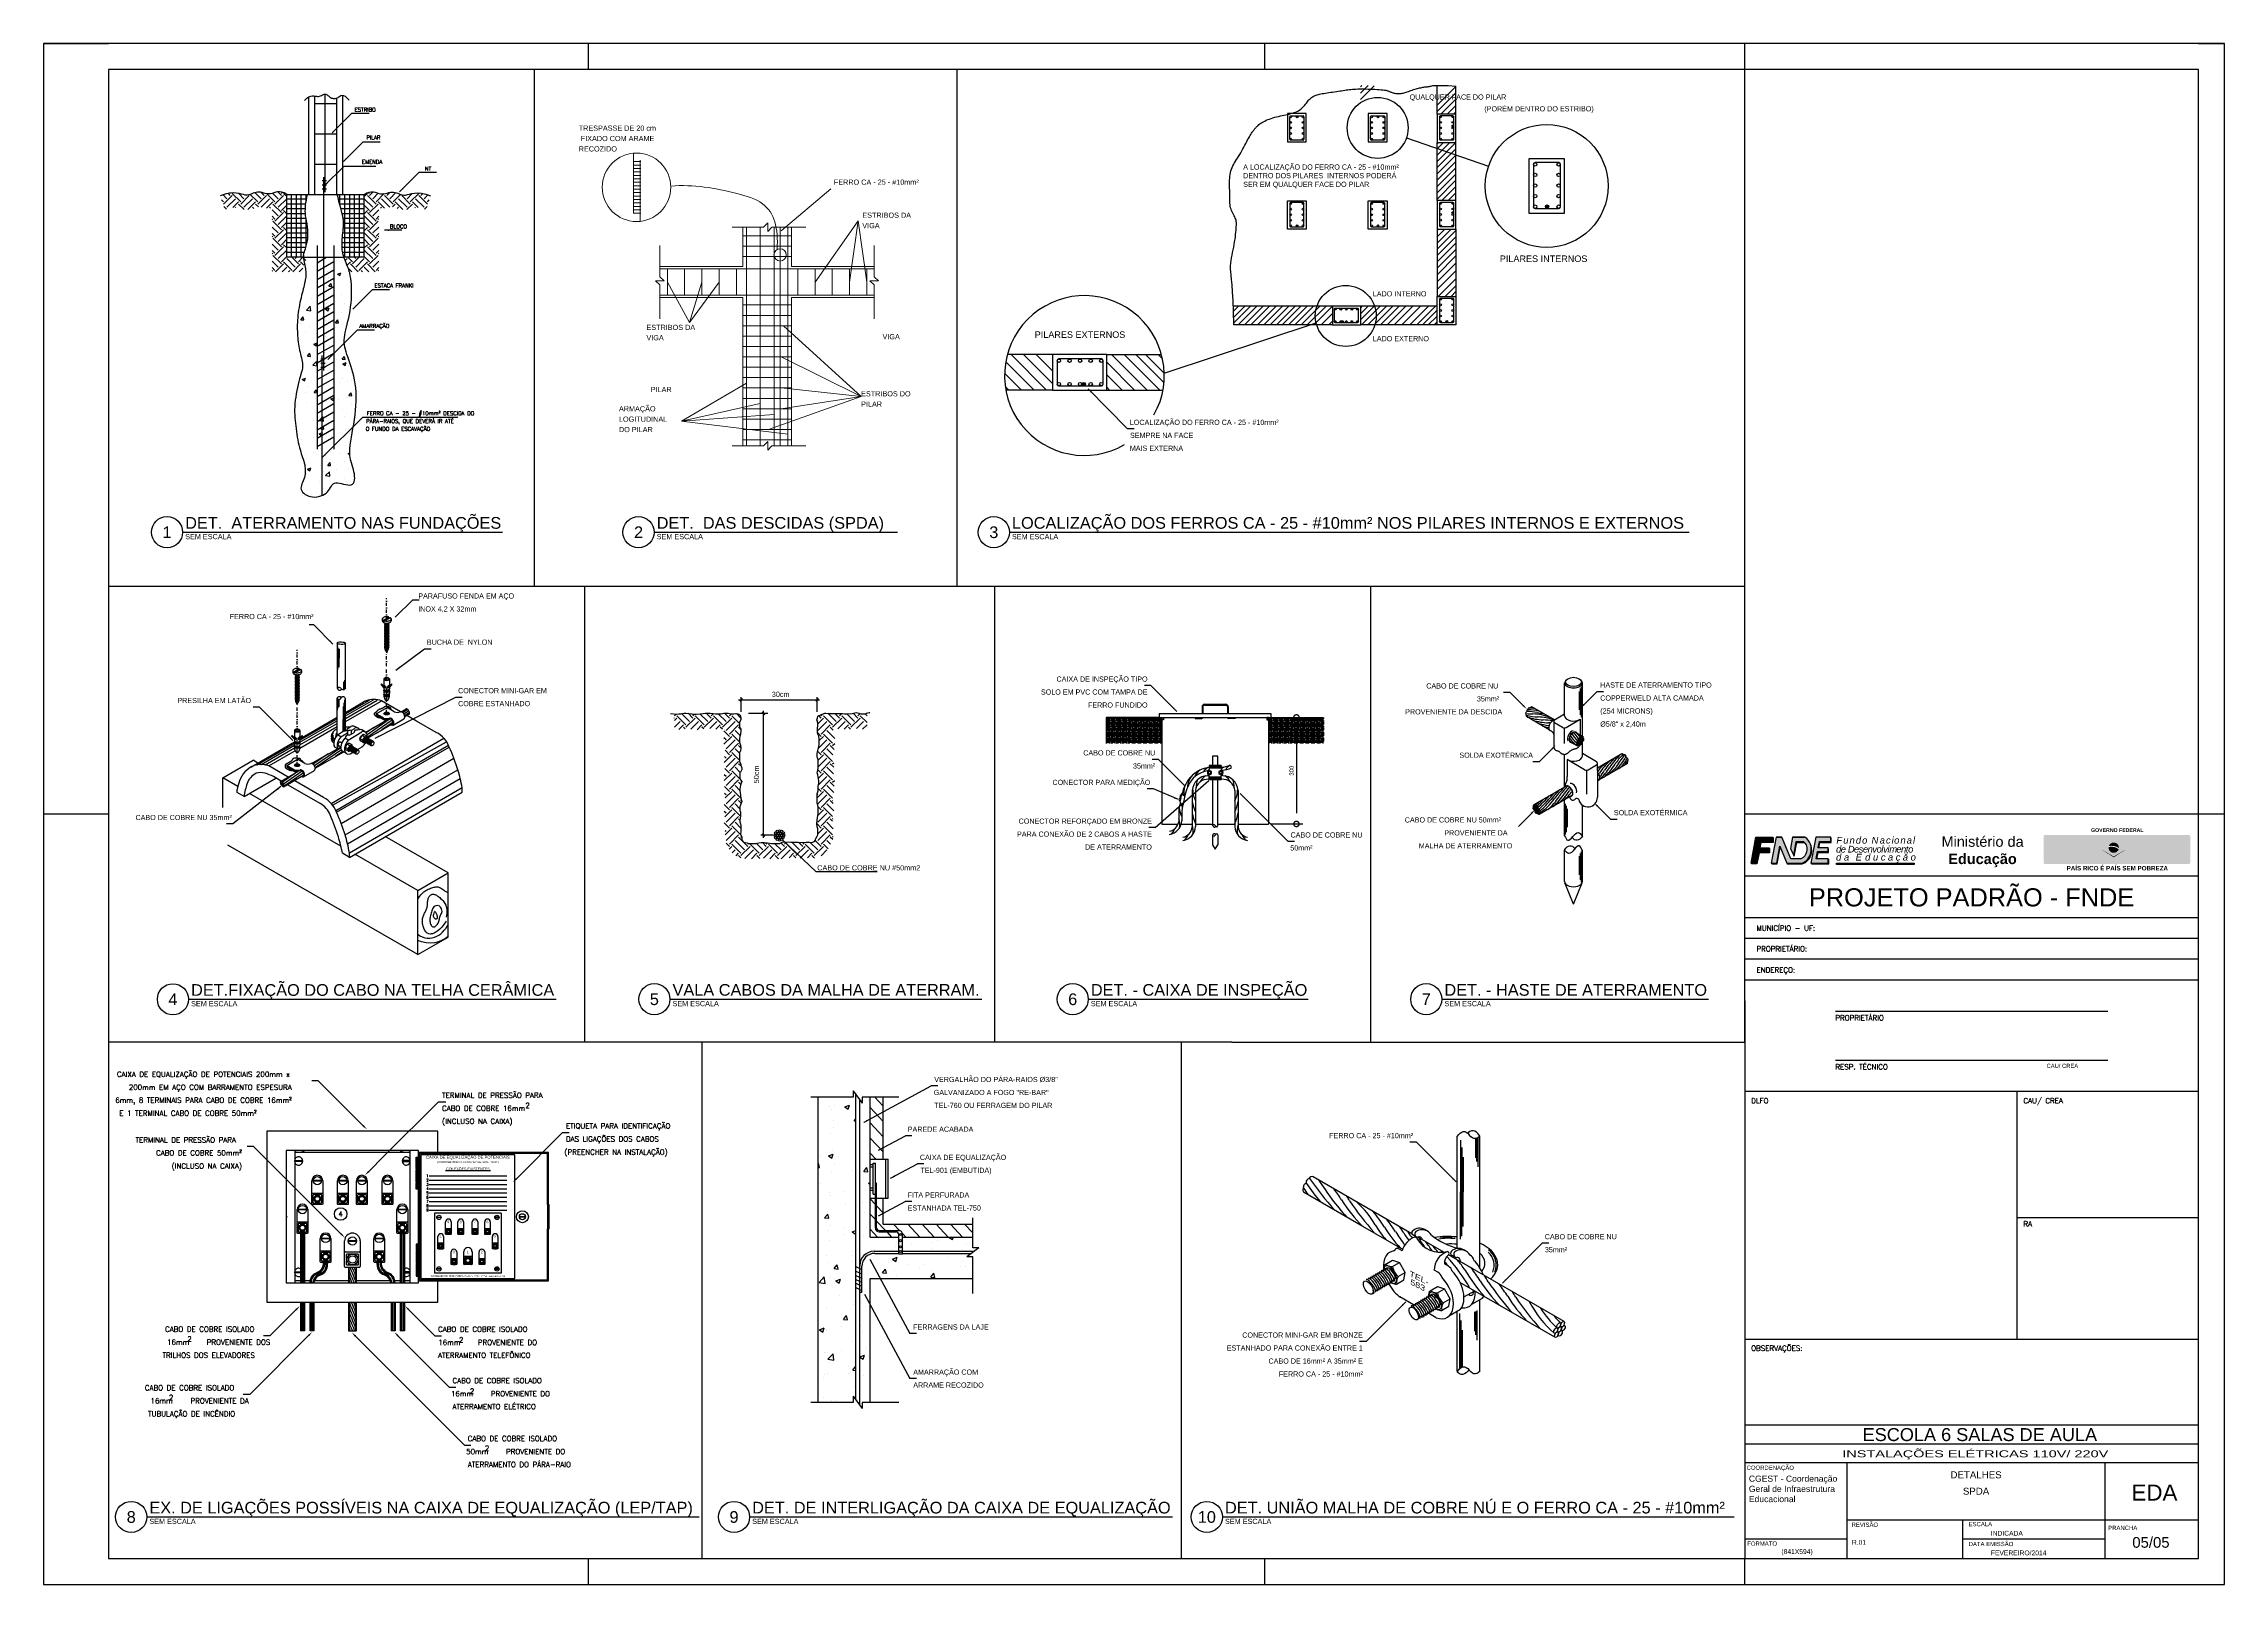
# Paper-space layout '6-EDA-DET-GER0-05_R01' of a CAD drawing. Extents: x 324 to 1165, y -59 to 535.
import ezdxf
from ezdxf.enums import TextEntityAlignment as Align

# ---------------------------------------------------------------- set-up
doc = ezdxf.new("R2010")
doc.units = 0
doc.header["$LTSCALE"] = 0.1
doc.linetypes.add('DASHDOT', pattern=[25.4, 12.7, -6.35, 0, -6.35])
doc.layers.get('0').update_dxf_attribs({"linetype": 'CONTINUOUS'})
doc.layers.get('DEFPOINTS').update_dxf_attribs({"linetype": 'CONTINUOUS'})
for name, color, linetype in [('1', 1, 'CONTINUOUS'), ('6', 6, 'CONTINUOUS'), ('A-02', 2, 'CONTINUOUS'), ('A-PARED', 5, 'CONTINUOUS'), ('BL-CRM-03', 6, 'CONTINUOUS'), ('C01', 1, 'CONTINUOUS'), ('C015', 15, 'CONTINUOUS'), ('C02', 2, 'CONTINUOUS'), ('C03', 3, 'CONTINUOUS'), ('C04', 4, 'CONTINUOUS'), ('C05', 4, 'CONTINUOUS'), ('C06', 6, 'CONTINUOUS'), ('cor', 7, 'CONTINUOUS'), ('INDICACOES', 9, 'CONTINUOUS'), ('NOTA', 1, 'CONTINUOUS'), ('PRA', 1, 'CONTINUOUS'), ('T-16', 2, 'CONTINUOUS'), ('T15', 1, 'CONTINUOUS'), ('Termotécnica', 7, 'CONTINUOUS'), ('Títulos', 2, 'CONTINUOUS')]:
    doc.layers.add(name, color=color, linetype=linetype)
doc.layers.add('12', color=7, linetype='CONTINUOUS', lineweight=0)
doc.styles.add('100CL', font='arial.ttf', dxfattribs={"height": 25})
doc.styles.add('120CL', font='arial.ttf', dxfattribs={"height": 3})
doc.styles.add('140CL', font='arial.ttf', dxfattribs={"height": 3.5})
doc.styles.add('50', font='arial.ttf', dxfattribs={"height": 0.08})
doc.styles.add('80CL', font='ACENT.SHX', dxfattribs={"height": 2})
doc.styles.add('A16', font='arial.ttf', dxfattribs={"height": 0.16})
doc.styles.add('A20', font='arial.ttf', dxfattribs={"height": 0.2})
doc.styles.add('A26', font='arial.ttf', dxfattribs={"height": 0.26})
doc.styles.add('A36', font='arial.ttf', dxfattribs={"height": 0.36})
doc.styles.add('A40', font='arial.ttf', dxfattribs={"width": 1.1, "height": 0.4})
doc.styles.add('A60', font='arial.ttf', dxfattribs={"height": 0.6})
doc.styles.add('FNDE', font='arial.ttf', dxfattribs={"height": 4.5})
doc.styles.add('R80', font='romans.shx', dxfattribs={"height": 0.2})
doc.styles.add('simplex', font='simplex_.ttf')
doc.styles.get("Standard").update_dxf_attribs({"font": 'ARIALUNI.TTF'})
doc.styles.add('T15', font='arial.ttf', dxfattribs={"height": 0.15})
doc.styles.add('TXT', font='arial.ttf')

# ---------------------------------------------------------------- blocks, each defined once
blk = doc.blocks.new('FNDE')
blk.add_hatch(color=30).paths.add_polyline_path([(32.94, 0.01), (32.94, -0.57), (62.84, -0.57), (62.84, 0.01)])
at = {"layer": 'BL-CRM-03'}
blk.add_hatch(color=170, dxfattribs=at).paths.add_polyline_path([(3.19, 5.92), (3.63, 8.34), (8.4, 8.34), (8.4, 10.02), (1.85, 10.02), (0, 0), (2.1, 0), (2.88, 4.23), (6.97, 4.23), (6.97, 5.92)])
h = blk.add_hatch(color=170, dxfattribs=at)
h.paths.add_polyline_path([(1.85, 10.02), (0, 0), (2.1, 0), (2.88, 4.23), (6.97, 4.23), (6.97, 5.92), (3.19, 5.92), (3.63, 8.34), (8.4, 8.34), (8.4, 10.02)], flags=17)
h.paths.add_polyline_path([(1.85, 10.02), (0, 0)], flags=0)
h.paths.add_polyline_path([(0, 0), (1.85, 10.02), (8.4, 10.02), (8.4, 8.34), (3.63, 8.34), (3.19, 5.92), (6.97, 5.92), (6.97, 4.23), (2.88, 4.23), (2.1, 0)], flags=17)
h = blk.add_hatch(color=170, dxfattribs=at)
h.paths.add_polyline_path([(1.85, 10.02), (0, 0), (2.1, 0), (2.88, 4.23), (6.97, 4.23), (6.97, 5.92), (3.19, 5.92), (3.63, 8.34), (8.4, 8.34), (8.4, 10.02)], flags=17)
h.paths.add_polyline_path([(1.85, 10.02), (0, 0)], flags=0)
h.paths.add_polyline_path([(0, 0), (1.85, 10.02), (8.4, 10.02), (8.4, 8.34), (3.63, 8.34), (3.19, 5.92), (6.97, 5.92), (6.97, 4.23), (2.88, 4.23), (2.1, 0)], flags=17)
h = blk.add_hatch(color=170, dxfattribs=at)
h.paths.add_polyline_path([(1.85, 10.02), (0, 0), (2.1, 0), (2.88, 4.23), (6.97, 4.23), (6.97, 5.92), (3.19, 5.92), (3.63, 8.34), (8.4, 8.34), (8.4, 10.02)], flags=17)
h.paths.add_polyline_path([(1.85, 10.02), (0, 0)], flags=0)
h.paths.add_polyline_path([(0, 0), (1.85, 10.02), (8.4, 10.02), (8.4, 8.34), (3.63, 8.34), (3.19, 5.92), (6.97, 5.92), (6.97, 4.23), (2.88, 4.23), (2.1, 0)], flags=17)
h = blk.add_hatch(color=170, dxfattribs=at)
h.paths.add_polyline_path([(1.85, 10.02), (0, 0), (2.1, 0), (2.88, 4.23), (6.97, 4.23), (6.97, 5.92), (3.19, 5.92), (3.63, 8.34), (8.4, 8.34), (8.4, 10.02)], flags=17)
h.paths.add_polyline_path([(1.85, 10.02), (0, 0)], flags=0)
h.paths.add_polyline_path([(0, 0), (1.85, 10.02), (8.4, 10.02), (8.4, 8.34), (3.63, 8.34), (3.19, 5.92), (6.97, 5.92), (6.97, 4.23), (2.88, 4.23), (2.1, 0)], flags=17)
h = blk.add_hatch(color=7, dxfattribs=at)
h.paths.add_polyline_path([(8.58, 7.99), (8.58, 9.68), (8.4, 9.68), (8.4, 8.34), (3.63, 8.34), (3.19, 5.92), (3.43, 5.92), (3.81, 7.99)])
h.paths.add_polyline_path([(2.88, 4.23), (2.1, 0), (0.24, 0), (0.18, -0.35), (2.28, -0.35), (3.06, 3.89), (7.15, 3.89), (7.15, 5.57), (6.97, 5.57), (6.97, 4.23)])
h = blk.add_hatch(color=170, dxfattribs=at)
h.paths.add_polyline_path([(11.84, 10.02), (9.64, 10.02), (7.79, 0), (9.89, 0), (11.08, 6.48), (11.25, 6.08), (11.26, 6.13), (13.83, 0), (19.53, 0, 0.279763), (23.06, 4.02, 0.314697), (20.79, 10.02), (16.02, 10.02), (15.21, 5.65), (16.43, 2.97), (17.42, 8.34), (20.21, 8.34, -0.285658), (21.4, 4.38, -0.266372), (19.24, 1.69), (15.32, 1.69)])
h.paths.add_polyline_path([(23.09, 0), (29.79, 0), (29.79, 1.69), (25.12, 1.69), (25.63, 4.43), (29.67, 4.43), (29.67, 5.9), (25.9, 5.9), (26.35, 8.34), (30.72, 8.34), (30.72, 10.02), (24.94, 10.02)])
h = blk.add_hatch(color=7, dxfattribs=at)
h.paths.add_polyline_path([(30.9, 7.99), (30.9, 9.68), (30.72, 9.68), (30.72, 8.34), (26.35, 8.34), (25.9, 5.9), (26.14, 5.9), (26.53, 7.99)])
h.paths.add_polyline_path([(29.85, 4.09), (29.85, 5.55), (29.67, 5.55), (29.67, 4.43), (25.63, 4.43), (25.12, 1.69), (25.36, 1.69), (25.81, 4.09)])
h.paths.add_polyline_path([(29.97, -0.35), (29.97, 1.34), (29.79, 1.34), (29.79, 0), (23.34, 0), (23.27, -0.35)])
h = blk.add_hatch(color=7, dxfattribs=at)
h.paths.add_polyline_path([(10.07, -0.35), (11.25, 6.08), (11.08, 6.48), (9.89, 0), (8.03, 0), (7.97, -0.35)])
h.paths.add_polyline_path([(19.7, -0.35, 0.279763), (23.23, 3.68, 0.192498), (22.69, 7.8, -0.174547), (23.06, 4.02, -0.279763), (19.53, 0), (13.83, 0), (13.97, -0.35)])
h.paths.add_polyline_path([(17.6, 7.99), (20.39, 7.99, -0.080504), (21.19, 7.02, 0.105578), (20.21, 8.34), (17.42, 8.34), (16.44, 3), (16.61, 2.63)])
at = {"color": 170}
for p, q in [((9.78, 10.02), (11.84, 10.02)), ((16.02, 10.02), (20.65, 10.02)), ((6.97, 5.92), (6.97, 4.23))]:
    blk.add_line(p, q, dxfattribs=at)
for points in [[(1.85, 10.02), (0, 0), (1.85, 10.02), (8.4, 10.02), (8.4, 8.34), (3.63, 8.34), (3.19, 5.92), (6.97, 5.92), (6.97, 4.23), (2.88, 4.23), (2.1, 0), (0, 0)], [(15.36, 1.69), (12.01, 9.68), (11.98, 9.68)]]:
    blk.add_lwpolyline(points, dxfattribs=at)
at = {"color": 7}
for points in [[(8.4, 9.68), (8.58, 9.68), (8.58, 7.99), (3.81, 7.99), (3.43, 5.92)], [(26.14, 5.9), (26.53, 7.99), (30.9, 7.99), (30.9, 9.68), (30.72, 9.68)], [(6.97, 5.57), (7.15, 5.57), (7.15, 3.89), (3.06, 3.89), (2.28, -0.35), (0.18, -0.35), (0.24, 0)], [(23.34, 0), (23.27, -0.35), (29.97, -0.35), (29.97, 1.34), (29.79, 1.34)], [(25.36, 1.69), (25.81, 4.09), (29.85, 4.09), (29.85, 5.55), (29.67, 5.55)]]:
    blk.add_lwpolyline(points, dxfattribs=at)
at = {"color": 170}
blk.add_lwpolyline([(23.03, 3.94, 0.319097), (20.79, 10.02), (16.02, 10.02), (15.21, 5.65), (16.43, 2.97), (17.42, 8.34), (20.21, 8.34, -0.285658), (21.4, 4.38, -0.266372), (19.24, 1.69), (15.32, 1.69), (11.84, 10.02), (9.64, 10.02), (7.79, 0), (9.89, 0), (11.08, 6.48), (13.79, 0), (19.53, 0, 0.284541), (23.07, 4.11)], format="xyb", dxfattribs=at)
blk.add_lwpolyline([(30.72, 10.02), (24.94, 10.02), (23.09, 0), (29.79, 0), (29.79, 1.69), (25.12, 1.69), (25.63, 4.43), (29.67, 4.43), (29.67, 5.9), (25.9, 5.9), (26.35, 8.34), (30.72, 8.34)], close=True, dxfattribs=at)
at = {"color": 7}
for points in [[(8.03, 0), (7.97, -0.35), (10.07, -0.35), (11.26, 6.13), (13.97, -0.35), (19.7, -0.35, 0.284541), (23.25, 3.77)], [(16.44, 3), (16.61, 2.63), (17.6, 7.99), (20.39, 7.99, -0.080504), (21.19, 7.02)], [(23.21, 3.59, 0.196648), (22.69, 7.8, 0.196648)]]:
    blk.add_lwpolyline(points, format="xyb", dxfattribs=at)
at = {"color": 30}
blk.add_lwpolyline([(32.94, 0.01), (62.84, 0.01), (62.84, -0.57), (32.94, -0.57)], close=True, dxfattribs=at)
at = {"color": 7, "char_height": 2.6, "width": 43.2283, "attachment_point": 1, "style": 'FNDE'}
for s, insert in [('{\\fArial|b0|i1|c238|p34;\\T1.2;Fundo Nacional\\fArial|b0|i0|c238|p34;\\T1; }', (32.88, 10.11)), ('{\\fArial|b0|i1|c0|p34;\\T0.9;de Desenvolvimento}', (32.77, 6.66)), ('{\\fArial|b0|i1|c238|p34;\\T1.5;da Educaçăo\\T1.4; }', (32.77, 3.57))]:
    blk.add_mtext(s, dxfattribs=dict(at, insert=insert))
blk = doc.blocks.new('CARIMBO')
at = {"true_color": 0x124700}
blk.add_hatch(color=88, dxfattribs=at).paths.add_polyline_path([(751.272, 738.356), (751.27, 738.362), (750.845, 738.107), (750.42, 738.362), (750.418, 738.356), (750.845, 738.078)])
at = {"layer": 'cor'}
h = blk.add_hatch(color=88, dxfattribs=at)
h.set_gradient(color1=(18, 71, 0), color2=(43, 173, 0), rotation=45, tint=1)
h.paths.add_polyline_path([(748.961, 738.406, 0.866951), (748.878, 738.938), (748.198, 738.938, 0.414214), (748.14, 738.881), (748.14, 737.878, 0.414214), (748.198, 737.821), (748.885, 737.821, 0.912014)])
h.paths.add_polyline_path([(748.736, 738.099), (748.507, 738.099), (748.507, 738.259), (748.736, 738.259, -1)], flags=16)
h.paths.add_polyline_path([(748.707, 738.499), (748.507, 738.499), (748.507, 738.66), (748.707, 738.66, -1)], flags=16)
at = {"layer": 'cor', "true_color": 0xf7d426}
h = blk.add_hatch(color=40, dxfattribs=at)
h.paths.add_polyline_path([(753.264, 738.199, 0.414214), (753.321, 738.142), (753.741, 738.142, -0.414214), (753.798, 738.084), (753.798, 738.881, 0.414214), (753.741, 738.938), (753.206, 738.938, -0.414214), (753.264, 738.881)])
h.paths.add_polyline_path([(752.897, 738.881, -0.414214), (752.954, 738.938), (752.777, 738.938, -0.414214), (752.834, 738.881), (752.834, 737.878, -0.414214), (752.777, 737.821), (752.954, 737.821, -0.414214), (752.897, 737.878)])
h.paths.add_polyline_path([(750.032, 738.199), (750.23, 737.912), (750.42, 738.362), (750.272, 738.451), (750.52, 738.599), (750.648, 738.903, -0.301755), (750.7, 738.938), (749.8, 738.938, -0.047823), (749.972, 738.916, -0.713696)])
h.paths.add_polyline_path([(749.582, 738.402), (749.766, 738.402, 1), (749.766, 738.631), (749.582, 738.631)])
h.paths.add_polyline_path([(749.906, 737.821, -0.246669), (749.858, 737.846), (749.666, 738.125, 0.736091), (749.582, 738.099), (749.582, 737.878, -0.414214), (749.525, 737.821)])
h.paths.add_polyline_path([(748.736, 738.099, 1), (748.736, 738.259), (748.507, 738.259), (748.507, 738.099)])
h.paths.add_polyline_path([(748.507, 738.66), (748.507, 738.499), (748.707, 738.499, 1), (748.707, 738.66)])
h.paths.add_polyline_path([(750.694, 737.993, 0.301755), (750.641, 737.958), (750.598, 737.856, -0.301755), (750.546, 737.821), (751.144, 737.821, -0.301755), (751.091, 737.856), (751.048, 737.958, 0.301755), (750.995, 737.993)])
h.paths.add_polyline_path([(749.262, 738.938), (748.878, 738.938, -0.866951), (748.961, 738.406, -0.878048), (748.907, 737.821), (749.262, 737.821, -0.414214), (749.204, 737.878), (749.204, 738.881, -0.414214)])
at = {"layer": 'cor'}
h = blk.add_hatch(color=88, dxfattribs=at)
h.set_gradient(color1=(18, 71, 0), color2=(43, 173, 0), rotation=45, tint=1)
h.paths.add_polyline_path([(749.204, 737.878, 0.414214), (749.262, 737.821), (749.525, 737.821, 0.414214), (749.582, 737.878), (749.582, 738.099, -0.736091), (749.666, 738.125), (749.858, 737.846, 0.246669), (749.906, 737.821), (750.235, 737.821, -0.536387), (750.209, 737.861), (750.23, 737.912), (750.032, 738.199, 0.713696), (749.972, 738.916, 0.062724), (749.746, 738.938), (749.262, 738.938, 0.414214), (749.204, 738.881)])
h.paths.add_polyline_path([(749.582, 738.402), (749.582, 738.631), (749.766, 738.631, -1), (749.766, 738.402)], flags=16)
h = blk.add_hatch(color=88, dxfattribs=at)
h.set_gradient(color1=(18, 71, 0), color2=(43, 173, 0), rotation=45, tint=1)
h.paths.add_polyline_path([(750.641, 737.958, -0.301755), (750.694, 737.993), (750.995, 737.993, -0.301755), (751.048, 737.958), (751.091, 737.856, 0.301755), (751.144, 737.821), (751.454, 737.821, 0.536387), (751.481, 737.861), (751.27, 738.362), (750.845, 738.107), (750.42, 738.362), (750.209, 737.861, 0.536387), (750.235, 737.821), (750.546, 737.821, 0.301755), (750.598, 737.856)])
h.paths.add_polyline_path([(751.17, 738.599), (751.042, 738.903, 0.301755), (750.989, 738.938), (750.7, 738.938, 0.301755), (750.648, 738.903), (750.52, 738.599), (750.845, 738.794)])
h = blk.add_hatch(color=40, dxfattribs=at)
h.set_gradient(color1=(243, 175, 18), color2=(255, 127, 0), rotation=270, tint=1, name='HEMISPHERICAL')
h.paths.add_polyline_path([(751.418, 738.451), (750.845, 738.794), (750.272, 738.451), (750.845, 738.107)])
h.paths.add_polyline_path([(750.644, 738.451, -1), (751.045, 738.451, -1)], flags=16)
h = blk.add_hatch(color=171, dxfattribs=at)
h.set_gradient(color1=(102, 140, 255), color2=(10, 65, 153), rotation=270, tint=1, name='HEMISPHERICAL')
h.paths.add_polyline_path([(750.654, 738.512, -0.20647), (751.045, 738.434, 0.021018), (751.045, 738.451, 0.855475)])
h.paths.add_polyline_path([(751.038, 738.396, 0.224005), (750.646, 738.475, 0.030255), (750.644, 738.451, 0.871589)])
at = {"layer": 'cor', "true_color": 0xf4df43}
h = blk.add_hatch(color=53, dxfattribs=at)
edge = h.paths.add_edge_path()
edge.add_spline(control_points=[(751.598, 738.198), (751.619, 738.183), (751.693, 738.133), (751.828, 738.099), (751.957, 738.09), (752.039, 738.108), (752.052, 738.16), (752.009, 738.192), (751.931, 738.215), (751.785, 738.238), (751.603, 738.29), (751.445, 738.41), (751.417, 738.558), (751.427, 738.69), (751.487, 738.813), (751.584, 738.888), (751.642, 738.919), (751.72, 738.938)], knot_values=[0.065919, 0.065919, 0.065919, 0.065919, 0.132216, 0.300366, 0.426053, 0.481008, 0.522695, 0.580041, 0.634819, 0.765803, 0.969397, 1.125194, 1.241711, 1.336641, 1.472206, 1.56492, 1.65521, 1.65521, 1.65521, 1.65521], degree=3, periodic=0)
edge.add_line((751.72, 738.938), (750.989, 738.938))
edge.add_arc((750.989, 738.881), 0.0573, 22.83419, 90, ccw=False)
edge.add_line((751.042, 738.903), (751.17, 738.599))
edge.add_line((751.17, 738.599), (751.418, 738.451))
edge.add_line((751.418, 738.451), (751.27, 738.362))
edge.add_line((751.27, 738.362), (751.404, 738.042))
edge.add_line((751.404, 738.042), (751.52, 738.187))
edge.add_arc((751.565, 738.152), 0.0566, 53.72097, 142.03639, ccw=False)
edge = h.paths.add_edge_path()
edge.add_arc((752.525, 738.881), 0.0573, 90, 180, ccw=False)
edge.add_line((752.525, 738.938), (752.114, 738.938))
edge.add_arc((751.993, 738.308), 0.642, 51.05193, 79.14434, ccw=False)
edge.add_line((752.397, 738.807), (752.246, 738.597))
edge.add_arc((752.2, 738.631), 0.0573, 236.57868, 324.34013, ccw=False)
edge.add_spline(control_points=[(752.168, 738.583), (752.133, 738.606), (752.038, 738.649), (751.912, 738.667), (751.79, 738.658), (751.804, 738.581), (751.924, 738.541), (752.119, 738.514), (752.373, 738.416), (752.445, 738.175), (752.378, 737.949), (752.255, 737.865), (752.117, 737.821)], knot_values=[0.044554, 0.044554, 0.044554, 0.044554, 0.150842, 0.328725, 0.389861, 0.448625, 0.477745, 0.709396, 0.965606, 1.159666, 1.316654, 1.549437, 1.549437, 1.549437, 1.549437], degree=3, periodic=0)
edge.add_line((752.117, 737.821), (752.525, 737.821))
edge.add_arc((752.525, 737.878), 0.0573, 180, 270, ccw=False)
edge.add_line((752.467, 737.878), (752.467, 738.881))
edge = h.paths.add_edge_path()
edge.add_spline(control_points=[(751.738, 737.821), (751.655, 737.834), (751.568, 737.86), (751.491, 737.898), (751.456, 737.92)], knot_values=[0.075756, 0.075756, 0.075756, 0.075756, 0.2593, 0.320309, 0.320309, 0.320309, 0.320309], degree=3, periodic=0)
edge.add_line((751.456, 737.92), (751.481, 737.861))
edge.add_arc((751.454, 737.849), 0.0286, -90, 22.83419, ccw=False)
edge.add_line((751.454, 737.821), (751.738, 737.821))
at = {"layer": 'cor'}
h = blk.add_hatch(color=88, dxfattribs=at)
h.set_gradient(color1=(18, 71, 0), color2=(43, 173, 0), rotation=45, tint=1)
edge = h.paths.add_edge_path()
edge.add_spline(control_points=[(752.117, 737.821), (752.255, 737.865), (752.378, 737.949), (752.445, 738.175), (752.373, 738.416), (752.119, 738.514), (751.924, 738.541), (751.804, 738.581), (751.79, 738.658), (751.912, 738.667), (752.038, 738.649), (752.133, 738.606), (752.168, 738.583)], knot_values=[0.044554, 0.044554, 0.044554, 0.044554, 0.277337, 0.434326, 0.628385, 0.884595, 1.116246, 1.145366, 1.20413, 1.265267, 1.443149, 1.549437, 1.549437, 1.549437, 1.549437], degree=3, periodic=0)
edge.add_arc((752.2, 738.631), 0.0573, 236.57868, 324.34013)
edge.add_line((752.246, 738.597), (752.397, 738.807))
edge.add_arc((751.993, 738.308), 0.642, 51.05193, 79.14434)
edge.add_line((752.114, 738.938), (751.72, 738.938))
edge.add_spline(control_points=[(751.72, 738.938), (751.642, 738.919), (751.584, 738.888), (751.487, 738.813), (751.427, 738.69), (751.417, 738.558), (751.445, 738.41), (751.603, 738.29), (751.785, 738.238), (751.931, 738.215), (752.009, 738.192), (752.052, 738.16), (752.039, 738.108), (751.957, 738.09), (751.828, 738.099), (751.693, 738.133), (751.619, 738.183), (751.598, 738.198)], knot_values=[0.065919, 0.065919, 0.065919, 0.065919, 0.15621, 0.248924, 0.384488, 0.479419, 0.595936, 0.751732, 0.955327, 1.08631, 1.141089, 1.198434, 1.240121, 1.295076, 1.420763, 1.588913, 1.65521, 1.65521, 1.65521, 1.65521], degree=3, periodic=0)
edge.add_arc((751.565, 738.152), 0.0566, 53.72097, 142.03639)
edge.add_line((751.52, 738.187), (751.404, 738.042))
edge.add_line((751.404, 738.042), (751.456, 737.92))
edge.add_spline(control_points=[(751.456, 737.92), (751.491, 737.898), (751.568, 737.86), (751.655, 737.834), (751.738, 737.821)], knot_values=[0.075756, 0.075756, 0.075756, 0.075756, 0.136765, 0.320309, 0.320309, 0.320309, 0.320309], degree=3, periodic=0)
edge.add_line((751.738, 737.821), (752.117, 737.821))
h = blk.add_hatch(color=88, dxfattribs=at)
h.set_gradient(color1=(18, 71, 0), color2=(43, 173, 0), rotation=45, tint=1)
h.paths.add_polyline_path([(752.834, 738.881, 0.414214), (752.777, 738.938), (752.525, 738.938, 0.414214), (752.467, 738.881), (752.467, 737.878, 0.414214), (752.525, 737.821), (752.777, 737.821, 0.414214), (752.834, 737.878)])
h = blk.add_hatch(color=88, dxfattribs=at)
h.set_gradient(color1=(18, 71, 0), color2=(43, 173, 0), rotation=45, tint=1)
h.paths.add_polyline_path([(753.264, 738.881, 0.414214), (753.206, 738.938), (752.954, 738.938, 0.414214), (752.897, 738.881), (752.897, 737.878, 0.414214), (752.954, 737.821), (753.741, 737.821, 0.414214), (753.798, 737.878), (753.798, 738.084, 0.414214), (753.741, 738.142), (753.321, 738.142, -0.414214), (753.264, 738.199)])
at = {"layer": 'PRA', "color": 2}
for p, q in [((754.113, 739.748), (736.613, 739.748)), ((736.613, 732.548), (736.613, 739.748)), ((754.113, 737.348), (736.613, 737.348)), ((754.113, 737.348), (736.613, 737.348)), ((754.113, 737.348), (736.613, 737.348)), ((754.113, 735.748), (736.613, 735.748)), ((754.113, 734.948), (736.613, 734.948)), ((754.113, 734.148), (736.613, 734.148)), ((754.113, 733.348), (736.613, 733.348)), ((736.613, 732.548), (736.613, 711.048)), ((750.613, 732.141), (740.113, 732.141)), ((750.613, 730.25), (740.113, 730.25)), ((754.113, 729.045), (736.613, 729.045)), ((747.113, 729.045), (747.113, 719.489)), ((747.113, 724.195), (754.113, 724.195)), ((754.113, 719.489), (736.613, 719.489)), ((736.613, 715.472), (754.113, 715.472)), ((736.613, 714.752), (754.113, 714.752)), ((740.56, 711.048), (740.56, 714.752)), ((750.512, 711.048), (750.512, 714.752)), ((754.113, 712.53), (740.56, 712.53)), ((745.03, 711.048), (745.03, 712.53)), ((740.56, 711.789), (736.613, 711.789)), ((750.512, 711.789), (745.03, 711.789))]:
    blk.add_line(p, q, dxfattribs=at)
at = {"layer": 'PRA', "color": 4}
blk.add_lwpolyline([(736.613, 711.048), (754.113, 711.048), (754.113, 716.192), (736.613, 716.192)], close=True, dxfattribs=at)
at = {"layer": 'PRA', "color": 7, "xscale": 0.1000000000000227, "yscale": 0.1000000000000227, "zscale": 0.1000000000000227}
blk.add_blockref('FNDE', (736.86, 737.857), dxfattribs=at)
at = {"color": 7, "width": 5.57669, "attachment_point": 1, "style": '50'}
for s, insert, char_height in [('\\pi1.7847;{\\fArial|b1|i0|c0|p34;GOVERNO FEDERAL}', (748.186, 739.2), 0.14321), ('\\pi0.84331;{\\fArial|b1|i0|c0|p34;PAÍS RICO É PAÍS SEM POBREZA}', (748.186, 737.744), 0.17185)]:
    blk.add_mtext(s, dxfattribs=dict(at, insert=insert, char_height=char_height))
at = {"layer": 'PRA', "color": 4, "style": 'A36'}
blk.add_text('PROJETO PADRÃO - FNDE', height=0.7, dxfattribs=at).set_placement((745.363, 736.186), align=Align.CENTER)
at = {"layer": 'PRA', "color": 2, "style": 'R80'}
for s, p in [('MUNICÍPIO - UF:', (737.067, 735.349)), ('PROPRIETÁRIO:', (737.067, 734.55)), ('ENDEREÇO:', (737.067, 733.735))]:
    blk.add_text(s, height=0.2, dxfattribs=at).set_placement(p, align=Align.MIDDLE_LEFT)
for s, p in [('PROPRIETÁRIO', (740.113, 731.991)), ('RESP. TÉCNICO', (740.113, 730.1)), ('DLFO', (736.863, 728.795)), ('CAU/ CREA', (747.363, 728.795)), ('OBSERVAÇÕES:', (736.863, 719.253))]:
    blk.add_text(s, height=0.2, dxfattribs=at).set_placement(p, align=Align.TOP_LEFT)
at = {"layer": 'PRA', "color": 3}
blk.add_text('CAU/ CREA ', height=0.16, dxfattribs=at).set_placement((748.256, 729.96))
at = {"layer": 'PRA', "color": 2}
for s, height, style, p in [('RA', 0.2, 'R80', (747.362, 723.847)), ('COORDENAÇÃO', 0.16459, 'A16', (736.686, 714.463)), ('REVISÃO', 0.1646, 'A16', (740.735, 712.265)), ('ESCALA', 0.1646, 'A16', (745.249, 712.289)), ('FORMATO', 0.1646, 'A16', (736.711, 711.538)), ('DATA EMISSÃO', 0.16459, 'A16', (745.249, 711.523)), ('PRANCHA', 0.1646, 'A16', (750.63, 712.146))]:
    blk.add_text(s, height=height, dxfattribs=dict(at, style=style)).set_placement(p)
at = {"layer": 'PRA', "color": 2, "insert": (743.534, 738.885), "char_height": 0.4, "width": 4.44244, "attachment_point": 1, "style": 'FNDE'}
blk.add_mtext('\\pi0.66992;{\\fArial|b0|i0|c238|p34;Ministério} da{\\fArial|b0|i0|c238|p34; \\P\\pi0.93159;\\fArial|b1|i0|c238|p34;Educação}', dxfattribs=at)
at = {"layer": 'PRA', "color": 4, "insert": (740.966, 716.073), "char_height": 0.5, "width": 59.71034, "attachment_point": 1, "style": 'A36'}
blk.add_mtext(' ESCOLA 6 SALAS DE AULA', dxfattribs=at)
at = {"layer": 'PRA', "color": 3, "insert": (736.774, 714.243), "char_height": 0.23622, "width": 36.26422, "attachment_point": 1, "style": 'A20'}
blk.add_mtext('{\\fArial|b0|i0|c238|p34;CGEST - }C{\\fArial|b0|i0|c238|p34;oordenação }\\PG{\\fArial|b0|i0|c238|p34;eral de }I{\\fArial|b0|i0|c238|p34;nfraestrutura} \\PEducacional', dxfattribs=at)
at = {"layer": 'PRA', "color": 3, "style": 'A20'}
for tag, p, height in [('MUNICIPIO', (741.236, 735.253), 0.2), ('ENDEREÇO', (741.236, 733.745), 0.2), ('R-01', (740.748, 711.905), 0.185), ('R-02', (740.748, 711.548), 0.185), ('ESCALA', (746.105, 711.926), 0.185), ('DESENHO', (738.029, 711.221), 0.185), ('R-03', (740.748, 711.207), 0.185), ('DATA', (746.109, 711.169), 0.185)]:
    blk.add_attdef(tag, p, '', height=height, dxfattribs=at)
at = {"layer": 'PRA', "color": 4, "style": 'A26'}
for tag, p in [('DESCRIÇÃO-1', (745.536, 714.272)), ('DESCRIÇÃO-2', (745.536, 713.641)), ('DESCRIÇÃO-3', (745.536, 713.034))]:
    blk.add_attdef(tag, text='', height=0.267, dxfattribs=at).set_placement(p, align=Align.MIDDLE_CENTER)
at = {"layer": 'PRA', "color": 6}
for tag, height, style, p in [('ARQ', 0.617, 'A60', (752.415, 713.587)), ('00/00', 0.411, 'A40', (752.28, 711.667))]:
    blk.add_attdef(tag, text='', height=height, dxfattribs=dict(at, style=style)).set_placement(p, align=Align.MIDDLE_CENTER)
blk = doc.blocks.new('*X74')
at = {"color": 0}
for p, q in [((636.4, 1122.5), (636, 1122.9)), ((636, 1113.3), (645.2, 1122.5)), ((636, 1086.8), (658.5, 1109.3)), ((636.4, 1131.4), (642.9, 1137.9)), ((680.6, 1096), (645.2, 1131.4)), ((653.8, 1078.1), (671.8, 1096)), ((693.8, 1109.3), (663.5, 1139.6)), ((680.6, 1087.2), (715.9, 1122.5)), ((707.1, 1122.5), (688.7, 1140.9)), ((699, 1079), (729.2, 1109.3)), ((707.1, 1131.4), (713.4, 1137.6)), ((751.3, 1096), (715.9, 1131.4)), ((724.1, 1077.6), (742.5, 1096)), ((764.6, 1109.3), (734.8, 1139)), ((751.3, 1087.2), (786.7, 1122.5)), ((777.8, 1122.5), (758.5, 1141.8)), ((772.2, 1081.5), (799.9, 1109.3)), ((777.8, 1131.4), (786.6, 1140.1)), ((822, 1096), (786.7, 1131.4)), ((796.2, 1079), (813.2, 1096)), ((835.3, 1109.3), (805.5, 1139)), ((822, 1087.2), (857.4, 1122.5)), ((848.5, 1122.5), (829.2, 1141.8)), ((835.3, 1073.9), (870.6, 1109.3)), ((848.5, 1131.4), (856.2, 1139)), ((848.5, 1060.7), (883.9, 1096)), ((887.3, 1101.4), (857.4, 1131.4)), ((892.9, 1122.4), (875.4, 1139.9)), ((1188.8, 1109.3), (1186, 1112.1)), ((1188.8, 1073.9), (1224.2, 1109.3)), ((1189, 1100.6), (1210.9, 1122.5)), ((1202.1, 1122.5), (1192.8, 1131.8)), ((1202.1, 1131.4), (1208.8, 1138.1)), ((1202.1, 1060.7), (1237.4, 1096)), ((1246.3, 1096), (1210.9, 1131.4)), ((1259.5, 1109.3), (1227.8, 1141)), ((1246.3, 1087.2), (1281.6, 1122.5)), ((1272.8, 1122.5), (1254.9, 1140.4)), ((1266, 1080.4), (1294.9, 1109.3)), ((1272.8, 1131.4), (1281.9, 1140.4)), ((1317, 1096), (1281.6, 1131.4)), ((1291.2, 1079), (1308.1, 1096)), ((1330.2, 1109.3), (1300.5, 1139)), ((1317, 1087.2), (1352.3, 1122.5)), ((1343.5, 1122.5), (1325, 1141)), ((1337.9, 1081.6), (1365.6, 1109.3)), ((1343.5, 1131.4), (1352.2, 1140)), ((1379, 1104.7), (1352.3, 1131.4)), ((1361.9, 1079), (1378.9, 1096)), ((1379, 1131.2), (1371.2, 1139)), ((677.6, 1081.3), (671.8, 1087.2)), ((749.4, 1080.3), (742.5, 1087.2)), ((821.3, 1079), (813.2, 1087.2)), ((848.5, 1051.8), (827.3, 1073)), ((827.3, 1021.8), (857.4, 1051.8)), ((835.3, 1038.6), (827.3, 1046.5)), ((835.3, 1003.2), (870.6, 1038.6)), ((848.5, 989.9), (883.9, 1025.3)), ((887.3, 1030.7), (857.4, 1060.7)), ((889.8, 1054.8), (870.6, 1073.9)), ((892.9, 1078.1), (883.9, 1087.2)), ((892.9, 1007.5), (883.9, 1016.5)), ((1202.1, 1051.8), (1187.6, 1066.3)), ((1191.4, 1005.8), (1224.2, 1038.6)), ((1194.6, 1035.5), (1210.9, 1051.8)), ((1202.1, 989.9), (1237.4, 1025.3)), ((1246.3, 1025.3), (1210.9, 1060.7)), ((1254.6, 1043.5), (1224.2, 1073.9)), ((1248.4, 1076.2), (1237.4, 1087.2)), ((1252.3, 1001.6), (1237.4, 1016.5)), ((1246.3, 1016.5), (1254.6, 1024.8)), ((1315.7, 1079.6), (1308.1, 1087.2)), ((1379, 1087), (1378.9, 1087.2)), ((827.8, 951.5), (857.4, 981.1)), ((835.3, 967.9), (828.8, 974.3)), ((848.5, 910.4), (831.2, 927.7)), ((848.5, 981.1), (831.5, 998.2)), ((835.3, 932.5), (870.6, 967.9)), ((848.5, 919.2), (883.9, 954.6)), ((887.3, 960), (857.4, 989.9)), ((887.3, 986.5), (870.6, 1003.2)), ((890.2, 913), (870.6, 932.5)), ((894.6, 935.1), (883.9, 945.8)), ((1188.8, 967.9), (1187.2, 969.4)), ((1202.1, 981.1), (1188.4, 994.8)), ((1190.3, 960.5), (1210.9, 981.1)), ((1190.4, 934.1), (1224.2, 967.9)), ((1202.1, 919.2), (1237.4, 954.6)), ((1246.3, 954.6), (1210.9, 989.9)), ((1247.3, 980.1), (1224.2, 1003.2)), ((1249.3, 907.3), (1224.2, 932.5)), ((1250.4, 932.8), (1237.4, 945.8)), ((1246.3, 945.8), (1250.4, 949.9)), ((828.7, 881.8), (857.4, 910.4)), ((835.3, 897.1), (828.7, 903.7)), ((848.5, 839.7), (829.6, 858.7)), ((835.3, 861.8), (870.6, 897.1)), ((848.5, 848.5), (883.9, 883.9)), ((888.7, 887.9), (857.4, 919.2)), ((892.7, 813.2), (857.4, 848.5)), ((888.7, 843.7), (870.6, 861.8)), ((892.3, 866.6), (883.9, 875)), ((892.7, 875), (895.7, 878)), ((1202.1, 910.4), (1189.3, 923.2)), ((1202.1, 839.7), (1190.4, 851.4)), ((1191.4, 890.8), (1210.9, 910.4)), ((1191.8, 864.7), (1224.2, 897.1)), ((1202.1, 848.5), (1237.4, 883.9)), ((1246.3, 883.9), (1210.9, 919.2)), ((1246.2, 813.3), (1210.9, 848.5)), ((1250.4, 835.6), (1224.2, 861.8)), ((1252.2, 860.2), (1237.4, 875)), ((1246.3, 875), (1253.2, 881.9)), ((848.5, 769), (828.7, 788.8)), ((835.3, 755.7), (828.7, 762.3)), ((835.3, 826.4), (829.7, 832)), ((830.1, 741.7), (857.4, 769)), ((832.3, 814.6), (857.4, 839.7)), ((835.3, 791.1), (870.6, 826.4)), ((848.5, 777.8), (883.9, 813.2)), ((891.3, 743.9), (857.4, 777.8)), ((888.7, 773), (870.6, 791.1)), ((893.5, 794.7), (883.9, 804.3)), ((892.7, 804.3), (894.5, 806.1)), ((1186.2, 815), (1210.9, 839.7)), ((1188.8, 826.4), (1186.2, 829.1)), ((1188.8, 791.1), (1224.2, 826.4)), ((1189.1, 747.1), (1210.9, 769)), ((1202.1, 769), (1189.6, 781.4)), ((1202.1, 777.8), (1237.4, 813.2)), ((1246.3, 742.5), (1210.9, 777.8)), ((1250.4, 764.9), (1224.2, 791.1)), ((1248.7, 793.1), (1237.4, 804.3)), ((1246.3, 804.3), (1246.6, 804.7)), ((848.5, 698.3), (828.7, 718.1)), ((831.5, 672.4), (857.4, 698.3)), ((835.3, 685), (832.4, 687.9)), ((835.3, 720.4), (870.6, 755.7)), ((835.7, 650.1), (870.6, 685)), ((848.5, 707.1), (883.9, 742.5)), ((892.3, 672.2), (857.4, 707.1)), ((892.9, 698.1), (870.6, 720.4)), ((888.7, 728.8), (883.9, 733.6)), ((1202.1, 698.3), (1184.9, 715.5)), ((1188.8, 720.4), (1224.2, 755.7)), ((1188.8, 649.7), (1224.2, 685)), ((1189, 676.3), (1210.9, 698.3)), ((1202.1, 707.1), (1237.4, 742.5)), ((1246.3, 671.8), (1210.9, 707.1)), ((1249, 695.6), (1224.2, 720.4)), ((1246.3, 724.8), (1237.4, 733.6)), ((1246.3, 733.6), (1247.9, 735.3)), ((848.5, 627.6), (835.7, 640.4)), ((846.8, 617), (857.4, 627.6)), ((848.5, 636.4), (883.9, 671.8)), ((892.7, 601), (857.4, 636.4)), ((858.6, 602.3), (870.6, 614.3)), ((906, 614.3), (870.6, 649.7)), ((874, 591.2), (883.9, 601)), ((898.9, 647.9), (883.9, 662.9)), ((892.1, 584), (883.9, 592.2)), ((892.7, 662.9), (894.9, 665.1)), ((892.7, 592.2), (928.1, 627.6)), ((919.2, 627.6), (902.3, 644.5)), ((908.1, 581), (941.3, 614.3)), ((919.2, 636.4), (922.2, 639.3)), ((963.4, 601), (928.1, 636.4)), ((932.9, 579.3), (954.6, 601)), ((976.7, 614.3), (951.5, 639.5)), ((966, 580.8), (954.6, 592.2)), ((963.4, 592.2), (998.8, 627.6)), ((989.9, 627.6), (975.4, 642.1)), ((979.8, 582), (1012, 614.3)), ((989.9, 636.4), (994.3, 640.8)), ((1034.1, 601), (998.8, 636.4)), ((1003.9, 579.6), (1025.3, 601)), ((1047.4, 614.3), (1022.4, 639.3)), ((1038.2, 579.3), (1025.3, 592.2)), ((1034.1, 592.2), (1069.5, 627.6)), ((1060.7, 627.6), (1046.9, 641.3)), ((1047.8, 579.3), (1082.8, 614.3)), ((1060.7, 636.4), (1068.5, 644.3)), ((1104.9, 601), (1069.5, 636.4)), ((1078.7, 583.8), (1096, 601)), ((1118.1, 614.3), (1088.9, 643.5)), ((1104.7, 583.5), (1096, 592.2)), ((1104.9, 592.2), (1140.2, 627.6)), ((1131.4, 627.6), (1115.7, 643.2)), ((1121, 581.8), (1153.5, 614.3)), ((1131.4, 636.4), (1138.1, 643.1)), ((1175.6, 601), (1140.2, 636.4)), ((1149.2, 583.5), (1166.7, 601)), ((1188.8, 614.3), (1160.2, 643)), ((1176.6, 582.3), (1166.7, 592.2)), ((1175.6, 592.2), (1210.9, 627.6)), ((1202.1, 627.6), (1179, 650.6)), ((1201.5, 591.6), (1224.2, 614.3)), ((1202.1, 636.4), (1237.4, 671.8)), ((1229.4, 617.9), (1210.9, 636.4)), ((1238, 635.8), (1224.2, 649.7)), ((1246.6, 653.8), (1237.4, 662.9)), ((1246.3, 662.9), (1249, 665.6))]:
    blk.add_line(p, q, dxfattribs=at)
blk = doc.blocks.new('SET')
at = {"layer": 'INDICACOES', "color": 2}
blk.add_solid([(0, 0), (12, -3), (12, 3)], dxfattribs=at)
blk = doc.blocks.new('*U83')
blk.add_line((0.6, 0), (9.99, 0))
blk.add_circle((0, 0), 0.6)
at = {"color": 1}
blk.add_attdef('NUMDES', text='', height=0.45, dxfattribs=at).set_placement((0, 0), align=Align.MIDDLE_CENTER)
for tag, height, p in [('NOMEDES', 0.45, (0.7, 0)), ('ESCDES', 0.2, (0.7, -0.329))]:
    blk.add_attdef(tag, text='', height=height, dxfattribs=at).set_placement(p, align=Align.BOTTOM_LEFT)
blk = doc.blocks.new('*X77')
at = {"color": 0}
for p, q in [((28.39, 98.27), (28.39, 98.27)), ((29.11, 97.38), (29.11, 97.38)), ((29.97, 92.79), (29.97, 92.79)), ((30.11, 98.82), (30.11, 98.82)), ((34.23, 98.17), (36.05, 98.87)), ((34.23, 98.17), (35.52, 97.3)), ((35.52, 97.3), (36.05, 98.87)), ((35.62, 98.23), (35.62, 98.23)), ((37.91, 92.89), (38.52, 93.61)), ((37.91, 92.89), (38.52, 92.84)), ((43.46, 100.65), (43.46, 100.65)), ((43.55, 100.87), (43.55, 100.87)), ((28.78, 87.98), (28.78, 87.98)), ((29.8, 90.17), (29.8, 90.17)), ((38.32, 89.17), (38.32, 89.17)), ((43.15, 92), (43.15, 92)), ((43.85, 92.21), (43.85, 92.21)), ((24.02, 76.33), (24.12, 76.46)), ((24.42, 74.83), (24.12, 76.46)), ((24.91, 79.51), (24.91, 79.51)), ((27.9, 79.32), (29.73, 80.01)), ((27.9, 79.32), (29.2, 78.44)), ((29.2, 78.44), (29.73, 80.01)), ((29.48, 81.51), (29.48, 81.51)), ((30.39, 76.01), (30.39, 76.01)), ((31.79, 79.02), (31.79, 79.02)), ((42.83, 83.34), (42.83, 83.34)), ((24.02, 74.86), (24.42, 74.83)), ((24.95, 68.76), (24.95, 68.76)), ((29.17, 72.86), (29.17, 72.86)), ((37.24, 73.66), (37.24, 73.66)), ((41.37, 70.93), (41.37, 70.93)), ((41.52, 73.33), (42.77, 74.83)), ((41.52, 73.33), (43.07, 73.2)), ((42.52, 74.69), (42.52, 74.69)), ((43.07, 73.2), (42.77, 74.83)), ((43.42, 68.85), (44.02, 69.07)), ((43.42, 68.85), (44.02, 68.45)), ((43.47, 67.95), (43.47, 67.95)), ((28.31, 65.34), (28.31, 65.34)), ((28.85, 64.2), (28.85, 64.2)), ((33.62, 65.7), (33.62, 65.7)), ((34.53, 60.67), (34.53, 60.67)), ((41.04, 61.53), (41.04, 61.53)), ((42.2, 66.03), (42.2, 66.03)), ((26.47, 55.41), (27.73, 56.9)), ((26.47, 55.41), (28.03, 55.27)), ((28.03, 55.27), (27.73, 56.9)), ((28.53, 55.55), (28.53, 55.55)), ((28.55, 52.42), (28.55, 52.42)), ((34.2, 51.27), (34.2, 51.27)), ((37.1, 49.99), (38.52, 50.54)), ((38.24, 56.25), (38.24, 56.25)), ((41.88, 57.38), (41.88, 57.38)), ((42.43, 51.83), (42.43, 51.83)), ((27.69, 50.42), (27.69, 50.42)), ((28.22, 46.89), (28.22, 46.89)), ((34.04, 48.92), (34.04, 48.92)), ((37.1, 49.99), (38.39, 49.12)), ((37.21, 42.32), (37.21, 42.32)), ((38.39, 49.12), (38.52, 49.49)), ((41.57, 48.72), (41.57, 48.72)), ((52.33, 43.33), (52.33, 43.33)), ((53.63, 44.48), (53.63, 44.48)), ((60.14, 45.33), (60.14, 45.33)), ((61.79, 47.75), (61.79, 47.75)), ((67.49, 45.94), (67.49, 45.94)), ((67.89, 43.68), (67.89, 43.68)), ((69.98, 46.63), (69.98, 46.63)), ((74.46, 47.91), (74.82, 48.05)), ((74.46, 47.91), (75.76, 47.04)), ((75.67, 47.17), (75.67, 47.17)), ((75.76, 47.04), (76.1, 48.05)), ((81.24, 45.51), (81.24, 45.51)), ((27.36, 41.02), (27.36, 41.02)), ((27.9, 38.23), (27.9, 38.23)), ((30.08, 35.85), (31.34, 37.34)), ((30.08, 35.85), (31.64, 35.71)), ((31.64, 35.71), (31.34, 37.34)), ((37.17, 40.73), (37.17, 40.73)), ((37.26, 38.61), (37.26, 38.61)), ((43.4, 35.02), (43.4, 35.02)), ((46.79, 34.22), (46.79, 34.22)), ((48.73, 34.22), (49.98, 35.71)), ((48.73, 34.22), (50.29, 34.08)), ((50.29, 34.08), (49.98, 35.71)), ((51.14, 38.03), (51.14, 38.03)), ((52.62, 39.53), (54.44, 40.22)), ((52.62, 39.53), (53.91, 38.65)), ((53.3, 35.08), (53.3, 35.08)), ((53.91, 38.65), (54.44, 40.22)), ((54.38, 41.73), (54.38, 41.73)), ((58.56, 37.63), (58.56, 37.63)), ((63.14, 36.38), (63.14, 36.38)), ((65.02, 37.44), (65.02, 37.44)), ((67.38, 32.59), (68.63, 34.08)), ((67.57, 35.02), (67.57, 35.02)), ((68.93, 32.45), (68.63, 34.08)), ((73.72, 40.23), (73.72, 40.23)), ((78.9, 36.86), (78.9, 36.86)), ((79.56, 38.54), (79.56, 38.54)), ((80.92, 36.85), (80.92, 36.85)), ((24.3, 30.53), (26.33, 32.64)), ((24.3, 30.53), (26.61, 30.17)), ((26.61, 30.17), (26.33, 32.64)), ((27.59, 29.58), (27.59, 29.58)), ((28.23, 32.42), (28.23, 32.42)), ((30.37, 32.06), (30.37, 32.06)), ((30.77, 31.14), (32.59, 31.84)), ((30.77, 31.14), (32.07, 30.27)), ((32.07, 30.27), (32.59, 31.84)), ((32.2, 25.33), (32.2, 25.33)), ((40.93, 31.41), (40.93, 31.41)), ((54.07, 33.07), (54.07, 33.07)), ((67.38, 32.59), (68.93, 32.45)), ((27.27, 20.92), (27.27, 20.92)), ((33.69, 16.29), (34.94, 17.79)), ((35.24, 16.16), (34.94, 17.79)), ((37.68, 21.84), (37.68, 21.84)), ((38.16, 23.32), (38.16, 23.32)), ((40.62, 22.76), (40.62, 22.76)), ((24.45, 12.29), (26.27, 12.98)), ((24.45, 12.29), (25.74, 11.41)), ((25.74, 11.41), (26.27, 12.98)), ((26.95, 12.27), (26.95, 12.27)), ((27.02, 12.11), (27.02, 12.11)), ((33.11, 13.71), (33.11, 13.71)), ((33.69, 16.29), (35.24, 16.16)), ((40.3, 14.1), (40.3, 14.1)), ((40.9, 11.53), (40.9, 11.53)), ((26.27, 3.46), (26.27, 3.46)), ((26.64, 3.61), (26.64, 3.61)), ((27.75, 0.9), (29.77, 3.01)), ((27.75, 0.9), (30.06, 0.54)), ((30.06, 0.54), (29.77, 3.01)), ((32.78, 4.32), (32.78, 4.32)), ((37.09, 7.81), (37.09, 7.81)), ((40.02, 1.84), (41.79, 2.52)), ((40.02, 1.78), (41.26, 0.95)), ((41.26, 0.95), (41.79, 2.52)), ((42.62, 5.61), (42.62, 5.61)), ((43.32, 2.1), (43.32, 2.1)), ((25.94, -5.94), (25.94, -5.94)), ((26.32, -5.04), (26.32, -5.04)), ((27.44, -4.67), (27.44, -4.67)), ((28.16, -0.5), (28.16, -0.5)), ((35.78, -4.64), (35.78, -4.64)), ((35.84, -1.76), (35.84, -1.76)), ((37.3, -3.26), (38.52, -1.81)), ((37.3, -3.26), (38.52, -3.37)), ((41.32, -5.25), (41.32, -5.25)), ((26, -13.7), (26, -13.7)), ((28.94, -14.9), (28.94, -14.9)), ((30.67, -14.98), (30.67, -14.98)), ((38.09, -9.6), (38.09, -9.6))]:
    blk.add_line(p, q, dxfattribs=at)
blk = doc.blocks.new('*U81')
blk.add_line((0.6, 0), (21.9, 0))
blk.add_circle((0, 0), 0.6)
at = {"color": 1}
blk.add_attdef('NUMDES', text='', height=0.45, dxfattribs=at).set_placement((0, 0), align=Align.MIDDLE_CENTER)
for tag, height, p in [('NOMEDES', 0.45, (0.7, 0)), ('ESCDES', 0.2, (0.7, -0.329))]:
    blk.add_attdef(tag, text='', height=height, dxfattribs=at).set_placement(p, align=Align.BOTTOM_LEFT)
blk = doc.blocks.new('*U78')
blk.add_line((0.6, 0), (16.91, 0))
blk.add_circle((0, 0), 0.6)
at = {"color": 1}
blk.add_attdef('NUMDES', text='', height=0.45, dxfattribs=at).set_placement((0, 0), align=Align.MIDDLE_CENTER)
for tag, height, p in [('NOMEDES', 0.45, (0.7, 0)), ('ESCDES', 0.2, (0.7, -0.329))]:
    blk.add_attdef(tag, text='', height=height, dxfattribs=at).set_placement(p, align=Align.BOTTOM_LEFT)
blk = doc.blocks.new('*U79')
blk.add_line((0.6, 0), (12.63, 0))
blk.add_circle((0, 0), 0.6)
at = {"color": 1}
blk.add_attdef('NUMDES', text='', height=0.45, dxfattribs=at).set_placement((0, 0), align=Align.MIDDLE_CENTER)
for tag, height, p in [('NOMEDES', 0.45, (0.7, 0)), ('ESCDES', 0.2, (0.7, -0.329))]:
    blk.add_attdef(tag, text='', height=height, dxfattribs=at).set_placement(p, align=Align.BOTTOM_LEFT)
blk = doc.blocks.new('_DOTSMALL')
at = {"color": 0, "linetype": 'ByBlock', "const_width": 0.5}
blk.add_lwpolyline([(-0.0625, 0, 1), (0.0625, 0, 1)], format="xyb", close=True, dxfattribs=at)
blk = doc.blocks.new('*U84')
blk.add_line((0.6, 0), (9.08, 0))
blk.add_circle((0, 0), 0.6)
at = {"color": 1}
blk.add_attdef('NUMDES', text='', height=0.45, dxfattribs=at).set_placement((0, 0), align=Align.MIDDLE_CENTER)
for tag, height, p in [('NOMEDES', 0.45, (0.7, 0)), ('ESCDES', 0.2, (0.7, -0.329))]:
    blk.add_attdef(tag, text='', height=height, dxfattribs=at).set_placement(p, align=Align.BOTTOM_LEFT)
blk = doc.blocks.new('*U85')
blk.add_line((0.6, 0), (10.88, 0))
blk.add_circle((0, 0), 0.6)
at = {"color": 1}
blk.add_attdef('NUMDES', text='', height=0.45, dxfattribs=at).set_placement((0, 0), align=Align.MIDDLE_CENTER)
for tag, height, p in [('NOMEDES', 0.45, (0.7, 0)), ('ESCDES', 0.2, (0.7, -0.329))]:
    blk.add_attdef(tag, text='', height=height, dxfattribs=at).set_placement(p, align=Align.BOTTOM_LEFT)
blk = doc.blocks.new('*U86')
blk.add_line((0.6, 0), (20.34, 0))
blk.add_circle((0, 0), 0.6)
at = {"color": 1}
blk.add_attdef('NUMDES', text='', height=0.45, dxfattribs=at).set_placement((0, 0), align=Align.MIDDLE_CENTER)
for tag, height, p in [('NOMEDES', 0.45, (0.7, 0)), ('ESCDES', 0.2, (0.7, -0.329))]:
    blk.add_attdef(tag, text='', height=height, dxfattribs=at).set_placement(p, align=Align.BOTTOM_LEFT)
blk = doc.blocks.new('*U87')
blk.add_line((0.6, 0), (14.78, 0))
blk.add_circle((0, 0), 0.6)
at = {"color": 1}
blk.add_attdef('NUMDES', text='', height=0.45, dxfattribs=at).set_placement((0, 0), align=Align.MIDDLE_CENTER)
for tag, height, p in [('NOMEDES', 0.45, (0.7, 0)), ('ESCDES', 0.2, (0.7, -0.329))]:
    blk.add_attdef(tag, text='', height=height, dxfattribs=at).set_placement(p, align=Align.BOTTOM_LEFT)
blk = doc.blocks.new('*X75')
at = {"color": 0}
for p, q in [((5612.7, 3117.43), (5613.07, 3117.38)), ((5613.97, 3113.63), (5613.97, 3113.63)), ((5618.98, 3114.29), (5618.98, 3114.29)), ((5620.62, 3116.26), (5620.62, 3116.26)), ((5622.64, 3110.75), (5622.64, 3110.75)), ((5625.26, 3113.32), (5625.26, 3113.32)), ((5626.55, 3115.28), (5626.55, 3115.28)), ((5626.77, 3109.77), (5628.17, 3110.31)), ((5626.77, 3109.77), (5627.76, 3109.1)), ((5627.76, 3109.09), (5628.17, 3110.3)), ((5613.71, 3106.4), (5613.71, 3106.4)), ((5621.23, 3104.31), (5621.23, 3104.31)), ((5621.29, 3107.4), (5621.29, 3107.4)), ((5622.4, 3104.09), (5622.4, 3104.09)), ((5623.1, 3108.33), (5623.1, 3108.33)), ((5623.21, 3104.69), (5624.18, 3105.84)), ((5623.21, 3104.69), (5624.41, 3104.59)), ((5624.41, 3104.58), (5624.18, 3105.83)), ((5628.66, 3101.17), (5628.66, 3101.17)), ((5632.5, 3105.37), (5632.5, 3105.37)), ((5610.77, 3091.62), (5610.77, 3091.62)), ((5611.64, 3090.9), (5612.61, 3092.05)), ((5611.64, 3090.9), (5612.84, 3090.8)), ((5611.89, 3096.02), (5611.89, 3096.02)), ((5612.84, 3090.79), (5612.61, 3092.05)), ((5612.74, 3095.88), (5612.74, 3095.88)), ((5613.94, 3094.86), (5615.5, 3096.48)), ((5613.94, 3094.86), (5615.72, 3094.58)), ((5615.73, 3094.58), (5615.5, 3096.48)), ((5616.03, 3099.51), (5616.03, 3099.51)), ((5619.2, 3098.11), (5619.2, 3098.11)), ((5620.41, 3092.38), (5620.41, 3092.38)), ((5621.9, 3095.27), (5623.3, 3095.8)), ((5621.9, 3095.27), (5622.89, 3094.6)), ((5621.91, 3090.77), (5621.91, 3090.77)), ((5622.15, 3097.43), (5622.15, 3097.43)), ((5622.9, 3094.59), (5623.3, 3095.8)), ((5623.4, 3093.28), (5623.4, 3093.28)), ((5623.42, 3095.43), (5623.42, 3095.43)), ((5625.99, 3089.65), (5626.95, 3090.8)), ((5627.19, 3089.54), (5626.95, 3090.79)), ((5628.4, 3093.94), (5628.4, 3093.94)), ((5629.88, 3097.66), (5629.88, 3097.66)), ((5632.26, 3098.71), (5632.26, 3098.71)), ((5611.4, 3082.71), (5611.4, 3082.71)), ((5611.64, 3089.37), (5611.64, 3089.37)), ((5613.54, 3085.99), (5613.54, 3085.99)), ((5615.22, 3087.95), (5615.22, 3087.95)), ((5618.14, 3085.39), (5618.14, 3085.39)), ((5621.67, 3084.12), (5621.67, 3084.12)), ((5623.14, 3086.05), (5623.14, 3086.05)), ((5625.2, 3087.99), (5625.2, 3087.99)), ((5625.9, 3087.49), (5625.9, 3087.49)), ((5625.99, 3089.65), (5627.18, 3089.54)), ((5611.33, 3077.73), (5611.33, 3077.73)), ((5612.87, 3077.51), (5612.87, 3077.51)), ((5614.42, 3075.86), (5615.38, 3077.01)), ((5614.42, 3075.86), (5615.61, 3075.75)), ((5615.62, 3075.75), (5615.38, 3077)), ((5615.54, 3075.04), (5615.54, 3075.04)), ((5616.6, 3072.07), (5618.15, 3073.69)), ((5617.03, 3080.76), (5618.43, 3081.3)), ((5617.03, 3080.76), (5618.03, 3080.09)), ((5617.88, 3078.16), (5617.88, 3078.16)), ((5618.03, 3080.09), (5618.44, 3081.3)), ((5618.38, 3071.79), (5618.16, 3073.69)), ((5621.18, 3078.99), (5621.18, 3078.99)), ((5621.42, 3077.46), (5621.42, 3077.46)), ((5622, 3077.27), (5622, 3077.27)), ((5625.46, 3079.16), (5625.46, 3079.16)), ((5626.22, 3074.59), (5626.22, 3074.59)), ((5628.76, 3074.6), (5629.73, 3075.75)), ((5628.76, 3074.6), (5629.96, 3074.5)), ((5628.97, 3072.71), (5630.37, 3073.25)), ((5628.97, 3072.71), (5629.97, 3072.04)), ((5629.96, 3074.49), (5629.73, 3075.75)), ((5629.97, 3072.04), (5630.37, 3073.24)), ((5612.17, 3066.26), (5613.57, 3066.8)), ((5612.17, 3066.26), (5613.16, 3065.59)), ((5612.62, 3070.28), (5612.62, 3070.28)), ((5613.16, 3065.59), (5613.57, 3066.79)), ((5616.6, 3072.07), (5618.37, 3071.79)), ((5618.03, 3067.11), (5618.03, 3067.11)), ((5620.19, 3071.27), (5620.19, 3071.27)), ((5620.35, 3067.06), (5620.35, 3067.06)), ((5620.94, 3064.14), (5620.94, 3064.14)), ((5621.18, 3070.8), (5621.18, 3070.8)), ((5627.56, 3065.05), (5627.56, 3065.05)), ((5628.7, 3066.66), (5628.7, 3066.66)), ((5631.04, 3065.42), (5631.04, 3065.42)), ((5631.28, 3072.08), (5631.28, 3072.08)), ((5632.01, 3069.06), (5632.01, 3069.06)), ((5632.57, 3065.71), (5632.57, 3065.71)), ((5609.67, 3055.5), (5609.67, 3055.5)), ((5610.43, 3056.08), (5610.43, 3056.08)), ((5610.67, 3062.73), (5610.67, 3062.73)), ((5613.48, 3060.66), (5613.48, 3060.66)), ((5614.13, 3056.89), (5614.13, 3056.89)), ((5614.93, 3063.39), (5614.93, 3063.39)), ((5617.19, 3060.81), (5618.16, 3061.96)), ((5617.19, 3060.81), (5618.39, 3060.71)), ((5618.39, 3060.7), (5618.16, 3061.96)), ((5620.69, 3057.49), (5620.69, 3057.49)), ((5622.3, 3057.16), (5622.3, 3057.16)), ((5624.1, 3058.21), (5625.5, 3058.75)), ((5624.1, 3058.21), (5625.1, 3057.54)), ((5624.81, 3056.44), (5624.81, 3056.44)), ((5625.1, 3057.53), (5625.51, 3058.74)), ((5625.14, 3062.66), (5625.14, 3062.66)), ((5627.31, 3057.82), (5627.31, 3057.82)), ((5630.8, 3058.77), (5630.8, 3058.77)), ((5631.54, 3059.56), (5632.5, 3060.71)), ((5631.54, 3059.56), (5632.73, 3059.45)), ((5632.74, 3059.45), (5632.5, 3060.7)), ((5632.78, 3055.67), (5632.78, 3055.67)), ((5609.45, 3051.66), (5609.45, 3051.66)), ((5610.15, 3046.72), (5610.15, 3046.72)), ((5610.18, 3049.42), (5610.18, 3049.42)), ((5617.04, 3049.27), (5617.04, 3049.27)), ((5618.35, 3054.2), (5618.35, 3054.2)), ((5619.25, 3049.27), (5620.8, 3050.9)), ((5619.25, 3049.27), (5621.03, 3049)), ((5619.97, 3045.77), (5620.93, 3046.92)), ((5619.97, 3045.77), (5621.16, 3045.67)), ((5620.45, 3050.83), (5620.45, 3050.83)), ((5621.03, 3048.99), (5620.81, 3050.89)), ((5620.83, 3046.27), (5620.83, 3046.27)), ((5621.17, 3045.66), (5620.93, 3046.91)), ((5621.12, 3053.66), (5621.12, 3053.66)), ((5622.05, 3049.93), (5622.05, 3049.93)), ((5629.02, 3053.75), (5629.02, 3053.75)), ((5629.62, 3050.93), (5629.62, 3050.93)), ((5630.55, 3052.11), (5630.55, 3052.11)), ((5631.5, 3045.82), (5631.5, 3045.82)), ((5611.78, 3041.38), (5611.78, 3041.38)), ((5616.79, 3042.04), (5616.79, 3042.04)), ((5619.24, 3043.71), (5620.64, 3044.24)), ((5619.24, 3043.71), (5620.23, 3043.03)), ((5619.97, 3037.51), (5619.97, 3037.51)), ((5620.21, 3044.17), (5620.21, 3044.17)), ((5620.24, 3043.03), (5620.64, 3044.24)), ((5620.29, 3041.73), (5620.29, 3041.73)), ((5624.36, 3043.04), (5624.36, 3043.04)), ((5625.08, 3037.34), (5625.08, 3037.34)), ((5630.07, 3038.79), (5630.07, 3038.79)), ((5630.31, 3045.45), (5630.31, 3045.45)), ((5631.73, 3036.81), (5631.73, 3036.81)), ((5631.95, 3043.73), (5631.95, 3043.73)), ((5613.42, 3035.34), (5613.42, 3035.34)), ((5614.37, 3029.2), (5615.77, 3029.74)), ((5614.37, 3029.2), (5615.37, 3028.53)), ((5615.37, 3028.53), (5615.77, 3029.74)), ((5616.93, 3036.05), (5616.93, 3036.05)), ((5619.1, 3035.15), (5619.1, 3035.15)), ((5619.72, 3030.85), (5619.72, 3030.85)), ((5621.06, 3028.34), (5621.06, 3028.34)), ((5621.15, 3033.36), (5621.15, 3033.36)), ((5621.9, 3026.48), (5623.46, 3028.1)), ((5622.74, 3030.73), (5623.71, 3031.87)), ((5622.74, 3030.73), (5623.94, 3030.62)), ((5623.68, 3026.2), (5623.46, 3028.1)), ((5623.94, 3030.62), (5623.71, 3031.87)), ((5626.47, 3028.93), (5626.47, 3028.93)), ((5627.61, 3035.6), (5627.61, 3035.6)), ((5629.82, 3032.13), (5629.82, 3032.13)), ((5631.18, 3035.65), (5631.85, 3035.91)), ((5631.18, 3035.65), (5631.89, 3035.17)), ((5631.48, 3029.59), (5631.48, 3029.59)), ((5631.83, 3032.91), (5631.83, 3032.91)), ((5632.72, 3030.34), (5632.72, 3030.34)), ((5613.84, 3027.26), (5613.84, 3027.26)), ((5619.48, 3024.2), (5619.48, 3024.2)), ((5621.21, 3021.04), (5621.21, 3021.04)), ((5621.9, 3026.48), (5623.68, 3026.2)), ((5623.63, 3025.43), (5623.63, 3025.43)), ((5629.58, 3025.48), (5629.58, 3025.48))]:
    blk.add_line(p, q, dxfattribs=at)
blk = doc.blocks.new('*X76')
at = {"color": 0}
for p, q in [((5637.83, 3141.74), (5639.18, 3143.09)), ((5640.06, 3136.02), (5637.83, 3138.25)), ((5637.83, 3137.32), (5637.85, 3137.34)), ((5637.83, 3134.67), (5639.18, 3136.02)), ((5641.39, 3137.34), (5637.85, 3140.88)), ((5642.71, 3138.67), (5639.18, 3142.21)), ((5640.06, 3143.09), (5639.6, 3143.55)), ((5640.06, 3142.21), (5641.55, 3143.69)), ((5640.06, 3135.13), (5643.6, 3138.67)), ((5641.39, 3140.88), (5643.67, 3143.16)), ((5641.39, 3133.81), (5643.83, 3136.25)), ((5642.71, 3139.55), (5646.14, 3142.98)), ((5646.19, 3136.96), (5643.6, 3139.55)), ((5644.52, 3136.94), (5644.92, 3137.34)), ((5648.46, 3137.34), (5644.92, 3140.88)), ((5649.78, 3138.67), (5646.25, 3142.21)), ((5647.13, 3143.09), (5647.06, 3143.16)), ((5647.13, 3142.21), (5648.38, 3143.45)), ((5648.46, 3140.88), (5650.95, 3143.37)), ((5649.51, 3137.51), (5650.67, 3138.67)), ((5649.78, 3139.55), (5652.88, 3142.65)), ((5653.85, 3136.37), (5650.67, 3139.55)), ((5651.47, 3136.82), (5651.99, 3137.34)), ((5655.53, 3137.34), (5651.99, 3140.88)), ((5656.85, 3138.67), (5653.32, 3142.21)), ((5654.2, 3142.21), (5654.38, 3142.38)), ((5655.48, 3136.41), (5657.74, 3138.67)), ((5655.53, 3140.88), (5657.66, 3143.02)), ((5656.85, 3139.55), (5660.39, 3143.09)), ((5660.08, 3137.21), (5657.74, 3139.55)), ((5658.85, 3137.13), (5659.06, 3137.34)), ((5662.6, 3137.34), (5659.06, 3140.88)), ((5663.93, 3138.67), (5660.39, 3142.21)), ((5661.27, 3143.09), (5661.23, 3143.13)), ((5661.27, 3142.21), (5662.06, 3142.99)), ((5662.6, 3140.88), (5664.15, 3142.43)), ((5662.72, 3136.58), (5663.81, 3137.67)), ((5663.93, 3139.55), (5664.72, 3140.35)), ((5640.06, 3128.95), (5637.83, 3131.18)), ((5637.83, 3130.25), (5637.85, 3130.27)), ((5637.83, 3127.6), (5639.18, 3128.95)), ((5641.39, 3130.27), (5637.85, 3133.81)), ((5641.39, 3123.2), (5637.85, 3126.74)), ((5642.71, 3131.6), (5639.18, 3135.13)), ((5642.71, 3124.53), (5639.18, 3128.06)), ((5640.06, 3128.06), (5643.6, 3131.6)), ((5641.39, 3126.74), (5643.83, 3129.18)), ((5642.71, 3132.48), (5643.83, 3133.6)), ((5643.83, 3132.25), (5643.6, 3132.48)), ((5640.06, 3121.88), (5637.83, 3124.11)), ((5637.83, 3123.18), (5637.85, 3123.2)), ((5637.83, 3120.53), (5639.18, 3121.88)), ((5641.39, 3116.13), (5637.85, 3119.67)), ((5642.71, 3117.46), (5639.18, 3120.99)), ((5640.06, 3120.99), (5643.6, 3124.53)), ((5641.39, 3119.67), (5643.83, 3122.11)), ((5642.71, 3125.41), (5643.83, 3126.53)), ((5642.71, 3118.34), (5643.83, 3119.46)), ((5643.83, 3125.18), (5643.6, 3125.41)), ((5643.83, 3118.11), (5643.6, 3118.34)), ((5629.99, 3115.34), (5630.78, 3116.13)), ((5630.75, 3113.45), (5632.11, 3114.81)), ((5632.99, 3114.81), (5631.12, 3116.68)), ((5632.7, 3110.68), (5631.23, 3112.14)), ((5635.35, 3110.68), (5632.11, 3113.92)), ((5632.99, 3113.92), (5635.74, 3116.68)), ((5634.32, 3116.13), (5633.77, 3116.68)), ((5634.32, 3112.6), (5637.85, 3116.13)), ((5635.64, 3111.27), (5639.18, 3114.81)), ((5637.12, 3110.68), (5636.52, 3111.27)), ((5640.06, 3114.81), (5637.83, 3117.04)), ((5639.77, 3110.68), (5637.85, 3112.6)), ((5642.42, 3110.68), (5639.18, 3113.92)), ((5640.06, 3113.92), (5643.6, 3117.46)), ((5641.39, 3112.6), (5643.83, 3115.04)), ((5642.71, 3111.27), (5643.83, 3112.39)), ((5643.83, 3111.04), (5643.6, 3111.27))]:
    blk.add_line(p, q, dxfattribs=at)
blk = doc.blocks.new('*U82')
blk.add_line((0.6, 0), (12.94, 0))
blk.add_circle((0, 0), 0.6)
at = {"color": 1}
blk.add_attdef('NUMDES', text='', height=0.45, dxfattribs=at).set_placement((0, 0), align=Align.MIDDLE_CENTER)
for tag, height, p in [('NOMEDES', 0.45, (0.7, 0)), ('ESCDES', 0.2, (0.7, -0.329))]:
    blk.add_attdef(tag, text='', height=height, dxfattribs=at).set_placement(p, align=Align.BOTTOM_LEFT)
blk = doc.blocks.new('*U80')
blk.add_line((0.6, 0), (26.82, 0))
blk.add_circle((0, 0), 0.6)
at = {"color": 1}
blk.add_attdef('NUMDES', text='', height=0.45, dxfattribs=at).set_placement((0, 0), align=Align.MIDDLE_CENTER)
for tag, height, p in [('NOMEDES', 0.45, (0.7, 0)), ('ESCDES', 0.2, (0.7, -0.329))]:
    blk.add_attdef(tag, text='', height=height, dxfattribs=at).set_placement(p, align=Align.BOTTOM_LEFT)

psp = doc.layouts.new('6-EDA-DET-GER0-05_R01')

# ---------------------------------------------------------------- hatches: boundary and pattern name
at = {"layer": 'C01'}
h = psp.add_hatch(dxfattribs=at)
h.set_pattern_fill('2X2BRIKS', color=256, scale=0.137145, style=0)
h.set_pattern_definition([(0, (756.3875, 267.1604), (0, 1.09716), [0.137145]), (0, (756.3875, 267.709), (1.09716, 1.09716), [1.09716, -1.09716]), (90, (756.3875, 267.1604), (-1.09716, 0), [0.137145]), (90, (758.0332, 267.1604), (-1.09716, 1.09716), [1.09716, -1.09716])])
h.paths.add_polyline_path([(754.67, 275.12), (734.23, 275.12), (734.23, 265.07), (755.69, 265.07), (755.69, 275.12)])
h = psp.add_hatch(dxfattribs=at)
h.set_pattern_fill('2X2BRIKS', color=256, scale=0.137145, style=0)
h.set_pattern_definition([(0, (818.9921, 267.1604), (0, 1.09716), [0.137145]), (0, (818.9921, 267.709), (1.09716, 1.09716), [1.09716, -1.09716]), (90, (818.9921, 267.1604), (-1.09716, 0), [0.137145]), (90, (820.6378, 267.1604), (-1.09716, 1.09716), [1.09716, -1.09716])])
h.paths.add_polyline_path([(817.27, 275.12), (796.84, 275.12), (796.84, 265.07), (818.3, 265.07), (818.3, 275.12)])

# ---------------------------------------------------------------- linework, layer by layer
for p, q in [((1165.46, 534.88), (324.46, 534.88)), ((324.46, 534.88), (324.46, -59.12)), ((324.46, 534.88), (349.46, 534.88)), ((534.46, 534.88), (534.46, 524.88)), ((795.46, 524.88), (795.46, 534.88)), ((980.46, 524.88), (980.46, 534.88)), ((1155.46, 534.88), (1165.46, 534.88)), ((1165.46, -59.12), (1165.46, 534.88)), ((1165.46, 524.88), (1165.46, 534.88)), ((324.46, 237.88), (349.46, 237.88)), ((1155.46, 237.88), (1165.46, 237.88)), ((534.46, -49.12), (534.46, -59.12)), ((795.46, -59.12), (795.46, -49.12)), ((980.46, -59.12), (980.46, -49.12)), ((1165.46, -59.12), (1165.46, -49.12)), ((324.46, -59.12), (1165.46, -59.12))]:
    psp.add_line(p, q)
at = {"color": 6}
for p, q in [((1155.46, 524.88), (349.46, 524.88)), ((349.46, 524.88), (349.46, -49.12)), ((1155.46, -49.12), (1155.46, 524.88)), ((349.46, -49.12), (1155.46, -49.12))]:
    psp.add_line(p, q, dxfattribs=at)
at = {"color": 1, "linetype": 'ByBlock'}
for p, q in [((798.69, 275.12), (810.06, 275.12)), ((797.66, 234.04), (810.06, 234.04))]:
    psp.add_line(p, q, dxfattribs=at)
at = {"color": 2, "linetype": 'ByBlock'}
psp.add_line((807.59, 271), (807.59, 238.16), dxfattribs=at)
at = {"layer": '1'}
for p, q in [((605.78, 229.66), (601.1, 229.66)), ((602.6, 229.16), (601.6, 230.16))]:
    psp.add_line(p, q, dxfattribs=at)
at = {"layer": '12', "color": 2, "linetype": 'Continuous', "lineweight": 0}
for p, q in [((551.83, 489.39), (554.77, 489.39)), ((551.83, 488.07), (554.77, 488.07)), ((551.83, 486.74), (554.77, 486.74)), ((551.83, 485.42), (554.77, 485.42)), ((551.83, 484.09), (554.77, 484.09)), ((551.83, 482.76), (554.77, 482.76)), ((551.83, 481.43), (554.77, 481.43)), ((551.83, 480.11), (554.77, 480.11)), ((551.83, 478.78), (554.77, 478.78)), ((551.83, 477.46), (554.77, 477.46)), ((551.83, 476.13), (554.77, 476.13)), ((551.83, 474.81), (554.77, 474.81)), ((551.83, 473.48), (554.77, 473.48)), ((551.83, 472.15), (554.77, 472.15)), ((628.01, 478.96), (608.89, 462.7)), ((551.83, 470.82), (554.77, 470.82)), ((551.83, 469.5), (554.77, 469.5)), ((594.14, 448.97), (594.14, 464.09)), ((612.81, 448.97), (612.81, 464.09)), ((621.95, 442.97), (638.57, 466.54)), ((638.57, 466.54), (635.29, 442.97)), ((638.57, 466.54), (641.95, 442.97)), ((562.14, 448.97), (594.14, 448.97)), ((612.81, 448.97), (644.81, 448.97)), ((564.99, 442.97), (573.55, 427.35)), ((573.55, 427.35), (584.99, 442.97)), ((573.55, 427.35), (578.33, 442.97)), ((562.14, 436.97), (594.14, 436.97)), ((594.14, 436.97), (594.14, 379.81)), ((612.81, 436.97), (612.81, 379.81)), ((612.81, 436.97), (644.81, 436.97)), ((639.78, 398.86), (609.85, 426.12)), ((639.78, 398.86), (608.94, 414.12)), ((595.47, 403.96), (570.45, 389.36)), ((570.45, 389.36), (600.81, 396.08)), ((604.04, 386.12), (639.78, 398.86)), ((639.78, 398.86), (608.94, 402.12)), ((639.78, 398.86), (608.94, 394.12)), ((606.14, 391.91), (570.45, 389.36)), ((611.47, 384.26), (570.45, 389.36))]:
    psp.add_line(p, q, dxfattribs=at)
at = {"layer": '12', "color": 5, "linetype": 'Continuous', "lineweight": 0}
for p, q in [((551.97, 492.68), (551.97, 469.33)), ((554.46, 489.89), (554.46, 466.44)), ((590.03, 464.09), (602.12, 464.09)), ((602.12, 464.09), (603.69, 465.76)), ((603.69, 465.76), (603.69, 464.09)), ((605.26, 464.09), (603.69, 462.41)), ((603.69, 462.41), (603.69, 464.09)), ((605.26, 464.09), (618.34, 464.09)), ((562.14, 457.11), (562.14, 445.03)), ((644.81, 457.11), (644.81, 445.03)), ((560.47, 443.46), (562.14, 443.46)), ((562.14, 441.89), (560.47, 443.46)), ((562.14, 445.03), (563.82, 443.46)), ((563.82, 443.46), (562.14, 443.46)), ((562.14, 441.89), (562.14, 428.81)), ((643.13, 443.46), (644.81, 443.46)), ((644.81, 441.89), (643.13, 443.46)), ((644.81, 445.03), (646.48, 443.46)), ((646.48, 443.46), (644.81, 443.46)), ((644.81, 441.89), (644.81, 428.81)), ((590.03, 379.81), (602.12, 379.81)), ((602.12, 379.81), (603.69, 381.49)), ((603.69, 381.49), (603.69, 379.81)), ((603.69, 378.14), (603.69, 379.81)), ((605.26, 379.81), (603.69, 378.14)), ((605.26, 379.81), (618.34, 379.81))]:
    psp.add_line(p, q, dxfattribs=at)
at = {"layer": '12', "color": 3, "linetype": 'Continuous', "lineweight": 0}
for p, q in [((595.47, 464.09), (595.47, 379.81)), ((600.81, 464.09), (600.81, 379.81)), ((606.14, 464.09), (606.14, 379.81)), ((611.47, 464.09), (611.47, 379.81)), ((594.14, 460.78), (612.81, 460.78)), ((594.14, 456.78), (612.81, 456.78)), ((562.14, 448.04), (644.81, 448.04)), ((564.99, 448.04), (564.99, 437.91)), ((571.66, 448.04), (571.66, 437.91)), ((578.33, 448.04), (578.33, 437.91)), ((584.99, 448.04), (584.99, 437.91)), ((591.66, 448.04), (591.66, 437.91)), ((594.14, 452.78), (612.81, 452.78)), ((615.29, 448.04), (615.29, 437.91)), ((621.95, 448.04), (621.95, 437.91)), ((628.62, 448.04), (628.62, 437.91)), ((635.29, 448.04), (635.29, 437.91)), ((641.95, 448.04), (641.95, 437.91)), ((562.14, 437.91), (644.81, 437.91)), ((594.14, 434.12), (612.81, 434.12)), ((594.14, 430.12), (612.81, 430.12)), ((594.14, 426.12), (612.81, 426.12)), ((594.14, 422.12), (612.81, 422.12)), ((594.14, 418.12), (612.81, 418.12)), ((594.14, 414.12), (612.81, 414.12)), ((594.14, 410.12), (612.81, 410.12)), ((594.14, 406.12), (612.81, 406.12)), ((594.14, 402.12), (612.81, 402.12)), ((594.14, 398.12), (612.81, 398.12)), ((594.14, 394.12), (612.81, 394.12)), ((594.14, 390.12), (612.81, 390.12)), ((594.14, 386.12), (612.81, 386.12)), ((594.14, 382.12), (612.81, 382.12))]:
    psp.add_line(p, q, dxfattribs=at)
at = {"layer": '12', "color": 6, "linetype": 'Continuous', "lineweight": 0}
psp.add_line((608.48, 379.81), (608.48, 464.09), dxfattribs=at)
at = {"layer": '12', "color": 2, "linetype": 'Continuous', "lineweight": 0}
for centre, radius in [((553.11, 479.5), 13.2), ((608.46, 453.43), 2.36)]:
    psp.add_circle(centre, radius, dxfattribs=at)
psp.add_open_spline([(607.3, 455.49), (607.89, 463.67), (605.42, 473.25), (586.53, 478.76), (575.2, 480.58), (566.3, 479.99)], degree=3, knots=[0, 0, 0, 0, 0.338024, 0.531791, 1, 1, 1, 1], dxfattribs=at)
at = {"layer": '6'}
psp.add_lwpolyline([(566.2, 276.63), (568.67, 276.4), (569.37, 276.54), (570.2, 276.54), (571.32, 276.81), (572.3, 276.81), (574.39, 276.54), (574.81, 276.4), (576.21, 276.4), (577.61, 276.54), (578.86, 276.68), (579.56, 276.81), (580.82, 276.81), (581.52, 276.81), (582.49, 276.68), (583.61, 276.54), (584.45, 276.54), (585.71, 276.54), (586.82, 276.81), (587.38, 276.81), (588.5, 276.81), (588.92, 276.68), (589.62, 276.54), (590.59, 276.54), (591.29, 276.68), (592.13, 276.54), (592.55, 276.4), (592.97, 275.98), (593.25, 275.56), (593.39, 274.86), (593.39, 274.16), (592.83, 273.33), (592.83, 273.05), (592.83, 271.93), (592.83, 271.37), (593.39, 270.53), (593.39, 270.11), (593.25, 268.72), (592.97, 267.74), (592.83, 267.04), (592.83, 265.51), (593.25, 264.39), (593.25, 264.25), (593.39, 263.41), (593.25, 262.16), (592.83, 261.74), (592.83, 261.18), (592.83, 260.34), (592.83, 258.53), (592.97, 257.55), (593.39, 257.13), (593.39, 256.71), (593.67, 255.74), (593.67, 255.04), (593.25, 254.06), (592.97, 253.78), (592.97, 252.11), (592.97, 251.41), (593.67, 250.43), (593.25, 249.04), (592.97, 247.5), (592.97, 246.94), (593.25, 245.13), (593.39, 243.87), (593.67, 242.76), (592.97, 240.66), (592.97, 240.24), (592.97, 239.27), (593.25, 238.57), (593.25, 237.17), (592.97, 235.5), (592.97, 234.8), (593.25, 234.1), (593.39, 233.4), (593.39, 232.15), (593.39, 231.45), (593.39, 230.89), (593.25, 230.33), (593.25, 230.05), (593.67, 228.94), (593.67, 227.82), (594.22, 227.12), (594.92, 226.84), (595.76, 226.7), (596.32, 226.56), (597.3, 226.56), (599.11, 226.56), (600.23, 226.7), (601.21, 226.84), (602.32, 226.84), (603.58, 226.7), (605.12, 226.56), (605.68, 226.56), (607.49, 226.56), (608.33, 226.56), (609.59, 227.12), (612.66, 226.98), (613.64, 226.98), (615.45, 226.98), (616.43, 226.84), (618.53, 226.98), (619.78, 226.98), (620.62, 226.84), (621.74, 227.26), (622.16, 227.96), (622.3, 228.38), (622.71, 229.36), (622.99, 229.91), (622.99, 230.61), (622.99, 231.31), (622.99, 232.15), (622.71, 232.98), (622.58, 234.1), (622.71, 235.5), (622.99, 237.31), (623.13, 238.01), (623.13, 239.13), (623.13, 240.1), (622.99, 241.36), (622.71, 242.06), (622.71, 243.31), (622.71, 243.87), (622.71, 245.69), (623.13, 246.8), (623.13, 247.64), (623.13, 248.48), (623.41, 249.74), (623.41, 250.71), (623.13, 252.25), (622.99, 252.95), (622.71, 253.78), (622.99, 254.76), (623.13, 255.74), (623.13, 256.71), (623.13, 258.67), (622.99, 259.23), (622.71, 259.79), (622.71, 261.32), (623.13, 262.86), (623.41, 263.83), (623.55, 264.81), (623.55, 265.79), (623.55, 266.9), (623.41, 267.88), (622.99, 268.72), (622.85, 269.14), (622.85, 270.39), (622.85, 271.09), (622.99, 271.79), (622.99, 273.05), (622.58, 274.16), (622.85, 274.86), (622.99, 275.56), (623.41, 275.84), (623.97, 275.98), (624.11, 276.12), (625.23, 276.54), (625.79, 276.81), (626.07, 276.81), (627.46, 276.68), (628.44, 276.68), (629.42, 276.68), (630.95, 276.68), (631.79, 276.68), (632.49, 276.68), (633.33, 276.54), (634.73, 276.54), (636.26, 276.68), (637.8, 276.95), (638.78, 276.81), (639.61, 276.54), (641.43, 276.54), (641.85, 276.81), (642.83, 276.95), (643.1, 276.81)], dxfattribs=at)
at = {"layer": 'A-02'}
for p, q in [((513.68, 524.88), (513.68, 325.54)), ((676.67, 524.88), (676.67, 325.54)), ((980.46, 149.88), (980.46, 524.88)), ((980.46, 325.54), (349.46, 325.54)), ((532.99, 325.54), (532.99, 149.88)), ((691.13, 325.54), (691.13, 149.88)), ((836.11, 325.54), (836.11, 149.88)), ((782.63, 149.88), (349.46, 149.88)), ((578.25, 149.88), (578.25, -49.12)), ((763.1, 149.88), (763.1, -49.12)), ((782.63, 149.88), (980.46, 149.88))]:
    psp.add_line(p, q, dxfattribs=at)
at = {"layer": 'C01'}
for p, q in [((832.25, 518.18), (832.86, 518.79)), ((832.25, 515.76), (835.23, 518.74)), ((832.25, 513.33), (837.56, 518.64)), ((861.88, 511.12), (869.1, 518.33)), ((861.88, 508.69), (869.1, 515.91)), ((863.28, 507.67), (869.1, 513.48)), ((443.2, 507.94, 0.01), (435.73, 500.51, 0.01)), ((449.94, 507.94, 0.01), (443.2, 507.94, 0.01)), ((865.71, 507.67), (869.1, 511.06)), ((868.13, 507.67), (869.1, 508.63)), ((447.56, 496.92, 0.01), (440.09, 489.5, 0.01)), ((454.3, 496.92, 0.01), (447.56, 496.92, 0.01)), ((850.03, 498.58), (881.7, 487.7)), ((861.88, 491.93), (866.77, 496.81)), ((861.88, 494.35), (864.35, 496.81)), ((861.88, 496.25), (862.44, 496.81)), ((861.88, 489.5), (869.1, 496.72)), ((861.88, 487.1), (869.1, 494.31)), ((861.88, 484.67), (869.1, 491.89)), ((861.88, 482.25), (869.1, 489.46)), ((440.17, 487.5, 0.01), (432.7, 480.07, 0.01)), ((452.57, 487.5, 0.01), (440.17, 487.5, 0.01)), ((469.21, 485.23, 0.01), (461.74, 477.8, 0.01)), ((475.95, 485.23, 0.01), (469.21, 485.23, 0.01)), ((861.88, 479.82), (869.1, 487.04)), ((861.88, 477.4), (869.1, 484.61)), ((861.88, 474.97), (869.1, 482.19)), ((863.72, 474.38), (869.1, 479.77)), ((866.14, 474.38), (869.1, 477.34)), ((868.57, 474.38), (869.1, 474.92)), ((462.62, 462.94, 0.01), (455.88, 462.94, 0.01)), ((861.88, 460.43), (864.87, 463.41)), ((861.88, 458), (867.29, 463.41)), ((861.88, 462.85), (862.44, 463.41)), ((861.88, 455.58), (869.1, 462.79)), ((861.88, 453.15), (869.1, 460.37)), ((861.88, 450.73), (869.1, 457.95)), ((861.88, 448.31), (869.1, 455.52)), ((861.88, 445.79), (869.1, 453.01)), ((861.88, 443), (869.1, 450.21)), ((861.88, 440.06), (869.1, 447.28)), ((451.15, 439.97, 0.01), (443.68, 432.54, 0.01)), ((457.89, 439.97, 0.01), (451.15, 439.97, 0.01)), ((862.24, 437.35), (869.1, 444.2)), ((865, 437.45), (869.1, 441.55)), ((867.24, 437.45), (869.1, 439.31)), ((783.43, 429.41), (787.66, 433.65)), ((783.49, 431.9), (785.24, 433.65)), ((783.49, 427.23), (786.28, 430.02)), ((785.12, 426.43), (792.34, 433.65)), ((786.46, 430.2), (789.91, 433.65)), ((787.55, 426.43), (794.76, 433.65)), ((789.97, 426.43), (797.19, 433.65)), ((792.57, 426.43), (799.79, 433.65)), ((795, 426.43), (802.21, 433.65)), ((797.42, 426.43), (804.64, 433.65)), ((799.85, 426.43), (807.06, 433.65)), ((802.1, 426.43), (809.31, 433.65)), ((804.52, 426.43), (811.74, 433.65)), ((806.95, 426.43), (814.16, 433.65)), ((809.37, 426.43), (816.59, 433.65)), ((811.79, 426.43), (819.01, 433.65)), ((814.31, 426.43), (821.53, 433.65)), ((817.1, 426.43), (821.45, 430.78)), ((832.42, 428.54), (837.53, 433.65)), ((832.42, 433.08), (832.98, 433.65)), ((832.42, 430.85), (835.22, 433.65)), ((832.74, 426.43), (839.95, 433.65)), ((835.16, 426.43), (842.38, 433.65)), ((837.59, 426.43), (844.8, 433.65)), ((840.01, 426.43), (847.23, 433.65)), ((842.53, 426.43), (849.74, 433.65)), ((845.32, 426.43), (852.54, 433.65)), ((848.26, 426.43), (855.47, 433.65)), ((851.33, 426.43), (858.54, 433.65)), ((853.98, 426.43), (861.2, 433.65)), ((856.22, 426.43), (861.88, 432.1)), ((858.46, 426.43), (861.88, 429.86)), ((445.38, 424.39, 0.01), (434.03, 413.11, 0.01)), ((452.08, 424.39, 0.01), (445.38, 424.39, 0.01)), ((756.64, 407.79), (815.18, 427.3)), ((820.04, 426.43), (821.45, 427.84)), ((860.69, 426.43), (861.88, 427.63)), ((447.43, 390.71, 0.01), (431.92, 375.3, 0.01)), ((484.19, 390.71, 0.01), (447.43, 390.71, 0.01)), ((437.87, 297.91), (437.87, 302.42)), ((437.87, 293.4), (437.87, 297.91)), ((438.12, 301.69), (438.12, 297.9)), ((438.12, 294.34), (438.12, 297.9)), ((438.38, 301.47), (438.38, 297.9)), ((438.38, 294.5), (438.38, 297.9)), ((440.27, 285.92), (440.27, 288.88)), ((440.49, 289.42), (440.49, 286.09)), ((440.7, 290.17), (440.7, 286.31)), ((917.16, 276.11), (917.16, 286.25)), ((917.51, 275.16), (917.51, 286.96)), ((437.85, 277.96), (437.85, 282.23)), ((438.05, 278.72), (438.05, 282.12)), ((438.25, 282.06), (438.25, 279.25)), ((440.02, 279.38), (440.02, 274.33)), ((440.23, 280.78), (440.23, 274.33)), ((440.43, 281.83), (440.43, 274.33)), ((440.88, 275.73), (451.64, 281.93)), ((440.88, 276.49), (450.12, 281.82)), ((440.88, 274.72), (453.15, 281.8)), ((440.88, 273.49), (454.61, 281.42)), ((464.78, 278.18), (462.96, 276.93)), ((465.13, 277.56), (463.41, 276.37)), ((916.81, 278), (916.81, 285.11)), ((423.27, 263.32), (437.61, 271.6)), ((423.3, 266.33), (437.61, 274.6)), ((423.3, 265.57), (437.61, 273.84)), ((423.3, 264.57), (437.61, 272.83)), ((440.02, 269.78), (440.02, 274.33)), ((440.23, 269.88), (440.23, 274.33)), ((440.43, 269.88), (440.43, 274.33)), ((451.82, 271.2), (448.89, 269.19)), ((458.12, 274.54), (449.26, 268.44)), ((458.86, 274.06), (449.33, 267.49)), ((459.21, 273.3), (454.94, 270.36)), ((465.49, 276.94), (463.69, 275.7)), ((734.23, 275.12), (734.23, 265.07)), ((406.82, 256.82), (421.18, 265.11)), ((408.33, 256.93), (421.26, 264.4)), ((409.84, 256.8), (421.21, 263.36)), ((411.31, 256.42), (420.68, 261.83)), ((420.68, 261.83), (421.48, 262.29)), ((434.17, 261.03), (428.41, 257.06)), ((439.08, 263.43), (428.94, 256.44)), ((439.3, 262.58), (429.2, 255.62)), ((435.32, 241.98), (478.8, 267.08)), ((435.88, 241.31), (479.88, 265.65)), ((439.91, 262), (437.08, 260.05)), ((437.11, 239.27), (480.58, 264.37)), ((437.42, 238.53), (480.89, 263.63)), ((917.54, 267.64), (916.76, 268.56)), ((422.91, 254.47), (416.57, 250.11)), ((424.13, 254.34), (416.93, 249.38)), ((424.59, 253.65), (417.2, 248.56)), ((439.22, 234.25), (482.69, 259.35)), ((440.7, 229.86), (484.17, 254.95)), ((778.56, 256.44), (773.97, 256.44)), ((778.56, 256.31), (773.97, 256.31)), ((778.56, 256.08), (773.97, 256.08)), ((778.56, 255.59), (773.97, 255.59)), ((441.65, 226.43), (485.12, 251.53)), ((442.38, 222.96), (485.85, 248.05)), ((762.68, 243.97), (762.66, 243.88)), ((762.71, 243.96), (762.69, 243.87)), ((762.74, 243.95), (762.69, 243.7)), ((762.78, 243.94), (762.73, 243.69)), ((762.8, 244.61), (762.75, 244.36)), ((762.81, 243.93), (762.76, 243.68)), ((762.84, 244.6), (762.79, 244.35)), ((762.85, 243.92), (762.8, 243.67)), ((762.87, 244.59), (762.82, 244.34)), ((762.88, 243.91), (762.83, 243.66)), ((762.91, 244.58), (762.85, 244.33)), ((762.92, 243.9), (762.87, 243.65)), ((762.9, 245.1), (762.88, 245)), ((762.94, 244.57), (762.89, 244.32)), ((762.95, 243.89), (762.9, 243.64)), ((762.93, 245.25), (762.91, 245.16)), ((762.94, 245.11), (762.91, 244.99)), ((762.98, 244.56), (762.92, 244.31)), ((762.97, 245.24), (762.95, 245.15)), ((763, 245.23), (762.95, 244.98)), ((763.01, 244.55), (762.96, 244.3)), ((763.04, 245.22), (762.98, 244.97)), ((763.05, 244.54), (762.99, 244.29)), ((763.07, 245.21), (763.02, 244.96)), ((763.08, 244.53), (763.03, 244.28)), ((763.1, 245.2), (763.05, 244.95)), ((763.12, 244.52), (763.06, 244.27)), ((763.14, 245.19), (763.09, 244.94)), ((763.17, 245.18), (763.12, 244.93)), ((763.21, 245.17), (763.16, 244.92)), ((763.24, 245.16), (763.19, 244.91)), ((778.56, 252.1), (773.97, 252.1)), ((778.56, 251.62), (773.97, 251.62)), ((778.56, 251.39), (773.97, 251.39)), ((778.56, 251.26), (773.97, 251.26)), ((762.55, 243.33), (762.49, 243.08)), ((762.58, 243.32), (762.53, 243.07)), ((762.62, 243.31), (762.56, 243.06)), ((762.65, 243.3), (762.6, 243.05)), ((762.64, 243.82), (762.62, 243.72)), ((762.69, 243.29), (762.63, 243.04)), ((762.68, 243.83), (762.66, 243.71)), ((762.72, 243.28), (762.67, 243.03)), ((762.76, 243.27), (762.7, 243.02)), ((762.79, 243.26), (762.74, 243.01)), ((762.83, 243.25), (762.77, 243)), ((762.86, 243.24), (762.81, 242.99)), ((762.99, 243.88), (762.94, 243.63)), ((911.39, 229.96), (911.39, 241.77)), ((911.74, 230.91), (911.74, 241.05)), ((912.09, 232.81), (912.09, 239.92)), ((916.81, 214.46), (916.81, 221.57)), ((917.16, 212.56), (917.16, 222.7)), ((917.51, 211.61), (917.51, 223.41)), ((636.68, 128.77), (620.34, 128.77)), ((636.68, 131.12), (636.68, 128.77)), ((636.68, 131.12), (640.1, 126.43)), ((654.28, 128.77), (640.1, 128.77)), ((640.1, 128.77), (640.1, 126.43)), ((644.83, 128.8), (648.21, 125.18)), ((643.21, 124.67), (648.21, 119.31)), ((643.21, 118.81), (648.21, 113.45)), ((643.21, 112.95), (648.21, 107.59)), ((870.84, 112.11), (870.84, 92.24)), ((871.37, 109.34), (871.37, 92.24)), ((876.61, 112.73), (876.61, 105.27)), ((877.15, 103.86), (877.15, 112.87)), ((877.69, 101.84), (877.69, 113.17)), ((643.21, 107.08), (645.34, 104.8)), ((871.92, 105.61), (871.92, 92.24)), ((643.21, 89.49), (645.21, 87.35)), ((645.71, 86.81), (648.21, 84.13)), ((870.84, 73.98), (870.84, 92.24)), ((871.37, 75.14), (871.37, 92.24)), ((871.92, 78.86), (871.92, 92.24)), ((643.21, 83.63), (645.21, 81.49)), ((643.21, 77.77), (645.98, 74.8)), ((645.71, 80.95), (649.12, 77.3)), ((649.58, 76.8), (651.45, 74.8)), ((652.25, 79.8), (654.65, 77.23)), ((655.67, 76.14), (656.92, 74.8)), ((657.73, 79.8), (662.39, 74.8)), ((663.2, 79.8), (667.86, 74.8)), ((668.67, 79.8), (673.33, 74.8)), ((674.14, 79.8), (678.8, 74.8)), ((679.61, 79.8), (682.79, 76.39)), ((682.79, 70.6), (682.79, 82.21)), ((685.14, 70.6), (680.44, 67.19)), ((685.14, 70.6), (682.79, 70.6)), ((682.79, 67.19), (680.44, 67.19)), ((682.79, 53), (682.79, 67.19)), ((870.46, 45.35), (870.46, 23.84)), ((870.98, 42.58), (870.98, 24.31)), ((876.22, 45.98), (876.22, 38.52)), ((876.76, 37.11), (876.76, 46.12)), ((877.3, 35.09), (877.3, 46.41)), ((871.53, 38.86), (871.53, 24.62)), ((636.68, 11.06), (620.34, 11.06)), ((636.68, 13.41), (640.1, 8.72)), ((636.68, 13.41), (636.68, 11.06)), ((654.28, 11.06), (640.1, 11.06)), ((640.1, 11.06), (640.1, 8.72))]:
    psp.add_line(p, q, dxfattribs=at)
at = {"layer": 'C01', "linetype": 'DASHDOT'}
for p, q in [((456.75, 312.79), (456.75, 321.09)), ((422.24, 292.88), (422.24, 301.18)), ((456.75, 294.82), (456.75, 300)), ((456.75, 289.62), (456.75, 293.85)), ((422.24, 269.71), (422.24, 280.08)), ((456.75, 276.59), (456.75, 281.53)), ((422.24, 256.68), (422.24, 261.62))]:
    psp.add_line(p, q, dxfattribs=at)
at = {"layer": 'C01'}
for points in [[(783.49, 426.43), (783.38, 431.66), (783.21, 435.88), (783, 439.24), (782.79, 441.89), (782.57, 443.95), (782.38, 445.57), (782.24, 446.89), (782.16, 448.05), (782.16, 449.15), (782.24, 450.24), (782.37, 451.3), (782.55, 452.35), (782.75, 453.38), (782.98, 454.41), (783.2, 455.43), (783.42, 456.45), (783.61, 457.46), (783.77, 458.47), (783.92, 459.45), (784.04, 460.4), (784.15, 461.32), (784.24, 462.18), (784.31, 462.97), (784.37, 463.7), (784.41, 464.35), (784.44, 464.92), (784.44, 465.44), (784.43, 465.92), (784.38, 466.36), (784.3, 466.79), (784.18, 467.21), (784.03, 467.63), (783.83, 468.07), (783.6, 468.53), (783.35, 469.01), (783.09, 469.5), (782.83, 470.01), (782.59, 470.54), (782.37, 471.08), (782.19, 471.63), (782.07, 472.19), (781.98, 472.77), (781.93, 473.35), (781.91, 473.93), (781.9, 474.52), (781.91, 475.1), (781.92, 475.67), (781.92, 476.24), (781.92, 476.79), (781.9, 477.34), (781.88, 477.88), (781.86, 478.44), (781.83, 479), (781.81, 479.59), (781.79, 480.2), (781.79, 480.84), (781.79, 481.52), (781.82, 482.23), (781.86, 482.95), (781.93, 483.69), (782.03, 484.43), (782.16, 485.15), (782.33, 485.86), (782.53, 486.54), (782.78, 487.18), (783.07, 487.79), (783.4, 488.39), (783.75, 488.98), (784.12, 489.56), (784.51, 490.16), (784.91, 490.77), (785.32, 491.42), (785.72, 492.09), (786.13, 492.8), (786.53, 493.53), (786.93, 494.26), (787.32, 495), (787.7, 495.72), (788.07, 496.43), (788.44, 497.11), (788.79, 497.75), (789.12, 498.35), (789.44, 498.91), (789.74, 499.43), (790.03, 499.9), (790.29, 500.33), (790.53, 500.71), (790.74, 501.04), (790.94, 501.32), (791.11, 501.56), (791.27, 501.77), (791.42, 501.95), (791.58, 502.13), (791.74, 502.3), (791.91, 502.47), (792.1, 502.66), (792.32, 502.88), (792.56, 503.12), (792.84, 503.37), (793.15, 503.64), (793.5, 503.92), (793.89, 504.2), (794.33, 504.48), (794.81, 504.76), (795.35, 505.04), (795.93, 505.31), (796.54, 505.57), (797.19, 505.82), (797.86, 506.05), (798.55, 506.27), (799.26, 506.48), (799.97, 506.66), (800.68, 506.83), (801.39, 506.99), (802.1, 507.13), (802.79, 507.27), (803.48, 507.41), (804.16, 507.56), (804.82, 507.71), (805.47, 507.88), (806.09, 508.07), (806.7, 508.28), (807.28, 508.5), (807.83, 508.75), (808.36, 509.03), (808.85, 509.32), (809.32, 509.64), (809.74, 509.98), (810.13, 510.35), (810.49, 510.74), (810.82, 511.13), (811.12, 511.53), (811.42, 511.93), (811.7, 512.32), (811.97, 512.69), (812.25, 513.03), (812.53, 513.35), (812.83, 513.63), (813.13, 513.89), (813.44, 514.12), (813.76, 514.34), (814.1, 514.53), (814.46, 514.7), (814.83, 514.86), (815.22, 515.01), (815.64, 515.14), (816.07, 515.27), (816.54, 515.39), (817.04, 515.5), (817.58, 515.61), (818.15, 515.71), (818.76, 515.81), (819.42, 515.91), (820.11, 516.01), (820.83, 516.12), (821.55, 516.22), (822.29, 516.32), (823.01, 516.42), (823.72, 516.52), (824.4, 516.62), (825.04, 516.72), (825.65, 516.82), (826.25, 516.92), (826.83, 517.01), (827.41, 517.1), (827.99, 517.18), (828.59, 517.24), (829.21, 517.3), (829.86, 517.35), (830.55, 517.38), (831.26, 517.4), (832, 517.41), (832.77, 517.41), (833.57, 517.41), (834.4, 517.39), (835.25, 517.37), (836.13, 517.34), (837.01, 517.31), (837.89, 517.26), (838.74, 517.22), (839.55, 517.16), (840.3, 517.1), (840.98, 517.04), (841.56, 516.96), (842.04, 516.88), (842.44, 516.8), (842.76, 516.71), (843.03, 516.62), (843.26, 516.52), (843.48, 516.42), (843.7, 516.32), (843.94, 516.22), (844.21, 516.12), (844.51, 516.02), (844.84, 515.92), (845.19, 515.84), (845.55, 515.76), (845.92, 515.69), (846.29, 515.64), (846.65, 515.61), (847, 515.59), (847.34, 515.59), (847.68, 515.62), (848.02, 515.66), (848.37, 515.72), (848.73, 515.8), (849.1, 515.9), (849.5, 516.01), (849.92, 516.15), (850.36, 516.3), (850.82, 516.46), (851.29, 516.63), (851.77, 516.8), (852.26, 516.98), (852.74, 517.14), (853.23, 517.3), (853.71, 517.45), (854.18, 517.58), (854.65, 517.7), (855.1, 517.81), (855.54, 517.9), (855.96, 517.99), (856.37, 518.06), (856.76, 518.11), (857.13, 518.16), (857.48, 518.2), (857.82, 518.23), (858.13, 518.26), (858.43, 518.29), (858.71, 518.33), (858.96, 518.39), (859.2, 518.45), (859.44, 518.54), (859.76, 518.63), (860.26, 518.71), (861.05, 518.77), (862.23, 518.8), (863.89, 518.78), (866.15, 518.7), (869.1, 518.54)], [(454.6, 274.73), (454.16, 274.83), (453.81, 274.92), (453.54, 275), (453.34, 275.07), (453.19, 275.13), (453.07, 275.2), (452.98, 275.26), (452.91, 275.33), (452.82, 275.39), (452.74, 275.47), (452.65, 275.54), (452.57, 275.62), (452.48, 275.7), (452.4, 275.78), (452.32, 275.86), (452.25, 275.94), (452.18, 276.03), (452.12, 276.11), (452.07, 276.2), (452.03, 276.29), (452.01, 276.37), (452.01, 276.46), (452.02, 276.55), (452.06, 276.64), (452.12, 276.73), (452.2, 276.82), (452.29, 276.91), (452.39, 277), (452.5, 277.09), (452.6, 277.17), (452.7, 277.24), (452.79, 277.31), (452.87, 277.38), (452.94, 277.43), (452.99, 277.49), (453.04, 277.54), (453.08, 277.59), (453.12, 277.64), (453.17, 277.69), (453.21, 277.74), (453.26, 277.8), (453.32, 277.86), (453.38, 277.92), (453.45, 277.98), (453.52, 278.04), (453.6, 278.1), (453.69, 278.16), (453.79, 278.21), (453.9, 278.27), (454.01, 278.31), (454.13, 278.36), (454.25, 278.4), (454.37, 278.44), (454.49, 278.48), (454.61, 278.51), (454.72, 278.55), (454.82, 278.58), (454.91, 278.62), (455, 278.65), (455.09, 278.69), (455.17, 278.72), (455.25, 278.76), (455.33, 278.81), (455.4, 278.86), (455.48, 278.91), (455.56, 278.96), (455.63, 279.02), (455.71, 279.08), (455.79, 279.13), (455.87, 279.19), (455.95, 279.24), (456.04, 279.28), (456.12, 279.32), (456.2, 279.36), (456.29, 279.38), (456.37, 279.4), (456.46, 279.42), (456.54, 279.43), (456.62, 279.44), (456.7, 279.44), (456.79, 279.44), (456.86, 279.44), (456.94, 279.43), (457.02, 279.42), (457.1, 279.41), (457.17, 279.39), (457.25, 279.37), (457.32, 279.35), (457.4, 279.33), (457.48, 279.3), (457.55, 279.27), (457.63, 279.24), (457.7, 279.21), (457.76, 279.17), (457.83, 279.14), (457.89, 279.1), (457.94, 279.07), (457.99, 279.03), (458.03, 279), (458.07, 278.96), (458.11, 278.91), (458.14, 278.86), (458.17, 278.8), (458.2, 278.74), (458.23, 278.67), (458.27, 278.58), (458.31, 278.48), (458.38, 278.37), (458.47, 278.24), (458.59, 278.09), (458.75, 277.91), (458.95, 277.72)], [(420.61, 254.51), (420.4, 254.5), (420.2, 254.5), (420, 254.52), (419.82, 254.56), (419.65, 254.6), (419.5, 254.65), (419.36, 254.7), (419.23, 254.76), (419.12, 254.81), (419.03, 254.85), (418.95, 254.9), (418.87, 254.94), (418.8, 254.98), (418.74, 255.02), (418.68, 255.05), (418.61, 255.08), (418.55, 255.12), (418.48, 255.14), (418.41, 255.17), (418.34, 255.2), (418.27, 255.23), (418.2, 255.26), (418.14, 255.3), (418.08, 255.34), (418.03, 255.38), (417.98, 255.42), (417.94, 255.47), (417.9, 255.53), (417.87, 255.59), (417.84, 255.65), (417.82, 255.72), (417.79, 255.79), (417.77, 255.87), (417.75, 255.95), (417.74, 256.03), (417.73, 256.12), (417.72, 256.2), (417.71, 256.29), (417.71, 256.37), (417.71, 256.45), (417.72, 256.53), (417.73, 256.61), (417.74, 256.68), (417.76, 256.75), (417.78, 256.82), (417.8, 256.88), (417.83, 256.94), (417.86, 257), (417.89, 257.05), (417.92, 257.1), (417.96, 257.15), (418, 257.19), (418.04, 257.24), (418.09, 257.28), (418.15, 257.32), (418.21, 257.36), (418.27, 257.39), (418.34, 257.43), (418.42, 257.47), (418.5, 257.5), (418.58, 257.54), (418.67, 257.58), (418.76, 257.62), (418.85, 257.67), (418.95, 257.72), (419.04, 257.77), (419.14, 257.82), (419.23, 257.88), (419.33, 257.94), (419.42, 258), (419.52, 258.06), (419.61, 258.12), (419.7, 258.18), (419.79, 258.24), (419.88, 258.29), (419.96, 258.35), (420.04, 258.42), (420.12, 258.48), (420.19, 258.54), (420.26, 258.61), (420.32, 258.69), (420.38, 258.76), (420.43, 258.84), (420.48, 258.91), (420.53, 258.99), (420.58, 259.06), (420.62, 259.13), (420.66, 259.19), (420.71, 259.25), (420.75, 259.3), (420.8, 259.34), (420.84, 259.38), (420.89, 259.41), (420.94, 259.43), (420.99, 259.46), (421.04, 259.47), (421.09, 259.49), (421.15, 259.5), (421.21, 259.51), (421.27, 259.51), (421.34, 259.51), (421.41, 259.51), (421.49, 259.51), (421.57, 259.51), (421.66, 259.5), (421.75, 259.5), (421.85, 259.49), (421.95, 259.48), (422.05, 259.48), (422.15, 259.47), (422.25, 259.47), (422.36, 259.46), (422.46, 259.46), (422.56, 259.46), (422.65, 259.46), (422.75, 259.45), (422.83, 259.45), (422.91, 259.45), (422.98, 259.45), (423.05, 259.45), (423.1, 259.45), (423.15, 259.45), (423.19, 259.45), (423.22, 259.45), (423.24, 259.45), (423.26, 259.44), (423.27, 259.44), (423.28, 259.43), (423.29, 259.42), (423.3, 259.4), (423.3, 259.39), (423.31, 259.37), (423.31, 259.35), (423.31, 259.33), (423.31, 259.32), (423.31, 259.3), (423.31, 259.28), (423.31, 259.26), (423.31, 259.24), (423.31, 259.22), (423.31, 259.2), (423.32, 259.18), (423.32, 259.15), (423.33, 259.13), (423.33, 259.11), (423.34, 259.09), (423.35, 259.06), (423.37, 259.04), (423.38, 259.01), (423.4, 258.99), (423.42, 258.96), (423.45, 258.92), (423.48, 258.89), (423.51, 258.85), (423.55, 258.81), (423.59, 258.77), (423.63, 258.73), (423.68, 258.69), (423.74, 258.65), (423.79, 258.61), (423.85, 258.57), (423.92, 258.53), (423.98, 258.48), (424.05, 258.44), (424.11, 258.4), (424.17, 258.35), (424.22, 258.3), (424.27, 258.25), (424.31, 258.2), (424.34, 258.14), (424.37, 258.08), (424.4, 258.02), (424.42, 257.96), (424.45, 257.89), (424.48, 257.82), (424.51, 257.75)], [(468.72, 204.95), (469.08, 205.52), (469.5, 206.14), (469.91, 206.66), (470.3, 207.12), (470.68, 207.51), (471.08, 207.84), (471.49, 208.14), (471.92, 208.41), (472.36, 208.65), (472.82, 208.87), (473.27, 209.06), (473.72, 209.23), (474.16, 209.38), (474.58, 209.51), (474.97, 209.62), (475.33, 209.71), (475.67, 209.79), (475.98, 209.83), (476.28, 209.84), (476.58, 209.8), (476.88, 209.73), (477.18, 209.6), (477.51, 209.42), (477.85, 209.18), (478.22, 208.89), (478.62, 208.59), (479.06, 208.29), (479.53, 208.01), (480.03, 207.78), (480.58, 207.61)], [(479.72, 196.5), (478.84, 195.28), (478, 194.27), (477.2, 193.45), (476.45, 192.8), (475.74, 192.31), (475.08, 191.97), (474.49, 191.74), (473.95, 191.62), (473.48, 191.59), (473.06, 191.65), (472.7, 191.77), (472.39, 191.96), (472.11, 192.19), (471.87, 192.48), (471.65, 192.8), (471.45, 193.15), (471.26, 193.52), (471.09, 193.9), (470.93, 194.29), (470.8, 194.7), (470.68, 195.11), (470.59, 195.52), (470.53, 195.94), (470.51, 196.35), (470.51, 196.76), (470.55, 197.16), (470.61, 197.55), (470.7, 197.93), (470.81, 198.31), (470.93, 198.67), (471.07, 199.02), (471.22, 199.36), (471.38, 199.68), (471.54, 200), (471.7, 200.3), (471.85, 200.6), (471.99, 200.91), (472.12, 201.22), (472.24, 201.53), (472.33, 201.86), (472.4, 202.21), (472.45, 202.56), (472.48, 202.92), (472.51, 203.29), (472.53, 203.65), (472.56, 204.01), (472.6, 204.36), (472.65, 204.7), (472.72, 205.02), (472.82, 205.33), (472.93, 205.61), (473.05, 205.87), (473.2, 206.1), (473.35, 206.31), (473.52, 206.49), (473.7, 206.65), (473.88, 206.77), (474.08, 206.86), (474.28, 206.92), (474.5, 206.95), (474.72, 206.95), (474.95, 206.92), (475.18, 206.87), (475.43, 206.78), (475.69, 206.67), (475.95, 206.53), (476.24, 206.36), (476.53, 206.15), (476.85, 205.91), (477.2, 205.63), (477.57, 205.3), (477.97, 204.93), (478.4, 204.51), (478.83, 204.02), (479.23, 203.42), (479.57, 202.7), (479.82, 201.83), (479.95, 200.79), (479.92, 199.53), (479.72, 198.05)], [(476.43, 202.61), (475.82, 202.49), (475.33, 202.3), (474.95, 202.03), (474.66, 201.71), (474.44, 201.34), (474.27, 200.93), (474.14, 200.5), (474.02, 200.06), (473.9, 199.61), (473.78, 199.17), (473.67, 198.73), (473.57, 198.29), (473.49, 197.85), (473.43, 197.42), (473.41, 196.99), (473.42, 196.56), (473.48, 196.15), (473.57, 195.75), (473.7, 195.38), (473.87, 195.04), (474.06, 194.76), (474.28, 194.54), (474.52, 194.39), (474.78, 194.32), (475.05, 194.34), (475.33, 194.44), (475.62, 194.62), (475.89, 194.85), (476.15, 195.13), (476.39, 195.44), (476.6, 195.77), (476.77, 196.11), (476.9, 196.45), (476.99, 196.79), (477.06, 197.12), (477.12, 197.46), (477.19, 197.8), (477.26, 198.14), (477.37, 198.48), (477.51, 198.82), (477.69, 199.17), (477.87, 199.53), (478.02, 199.92), (478.1, 200.35), (478.06, 200.83), (477.85, 201.38), (477.45, 201.99), (476.8, 202.7)], [(468.72, 191.49), (469.5, 190.93), (470.45, 190.46), (471.41, 190.15), (472.38, 190.01), (473.34, 190.01), (474.28, 190.14), (475.19, 190.39), (476.05, 190.74), (476.85, 191.19), (477.59, 191.72), (478.28, 192.34), (478.92, 193.03), (479.51, 193.8), (480.07, 194.64), (480.59, 195.54)], [(475.07, 200.19), (474.88, 199.64), (474.76, 199.18), (474.71, 198.78), (474.73, 198.45), (474.79, 198.18), (474.88, 197.96), (475.01, 197.79), (475.16, 197.66), (475.31, 197.56), (475.47, 197.5), (475.63, 197.47), (475.78, 197.47), (475.92, 197.49), (476.05, 197.54), (476.17, 197.6), (476.26, 197.68), (476.33, 197.77), (476.37, 197.88), (476.39, 198), (476.39, 198.14), (476.37, 198.3), (476.33, 198.48), (476.27, 198.68), (476.2, 198.91), (476.11, 199.16), (476.01, 199.42), (475.88, 199.67), (475.74, 199.9), (475.57, 200.09), (475.37, 200.23), (475.15, 200.3)], [(480.41, 190.67), (479.41, 189.92), (478.15, 189.19), (476.77, 188.61), (475.27, 188.23), (473.66, 188.06), (471.95, 188.16), (470.13, 188.57), (468.72, 189.12)]]:
    psp.add_lwpolyline(points, dxfattribs=at)
for points in [[(455.93, 311.2, 0.24548), (455.99, 311.13, 0.082009), (456.21, 311.08, 0.04047), (456.47, 311.08, 0.029714), (456.81, 311.13, 0.029714), (457.14, 311.23, 0.04047), (457.37, 311.33, 0.082009), (457.56, 311.47, 0.24548), (457.58, 311.55, 0.24548)], [(456.08, 311.54, 0.24548), (456.13, 311.49, 0.082009), (456.31, 311.45, 0.04047), (456.52, 311.45, 0.029714), (456.8, 311.49, 0.000336), (456.8, 311.49, 0.04047)], [(456.08, 310.96, 0.24548), (456.13, 310.91, 0.082009), (456.31, 310.86, 0.04047), (456.52, 310.87, 0.029714), (456.8, 310.91, 0.029714), (457.07, 310.98, 0.04047), (457.26, 311.07, 0.082009), (457.41, 311.18, 0.24548), (457.43, 311.24, 0.24548)], [(455.93, 310.61, 0.24548), (455.99, 310.55, 0.082009), (456.21, 310.49, 0.04047), (456.47, 310.5, 0.029714), (456.81, 310.55, 0.029714), (457.14, 310.64, 0.04047), (457.37, 310.74, 0.082009), (457.56, 310.88, 0.24548), (457.58, 310.96, 0.24548)], [(455.93, 310.02, 0.24548), (455.99, 309.96, 0.082009), (456.21, 309.91, 0.04047), (456.47, 309.91, 0.029714), (456.81, 309.96, 0.029714), (457.14, 310.05, 0.04047), (457.37, 310.16, 0.082009), (457.56, 310.3, 0.24548), (457.58, 310.37, 0.24548)], [(455.93, 309.44, 0.24548), (455.99, 309.38, 0.082009), (456.21, 309.32, 0.04047), (456.47, 309.32, 0.029714), (456.81, 309.38, 0.029714), (457.14, 309.47, 0.04047), (457.37, 309.57, 0.082009), (457.56, 309.71, 0.24548), (457.58, 309.79, 0.24548)], [(455.93, 308.85, 0.24548), (455.99, 308.79, 0.082009), (456.21, 308.74, 0.04047), (456.47, 308.74, 0.029714), (456.81, 308.79, 0.029714), (457.14, 308.88, 0.04047), (457.37, 308.98, 0.082009), (457.56, 309.12, 0.24548), (457.58, 309.2, 0.24548)], [(455.93, 308.27, 0.24548), (455.99, 308.2, 0.082009), (456.21, 308.15, 0.04047), (456.47, 308.15, 0.029714), (456.81, 308.2, 0.029714), (457.14, 308.29, 0.04047), (457.37, 308.4, 0.082009), (457.56, 308.54, 0.24548), (457.58, 308.61, 0.24548)], [(455.93, 307.68, 0.24548), (455.99, 307.62, 0.082009), (456.21, 307.56, 0.04047), (456.47, 307.57, 0.029714), (456.81, 307.62, 0.029714), (457.14, 307.71, 0.04047), (457.37, 307.81, 0.082009), (457.56, 307.95, 0.24548), (457.58, 308.03, 0.24548)], [(455.93, 307.09, 0.24548), (455.99, 307.03, 0.082009), (456.21, 306.98, 0.04047), (456.47, 306.98, 0.029714), (456.81, 307.03, 0.029714), (457.14, 307.12, 0.04047), (457.37, 307.22, 0.082009), (457.56, 307.36, 0.24548), (457.58, 307.44, 0.24548)], [(455.93, 306.51, 0.24548), (455.99, 306.44, 0.082009), (456.21, 306.39, 0.04047), (456.47, 306.39, 0.029714), (456.81, 306.44, 0.029714), (457.14, 306.54, 0.04047), (457.37, 306.64, 0.082009), (457.56, 306.78, 0.24548), (457.58, 306.86, 0.24548)], [(455.93, 305.92, 0.24548), (455.99, 305.86, 0.082009), (456.21, 305.8, 0.04047), (456.47, 305.81, 0.029714), (456.81, 305.86, 0.029714), (457.14, 305.95, 0.04047), (457.37, 306.05, 0.082009), (457.56, 306.19, 0.24548), (457.58, 306.27, 0.24548)], [(455.93, 305.33, 0.24548), (455.99, 305.27, 0.082009), (456.21, 305.22, 0.04047), (456.47, 305.22, 0.029714), (456.81, 305.27, 0.029714), (457.14, 305.36, 0.04047), (457.37, 305.46, 0.082009), (457.56, 305.6, 0.24548), (457.58, 305.68, 0.24548)], [(455.93, 304.75, 0.24548), (455.99, 304.68, 0.082009), (456.21, 304.63, 0.04047), (456.47, 304.63, 0.029714), (456.81, 304.68, 0.029714), (457.14, 304.78, 0.04047), (457.37, 304.88, 0.082009), (457.56, 305.02, 0.24548), (457.58, 305.1, 0.24548)], [(455.93, 304.16, 0.24548), (455.99, 304.1, 0.082009), (456.21, 304.04, 0.04047), (456.47, 304.05, 0.029714), (456.81, 304.1, 0.029714), (457.14, 304.19, 0.04047), (457.37, 304.29, 0.082009), (457.56, 304.43, 0.24548), (457.58, 304.51, 0.24548)], [(455.93, 303.57, 0.24548), (455.99, 303.51, 0.082009), (456.21, 303.46, 0.04047), (456.47, 303.46, 0.029714), (456.81, 303.51, 0.029714), (457.14, 303.6, 0.04047), (457.37, 303.71, 0.082009), (457.56, 303.85, 0.24548), (457.58, 303.92, 0.24548)], [(455.93, 302.99, 0.24548), (455.99, 302.93, 0.082009), (456.21, 302.87, 0.04047), (456.47, 302.87, 0.029714), (456.81, 302.93, 0.029714), (457.14, 303.02, 0.04047), (457.37, 303.12, 0.082009), (457.56, 303.26, 0.24548), (457.58, 303.34, 0.24548)], [(456.08, 310.37, 0.24548), (456.13, 310.32, 0.082009), (456.31, 310.28, 0.04047), (456.52, 310.28, 0.029714), (456.8, 310.32, 0.029714), (457.07, 310.4, 0.04047), (457.26, 310.48, 0.082009), (457.41, 310.59, 0.24548), (457.43, 310.66, 0.24548)], [(456.08, 309.79, 0.24548), (456.13, 309.73, 0.082009), (456.31, 309.69, 0.04047), (456.52, 309.69, 0.029714), (456.8, 309.73, 0.029714), (457.07, 309.81, 0.04047), (457.26, 309.89, 0.082009), (457.41, 310.01, 0.24548), (457.43, 310.07, 0.24548)], [(456.08, 309.2, 0.24548), (456.13, 309.15, 0.082009), (456.31, 309.1, 0.04047), (456.52, 309.11, 0.029714), (456.8, 309.15, 0.029714), (457.07, 309.22, 0.04047), (457.26, 309.31, 0.082009), (457.41, 309.42, 0.24548), (457.43, 309.49, 0.24548)], [(456.08, 308.61, 0.24548), (456.13, 308.56, 0.082009), (456.31, 308.52, 0.04047), (456.52, 308.52, 0.029714), (456.8, 308.56, 0.029714), (457.07, 308.64, 0.04047), (457.26, 308.72, 0.082009), (457.41, 308.84, 0.24548), (457.43, 308.9, 0.24548)], [(456.08, 308.03, 0.24548), (456.13, 307.98, 0.082009), (456.31, 307.93, 0.04047), (456.52, 307.93, 0.029714), (456.8, 307.98, 0.029714), (457.07, 308.05, 0.04047), (457.26, 308.13, 0.082009), (457.41, 308.25, 0.24548), (457.43, 308.31, 0.24548)], [(456.08, 307.44, 0.24548), (456.13, 307.39, 0.082009), (456.31, 307.34, 0.04047), (456.52, 307.35, 0.029714), (456.8, 307.39, 0.029714), (457.07, 307.46, 0.04047), (457.26, 307.55, 0.082009), (457.41, 307.66, 0.24548), (457.43, 307.73, 0.24548)], [(456.08, 306.85, 0.24548), (456.13, 306.8, 0.082009), (456.31, 306.76, 0.04047), (456.52, 306.76, 0.029714), (456.8, 306.8, 0.029714), (457.07, 306.88, 0.04047), (457.26, 306.96, 0.082009), (457.41, 307.08, 0.24548), (457.43, 307.14, 0.24548)], [(456.08, 306.27, 0.24548), (456.13, 306.22, 0.082009), (456.31, 306.17, 0.04047), (456.52, 306.17, 0.029714), (456.8, 306.22, 0.029714), (457.07, 306.29, 0.04047), (457.26, 306.37, 0.082009), (457.41, 306.49, 0.24548), (457.43, 306.55, 0.24548)], [(456.08, 305.68, 0.24548), (456.13, 305.63, 0.082009), (456.31, 305.59, 0.04047), (456.52, 305.59, 0.029714), (456.8, 305.63, 0.029714), (457.07, 305.71, 0.04047), (457.26, 305.79, 0.082009), (457.41, 305.9, 0.24548), (457.43, 305.97, 0.24548)], [(456.08, 305.09, 0.24548), (456.13, 305.04, 0.082009), (456.31, 305, 0.04047), (456.52, 305, 0.029714), (456.8, 305.04, 0.029714), (457.07, 305.12, 0.04047), (457.26, 305.2, 0.082009), (457.41, 305.32, 0.24548), (457.43, 305.38, 0.24548)], [(456.08, 304.51, 0.24548), (456.13, 304.46, 0.082009), (456.31, 304.41, 0.04047), (456.52, 304.42, 0.029714), (456.8, 304.46, 0.029714), (457.07, 304.53, 0.04047), (457.26, 304.62, 0.082009), (457.41, 304.73, 0.24548), (457.43, 304.79, 0.24548)], [(456.08, 303.92, 0.24548), (456.13, 303.87, 0.082009), (456.31, 303.83, 0.04047), (456.52, 303.83, 0.029714), (456.8, 303.87, 0.029714), (457.07, 303.95, 0.04047), (457.26, 304.03, 0.082009), (457.41, 304.14, 0.24548), (457.43, 304.21, 0.24548)], [(456.08, 303.34, 0.24548), (456.13, 303.28, 0.082009), (456.31, 303.24, 0.04047), (456.52, 303.24, 0.029714), (456.8, 303.28, 0.029714), (457.07, 303.36, 0.04047), (457.26, 303.44, 0.082009), (457.41, 303.56, 0.24548), (457.43, 303.62, 0.24548)], [(456.08, 302.75, 0.24548), (456.13, 302.7, 0.082009), (456.31, 302.65, 0.04047), (456.52, 302.66, 0.029714), (456.8, 302.7, 0.029714), (457.07, 302.77, 0.04047), (457.26, 302.86, 0.082009), (457.41, 302.97, 0.24548), (457.43, 303.04, 0.24548)], [(455.93, 302.4, 0.24548), (455.99, 302.34, 0.082009), (456.21, 302.29, 0.04047), (456.47, 302.29, 0.029714), (456.81, 302.34, 0.029714), (457.14, 302.43, 0.04047), (457.37, 302.53, 0.082009), (457.56, 302.67, 0.24548), (457.58, 302.75, 0.24548)], [(455.93, 301.82, 0.24548), (455.99, 301.75, 0.082009), (456.21, 301.7, 0.04047), (456.47, 301.7, 0.029714), (456.81, 301.75, 0.029714), (457.14, 301.84, 0.04047), (457.37, 301.95, 0.082009), (457.56, 302.09, 0.24548), (457.58, 302.16, 0.24548)], [(456.06, 301.2, 0.24548), (456.11, 301.15, 0.082009), (456.3, 301.1, 0.04047), (456.52, 301.11, 0.029714), (456.81, 301.15, 0.029714), (457.09, 301.23, 0.04047), (457.29, 301.32, 0.082009), (457.45, 301.44, 0.24548), (457.47, 301.5, 0.24548)], [(456.08, 302.16, 0.24548), (456.13, 302.11, 0.082009), (456.31, 302.07, 0.04047), (456.52, 302.07, 0.029714), (456.8, 302.11, 0.029714), (457.07, 302.19, 0.04047), (457.26, 302.27, 0.082009), (457.41, 302.39, 0.24548), (457.43, 302.45, 0.24548)], [(456.08, 301.56, 0.24548), (456.13, 301.51, 0.082009), (456.31, 301.47, 0.04047), (456.52, 301.47, 0.029714), (456.8, 301.51, 0.029714), (457.07, 301.59, 0.04047), (457.26, 301.67, 0.082009), (457.41, 301.78, 0.24548), (457.43, 301.85, 0.24548)], [(421.42, 291.28, 0.24548), (421.47, 291.22, 0.082009), (421.69, 291.17, 0.04047), (421.95, 291.17, 0.029714), (422.29, 291.22, 0.029714), (422.62, 291.31, 0.04047), (422.86, 291.42, 0.082009), (423.04, 291.56, 0.24548), (423.06, 291.63, 0.24548)], [(421.42, 290.7, 0.24548), (421.47, 290.64, 0.082009), (421.69, 290.58, 0.04047), (421.95, 290.58, 0.029714), (422.29, 290.64, 0.029714), (422.62, 290.73, 0.04047), (422.86, 290.83, 0.082009), (423.04, 290.97, 0.24548), (423.06, 291.05, 0.24548)], [(421.42, 290.11, 0.24548), (421.47, 290.05, 0.082009), (421.69, 290, 0.04047), (421.95, 290, 0.029714), (422.29, 290.05, 0.029714), (422.62, 290.14, 0.04047), (422.86, 290.24, 0.082009), (423.04, 290.38, 0.24548), (423.06, 290.46, 0.24548)], [(421.42, 289.53, 0.24548), (421.47, 289.46, 0.082009), (421.69, 289.41, 0.04047), (421.95, 289.41, 0.029714), (422.29, 289.46, 0.029714), (422.62, 289.56, 0.04047), (422.86, 289.66, 0.082009), (423.04, 289.8, 0.24548), (423.06, 289.88, 0.24548)], [(421.42, 288.94, 0.24548), (421.47, 288.88, 0.082009), (421.69, 288.82, 0.04047), (421.95, 288.83, 0.029714), (422.29, 288.88, 0.029714), (422.62, 288.97, 0.04047), (422.86, 289.07, 0.082009), (423.04, 289.21, 0.24548), (423.06, 289.29, 0.24548)], [(421.42, 288.35, 0.24548), (421.47, 288.29, 0.082009), (421.69, 288.24, 0.04047), (421.95, 288.24, 0.029714), (422.29, 288.29, 0.029714), (422.62, 288.38, 0.04047), (422.86, 288.48, 0.082009), (423.04, 288.62, 0.24548), (423.06, 288.7, 0.24548)], [(421.42, 287.77, 0.24548), (421.47, 287.7, 0.082009), (421.69, 287.65, 0.04047), (421.95, 287.65, 0.029714), (422.29, 287.7, 0.029714), (422.62, 287.8, 0.04047), (422.86, 287.9, 0.082009), (423.04, 288.04, 0.24548), (423.06, 288.12, 0.24548)], [(421.42, 287.18, 0.24548), (421.47, 287.12, 0.082009), (421.69, 287.06, 0.04047), (421.95, 287.07, 0.029714), (422.29, 287.12, 0.029714), (422.62, 287.21, 0.04047), (422.86, 287.31, 0.082009), (423.04, 287.45, 0.24548), (423.06, 287.53, 0.24548)], [(421.42, 286.59, 0.24548), (421.47, 286.53, 0.082009), (421.69, 286.48, 0.04047), (421.95, 286.48, 0.029714), (422.29, 286.53, 0.029714), (422.62, 286.62, 0.04047), (422.86, 286.72, 0.082009), (423.04, 286.86, 0.24548), (423.06, 286.94, 0.24548)], [(421.42, 286.01, 0.24548), (421.47, 285.94, 0.082009), (421.69, 285.89, 0.04047), (421.95, 285.89, 0.029714), (422.29, 285.95, 0.029714), (422.62, 286.04, 0.04047), (422.86, 286.14, 0.082009), (423.04, 286.28, 0.24548), (423.06, 286.36, 0.24548)], [(421.57, 291.63, 0.24548), (421.61, 291.58, 0.082009), (421.79, 291.54, 0.04047), (422, 291.54, 0.029714), (422.28, 291.58, 0.000336), (422.28, 291.58, 0.04047)], [(421.57, 291.05, 0.24548), (421.61, 290.99, 0.082009), (421.79, 290.95, 0.04047), (422, 290.95, 0.029714), (422.28, 290.99, 0.029714), (422.55, 291.07, 0.04047), (422.74, 291.15, 0.082009), (422.89, 291.27, 0.24548), (422.91, 291.33, 0.24548)], [(421.57, 290.46, 0.24548), (421.61, 290.41, 0.082009), (421.79, 290.36, 0.04047), (422, 290.37, 0.029714), (422.28, 290.41, 0.029714), (422.55, 290.48, 0.04047), (422.74, 290.57, 0.082009), (422.89, 290.68, 0.24548), (422.91, 290.75, 0.24548)], [(421.57, 289.87, 0.24548), (421.61, 289.82, 0.082009), (421.79, 289.78, 0.04047), (422, 289.78, 0.029714), (422.28, 289.82, 0.029714), (422.55, 289.9, 0.04047), (422.74, 289.98, 0.082009), (422.89, 290.1, 0.24548), (422.91, 290.16, 0.24548)], [(421.57, 289.29, 0.24548), (421.61, 289.24, 0.082009), (421.79, 289.19, 0.04047), (422, 289.19, 0.029714), (422.28, 289.24, 0.029714), (422.55, 289.31, 0.04047), (422.74, 289.39, 0.082009), (422.89, 289.51, 0.24548), (422.91, 289.57, 0.24548)], [(421.57, 288.7, 0.24548), (421.61, 288.65, 0.082009), (421.79, 288.61, 0.04047), (422, 288.61, 0.029714), (422.28, 288.65, 0.029714), (422.55, 288.72, 0.04047), (422.74, 288.81, 0.082009), (422.89, 288.92, 0.24548), (422.91, 288.99, 0.24548)], [(421.57, 288.11, 0.24548), (421.61, 288.06, 0.082009), (421.79, 288.02, 0.04047), (422, 288.02, 0.029714), (422.28, 288.06, 0.029714), (422.55, 288.14, 0.04047), (422.74, 288.22, 0.082009), (422.89, 288.34, 0.24548), (422.91, 288.4, 0.24548)], [(421.57, 287.53, 0.24548), (421.61, 287.48, 0.082009), (421.79, 287.43, 0.04047), (422, 287.43, 0.029714), (422.28, 287.48, 0.029714), (422.55, 287.55, 0.04047), (422.74, 287.63, 0.082009), (422.89, 287.75, 0.24548), (422.91, 287.81, 0.24548)], [(421.57, 286.94, 0.24548), (421.61, 286.89, 0.082009), (421.79, 286.85, 0.04047), (422, 286.85, 0.029714), (422.28, 286.89, 0.029714), (422.55, 286.97, 0.04047), (422.74, 287.05, 0.082009), (422.89, 287.16, 0.24548), (422.91, 287.23, 0.24548)], [(421.57, 286.36, 0.24548), (421.61, 286.3, 0.082009), (421.79, 286.26, 0.04047), (422, 286.26, 0.029714), (422.28, 286.3, 0.029714), (422.55, 286.38, 0.04047), (422.74, 286.46, 0.082009), (422.89, 286.58, 0.24548), (422.91, 286.64, 0.24548)], [(421.57, 285.77, 0.24548), (421.61, 285.72, 0.082009), (421.79, 285.67, 0.04047), (422, 285.68, 0.029714), (422.28, 285.72, 0.029714), (422.55, 285.79, 0.04047), (422.74, 285.88, 0.082009), (422.89, 285.99, 0.24548), (422.91, 286.05, 0.24548)], [(421.42, 285.42, 0.24548), (421.47, 285.36, 0.082009), (421.69, 285.3, 0.04047), (421.95, 285.31, 0.029714), (422.29, 285.36, 0.029714), (422.62, 285.45, 0.04047), (422.86, 285.55, 0.082009), (423.04, 285.69, 0.24548), (423.06, 285.77, 0.24548)], [(421.42, 284.83, 0.24548), (421.47, 284.77, 0.082009), (421.69, 284.72, 0.04047), (421.95, 284.72, 0.029714), (422.29, 284.77, 0.029714), (422.62, 284.86, 0.04047), (422.86, 284.97, 0.082009), (423.04, 285.11, 0.24548), (423.06, 285.18, 0.24548)], [(421.42, 284.25, 0.24548), (421.47, 284.19, 0.082009), (421.69, 284.13, 0.04047), (421.95, 284.13, 0.029714), (422.29, 284.19, 0.029714), (422.62, 284.28, 0.04047), (422.86, 284.38, 0.082009), (423.04, 284.52, 0.24548), (423.06, 284.6, 0.24548)], [(421.42, 283.66, 0.24548), (421.47, 283.6, 0.082009), (421.69, 283.55, 0.04047), (421.95, 283.55, 0.029714), (422.29, 283.6, 0.029714), (422.62, 283.69, 0.04047), (422.86, 283.79, 0.082009), (423.04, 283.93, 0.24548), (423.06, 284.01, 0.24548)], [(421.42, 283.08, 0.24548), (421.47, 283.01, 0.082009), (421.69, 282.96, 0.04047), (421.95, 282.96, 0.029714), (422.29, 283.01, 0.029714), (422.62, 283.11, 0.04047), (422.86, 283.21, 0.082009), (423.04, 283.35, 0.24548), (423.06, 283.42, 0.24548)], [(421.42, 282.49, 0.24548), (421.47, 282.43, 0.082009), (421.69, 282.37, 0.04047), (421.95, 282.38, 0.029714), (422.29, 282.43, 0.029714), (422.62, 282.52, 0.04047), (422.86, 282.62, 0.082009), (423.04, 282.76, 0.24548), (423.06, 282.84, 0.24548)], [(421.42, 281.9, 0.24548), (421.47, 281.84, 0.082009), (421.69, 281.79, 0.04047), (421.95, 281.79, 0.029714), (422.29, 281.84, 0.029714), (422.62, 281.93, 0.04047), (422.86, 282.03, 0.082009), (423.04, 282.17, 0.24548), (423.06, 282.25, 0.24548)], [(421.54, 281.29, 0.24548), (421.59, 281.24, 0.082009), (421.78, 281.19, 0.04047), (422, 281.19, 0.029714), (422.29, 281.24, 0.029714), (422.57, 281.32, 0.04047), (422.77, 281.4, 0.082009), (422.93, 281.52, 0.24548), (422.95, 281.59, 0.24548)], [(421.57, 285.18, 0.24548), (421.61, 285.13, 0.082009), (421.79, 285.09, 0.04047), (422, 285.09, 0.029714), (422.28, 285.13, 0.029714), (422.55, 285.21, 0.04047), (422.74, 285.29, 0.082009), (422.89, 285.4, 0.24548), (422.91, 285.47, 0.24548)], [(421.57, 284.6, 0.24548), (421.61, 284.54, 0.082009), (421.79, 284.5, 0.04047), (422, 284.5, 0.029714), (422.28, 284.54, 0.029714), (422.55, 284.62, 0.04047), (422.74, 284.7, 0.082009), (422.89, 284.82, 0.24548), (422.91, 284.88, 0.24548)], [(421.57, 284.01, 0.24548), (421.61, 283.96, 0.082009), (421.79, 283.91, 0.04047), (422, 283.92, 0.029714), (422.28, 283.96, 0.029714), (422.55, 284.03, 0.04047), (422.74, 284.12, 0.082009), (422.89, 284.23, 0.24548), (422.91, 284.3, 0.24548)], [(421.57, 283.42, 0.24548), (421.61, 283.37, 0.082009), (421.79, 283.33, 0.04047), (422, 283.33, 0.029714), (422.28, 283.37, 0.029714), (422.55, 283.45, 0.04047), (422.74, 283.53, 0.082009), (422.89, 283.65, 0.24548), (422.91, 283.71, 0.24548)], [(421.57, 282.84, 0.24548), (421.61, 282.79, 0.082009), (421.79, 282.74, 0.04047), (422, 282.74, 0.029714), (422.28, 282.79, 0.029714), (422.55, 282.86, 0.04047), (422.74, 282.94, 0.082009), (422.89, 283.06, 0.24548), (422.91, 283.12, 0.24548)], [(421.57, 282.25, 0.24548), (421.61, 282.2, 0.082009), (421.79, 282.16, 0.04047), (422, 282.16, 0.029714), (422.28, 282.2, 0.029714), (422.55, 282.27, 0.04047), (422.74, 282.36, 0.082009), (422.89, 282.47, 0.24548), (422.91, 282.54, 0.24548)], [(421.57, 281.65, 0.24548), (421.61, 281.6, 0.082009), (421.79, 281.55, 0.04047), (422, 281.56, 0.029714), (422.28, 281.6, 0.029714), (422.55, 281.67, 0.04047), (422.74, 281.76, 0.082009), (422.89, 281.87, 0.24548), (422.91, 281.93, 0.24548)]]:
    psp.add_lwpolyline(points, format="xyb", dxfattribs=at)
for centre, radius in [((838.92, 502.4), 11.75), ((904.11, 480), 23.7), ((826.63, 429.9), 11.75)]:
    psp.add_circle(centre, radius, dxfattribs=at)
for centre, radius, start, end in [((725.84, 406.91), 30.81, 330.48488, 300.15952), ((897.29, 262.71), 15.36, 75.51478, 91.41627), ((897.85, 271.36), 7.34, 76.65606, 93.01042), ((437.23, 268), 1.64, 136.53512, 237.75499), ((898.6, 296.48), 20.01, 263.17093, 270.54592), ((901.95, 299.86), 24.58, 256.63993, 267.30418), ((897.2, 260.54), 16.81, 78.87721, 92.40275), ((903.95, 298.71), 24.58, 252.69582, 267.30418), ((905.95, 297.55), 24.58, 252.69582, 267.30418), ((898.17, 256.66), 19.82, 68.48026, 88.21026), ((904.53, 293.95), 17.4, 256.40905, 264.23554), ((907.95, 296.4), 24.58, 252.69582, 263.22418), ((900.17, 255.5), 19.82, 69.82662, 88.21026), ((909.95, 295.24), 24.58, 252.69582, 258.12739), ((902.17, 254.35), 19.82, 78.01179, 88.21026), ((904.17, 253.19), 19.82, 86.04082, 88.21026), ((904.3, 261.27), 12.96, 34.52425, 38.86121), ((909.67, 263.2), 8.35, 38.48649, 48.82269), ((437.31, 267.99), 1.56, 147.68727, 229.42866), ((437.29, 268.01), 1.36, 170.42145, 217.65103), ((926.26, 280.78), 19.82, 226.91457, 231.51974), ((928.26, 279.62), 19.82, 218.71276, 231.51974), ((925.92, 277.03), 15.57, 214.89669, 229.11699), ((904.83, 263.75), 10.28, 29.59786, 30.00443), ((924.36, 275.3), 12.41, 211.40438, 228.59562), ((932.57, 281.76), 21.96, 216.77146, 223.22854), ((924.48, 274.54), 10.3, 216.60689, 223.39311), ((945.67, 247.67), 17.87, 132.83607, 148.3691), ((773.85, 247.64), 8.29, 141.81832, 176.44282), ((773.39, 250.38), 5.37, 123.70632, 160.75617), ((774.75, 248.52), 4.61, 118.36968, 158.14001), ((775.64, 251.75), 4.57, 118.93597, 148.83385), ((770.56, 257.83), 4.77, 306.11984, 306.23661), ((781.93, 252.01), 4.57, 118.93597, 136.70556), ((777.78, 248.52), 4.61, 21.85999, 61.63032), ((784.24, 252.7), 4.57, 118.93597, 148.83385), ((943.13, 239.15), 24.58, 132.69582, 142.32219), ((941.13, 237.99), 24.58, 132.69582, 135.23696), ((907.6, 264.02), 19.82, 326.92073, 328.21026), ((945.13, 240.3), 24.58, 132.69582, 147.30418), ((945.13, 240.3), 24.58, 132.69582, 147.30418), ((911.61, 266.33), 19.82, 310.57945, 328.21026), ((909.61, 265.18), 19.82, 318.93351, 328.21026), ((913.61, 267.49), 19.82, 308.48026, 328.21026), ((947.14, 241.46), 24.58, 132.69582, 147.30418), ((915.61, 268.64), 19.82, 308.48026, 328.21026), ((949.14, 242.61), 24.58, 132.69582, 147.30418), ((920.21, 267.05), 16.06, 307.32054, 333.79604), ((927.51, 262.21), 8.1, 303.23114, 338.3699), ((870.73, 301.61), 75.47, 324.88336, 327.06829), ((931.03, 260.16), 4.61, 309.26947, 338.15924), ((776.77, 245.64), 12.66, 167.71513, 182.32557), ((777.7, 247.47), 10.12, 176.42207, 206.5174), ((776.52, 248.15), 7.63, 156.91117, 180.95861), ((776.01, 248.15), 7.63, 359.04139, 23.08883), ((774.83, 247.47), 10.12, 333.4826, 3.57793), ((825.68, 318.5), 108.31, 313.81215, 317.17615), ((825.92, 316.37), 107.42, 314.39006, 319.09954), ((892.03, 254.98), 19.82, 309.23062, 328.21026), ((925.78, 229.13), 24.58, 132.69582, 144.18148), ((894.03, 256.13), 19.82, 309.23062, 328.21026), ((934.61, 223.22), 34.4, 133.07036, 143.20776), ((896.03, 257.29), 19.82, 309.23062, 328.21026), ((929.55, 231.26), 24.58, 134.74716, 147.30418), ((898.03, 258.45), 19.82, 309.23062, 323.78062), ((931.56, 232.42), 24.58, 139.5097, 147.30418), ((933.56, 233.57), 24.58, 144.80819, 147.30418), ((755.28, 233.75), 7.33, 350.1836, 17.77472), ((785.36, 245.13), 23.54, 192.18565, 200.75468), ((785.36, 249.58), 23.54, 198.767, 202.35785), ((790.52, 247.25), 23.54, 191.05156, 201.70273), ((790.52, 242.8), 23.54, 191.05156, 201.70273), ((762.01, 247.25), 23.54, 338.29727, 348.94844), ((762.01, 242.8), 23.54, 338.29727, 348.94844), ((878.91, 265.06), 31.61, 311.09747, 314.63662), ((878.51, 267.04), 33.9, 310.0075, 316.54225), ((891.83, 253.79), 18.21, 301.59066, 326.80529), ((880.47, 263.81), 32.5, 310.38887, 321.3523), ((756.2, 233.83), 4.77, 307.97684, 340.23593), ((761.36, 231.49), 4.77, 307.97684, 340.23593), ((760.44, 231.41), 7.33, 348.52438, 17.77472), ((792.1, 231.41), 7.33, 162.22528, 191.47562), ((791.17, 231.49), 4.77, 199.76407, 232.02316), ((861.44, 126.43), 60.69, 212.79438, 215.5916), ((862.52, 128.31), 60.69, 212.79438, 221.16313), ((949.77, 196.83), 169.46, 215.955, 221.17936), ((903.32, 151.67), 103, 212.17349, 222.19654), ((768.88, 53.09), 66.7, 32.69582, 37.19262), ((870.73, 117.46), 53.79, 211.78974, 225.79634), ((792.64, 67.72), 41.24, 30.65829, 33.61465), ((913.94, 145.7), 103, 213.57355, 222.18608), ((806.64, 61.32), 36.24, 30.13687, 48.21936), ((795.56, 49.94), 54.18, 31.9056, 39.87861), ((868.6, 97.11), 35.31, 209.87325, 221.33113), ((887.16, 106.88), 53.68, 211.82833, 222.53413), ((789.73, 40.73), 66.7, 32.69582, 37.8183), ((891.59, 105.1), 53.79, 211.78974, 218.33982), ((813.5, 55.35), 41.24, 30.65829, 34.49976), ((934.79, 133.34), 103, 213.57355, 215.52582), ((860.68, 82.17), 11.44, 207.80307, 223.08685), ((870.06, 81.53), 16.82, 205.04927, 218.30035), ((821.29, 45), 45.72, 32.31975, 37.67735), ((757.65, -11.76), 132.05, 37.67434, 38.98162), ((866.16, 49.66), 24.64, 83.92069, 98.57003), ((866.12, 32.84), 41.9, 87.89122, 94.20473), ((839.22, 42.5), 36.24, 46.76009, 48.28278), ((813.47, 20.32), 70.21, 29.65733, 42.01056), ((877.34, 63.91), 6.53, 335.8673, 50.44355), ((877.61, 64.08), 7.09, 336.66524, 55.13754), ((757.65, -11.76), 132.05, 34.81364, 35.80819), ((828.14, 31.12), 54.18, 34.8789, 39.87861), ((926.3, 93.66), 62.29, 210.44349, 222.25841), ((822.32, 21.91), 66.7, 32.69582, 37.83689), ((846.09, 36.53), 41.24, 30.65829, 34.49976), ((924.17, 86.28), 53.79, 211.78974, 224.63307), ((967.38, 114.52), 103, 213.57355, 221.81907), ((832.93, 15.94), 66.7, 32.69582, 37.50986), ((934.78, 80.31), 53.79, 211.78974, 224.63307), ((856.7, 30.56), 41.24, 30.65829, 34.06283), ((977.99, 108.55), 103, 213.57355, 222.18608), ((934.7, 69.68), 42.25, 207.91701, 229.11699), ((930.47, 64.98), 33.69, 211.40438, 228.59562), ((952.76, 82.52), 59.6, 219.81129, 223.22854)]:
    psp.add_arc(centre, radius, start, end, dxfattribs=at)
for centre, major_axis, ratio, start_param, end_param in [((442.61, 263.33), (-0.56, -0.809), 0.279135, 3.653434, 5.169979), ((442.85, 263.19), (-0.562, -0.808), 0.281547, 3.158868, 6.283185), ((443.09, 263.06), (-0.562, -0.808), 0.281547, 3.158868, 6.283185), ((443.33, 262.92), (-0.562, -0.808), 0.281547, 3.158868, 6.283185), ((443.58, 262.78), (-0.562, -0.808), 0.281547, 3.158868, 6.283185), ((443.81, 262.64), (-0.562, -0.808), 0.281547, 3.158868, 6.283185), ((444.05, 262.5), (-0.562, -0.808), 0.281547, 3.158868, 6.283185), ((444.29, 262.36), (-0.562, -0.808), 0.281547, 3.158868, 6.283185), ((444.52, 262.23), (-0.562, -0.808), 0.281547, 3.158868, 6.283185), ((444.75, 262.09), (-0.562, -0.808), 0.281547, 3.158868, 6.283185), ((444.99, 261.96), (-0.562, -0.808), 0.281547, 3.158868, 6.283185), ((445.25, 261.82), (-0.562, -0.808), 0.281547, 3.158868, 6.283185), ((448.34, 266.69), (-0.56, -0.809), 0.279135, 3.653434, 5.169979), ((448.34, 266.69), (-0.56, -0.809), 0.279135, 3.653434, 5.169979), ((448.58, 266.54), (-0.562, -0.808), 0.281547, 3.158868, 6.283185), ((448.82, 266.41), (-0.562, -0.808), 0.281547, 3.158868, 6.283185), ((449.06, 266.28), (-0.562, -0.808), 0.281547, 3.158868, 6.283185), ((449.31, 266.13), (-0.562, -0.808), 0.281547, 3.158868, 6.283185), ((449.54, 265.99), (-0.562, -0.808), 0.281547, 3.158868, 6.283185), ((449.78, 265.86), (-0.562, -0.808), 0.281547, 3.158868, 6.283185), ((450.02, 265.72), (-0.562, -0.808), 0.281547, 3.158868, 6.283185), ((450.25, 265.58), (-0.562, -0.808), 0.281547, 3.158868, 6.283185), ((450.48, 265.45), (-0.562, -0.808), 0.281547, 3.158868, 6.283185), ((450.72, 265.32), (-0.562, -0.808), 0.281547, 3.158868, 6.283185), ((450.98, 265.18), (-0.562, -0.808), 0.281547, 3.158868, 6.283185), ((451.15, 264.97), (0.541, 0.782), 0.279135, 1.992205, 3.141593), ((836.99, 56.37), (1.7, -2.44), 0.281547, 0, 3.124318), ((837.71, 56.76), (1.7, -2.44), 0.281547, 0, 3.124318), ((838.41, 57.17), (1.7, -2.44), 0.281547, 0, 3.124318), ((839.12, 57.58), (1.7, -2.44), 0.281547, 0, 3.124318), ((839.84, 58), (1.7, -2.44), 0.281547, 0, 3.124318), ((840.55, 58.42), (1.7, -2.44), 0.281547, 0, 3.124318), ((841.25, 58.83), (1.7, -2.44), 0.281547, 0, 3.124318), ((842.02, 59.27), (1.7, -2.44), 0.281547, 0, 3.124318), ((842.74, 59.68), (1.7, -2.44), 0.281547, 0, 3.124318), ((843.46, 60.07), (1.7, -2.44), 0.281547, 0, 3.124318), ((844.18, 60.51), (1.69, -2.45), 0.279135, 1.113206, 2.629751), ((844.18, 60.51), (1.69, -2.45), 0.279135, 1.113206, 2.629751), ((836.21, 55.95), (1.7, -2.44), 0.281547, 0, 3.124318), ((835.68, 55.31), (-1.64, 2.37), 0.279135, 3.141593, 4.075976), ((857.17, 47.85), (1.7, -2.44), 0.281547, 0, 3.124318), ((857.89, 48.26), (1.7, -2.44), 0.281547, 0, 3.124318), ((858.59, 48.68), (1.7, -2.44), 0.281547, 0, 3.124318), ((859.36, 49.12), (1.7, -2.44), 0.281547, 0, 3.124318), ((860.08, 49.53), (1.7, -2.44), 0.281547, 0, 3.124318), ((860.8, 49.92), (1.7, -2.44), 0.281547, 0, 3.124318), ((861.52, 50.36), (1.69, -2.45), 0.279135, 1.113206, 2.629751), ((853.54, 45.79), (1.7, -2.44), 0.281547, 0, 3.124318), ((854.33, 46.21), (1.7, -2.44), 0.281547, 0, 3.124318), ((855.05, 46.61), (1.7, -2.44), 0.281547, 0, 3.124318), ((855.75, 47.02), (1.7, -2.44), 0.281547, 0, 3.124318), ((856.46, 47.43), (1.7, -2.44), 0.281547, 0, 3.124318)]:
    psp.add_ellipse(centre, major_axis=major_axis, ratio=ratio, start_param=start_param, end_param=end_param, dxfattribs=at)
for p in [(406.82, 256.82), (408.33, 256.93), (409.84, 256.8)]:
    psp.add_point(p, dxfattribs=at)
for points in [[(437.12, 501.5, 0.01), (436.73, 501.9, 0.01), (435.73, 500.51, 0.01)], [(441.48, 490.48, 0.01), (441.09, 490.88, 0.01), (440.09, 489.5, 0.01)], [(434.09, 481.06, 0.01), (433.7, 481.45, 0.01), (432.7, 480.07, 0.01)], [(463.14, 478.78, 0.01), (462.74, 479.18, 0.01), (461.74, 477.8, 0.01)], [(457.56, 462.65, 0.01), (457.56, 463.21, 0.01), (455.88, 462.94, 0.01)], [(445.07, 433.52, 0.01), (444.68, 433.92, 0.01), (443.68, 432.54, 0.01)], [(435.42, 414.1, 0.01), (435.03, 414.49, 0.01), (434.03, 413.11, 0.01)], [(433.32, 376.29, 0.01), (432.92, 376.69, 0.01), (431.92, 375.3, 0.01)]]:
    psp.add_solid(points, dxfattribs=at)
at = {"layer": 'C015'}
psp.add_line((856.77, 43.93), (856.77, 44.2), dxfattribs=at)
at = {"layer": 'C02'}
for p, q in [((861.88, 507.67), (861.88, 518.79)), ((869.1, 507.67), (869.1, 518.54)), ((861.88, 474.38), (861.88, 496.81)), ((869.1, 474.38), (869.1, 496.81)), ((861.88, 463.41), (861.88, 437.41)), ((869.1, 463.41), (869.1, 437.41)), ((424.66, 452.51, 0.01), (440.29, 452.51, 0.01)), ((821.45, 433.65), (783.49, 433.65)), ((861.88, 433.65), (832.42, 433.65)), ((821.45, 426.43), (783.49, 426.43)), ((861.88, 426.43), (832.42, 426.43)), ((695.5, 412.24), (706.4, 401.34)), ((697.54, 415.05), (711.25, 401.34)), ((702.39, 415.05), (713.58, 403.86)), ((707.23, 415.05), (713.58, 408.71)), ((734.43, 412.1), (745.19, 401.34)), ((736.33, 415.05), (750.04, 401.34)), ((741.18, 415.05), (754.89, 401.34)), ((745.63, 415.05), (756.53, 404.16)), ((749.38, 415.05), (756.64, 407.79)), ((754.23, 415.05), (755.98, 413.3)), ((695.05, 407.84), (701.55, 401.34)), ((734.43, 407.25), (740.34, 401.34)), ((695.32, 402.72), (696.7, 401.34)), ((727.23, 401.84), (742.46, 386.37)), ((734.43, 402.4), (735.49, 401.34)), ((744.96, 386.37), (742.46, 386.37)), ((460.09, 313.78), (466.78, 320.43)), ((466.78, 320.43), (469.28, 320.43)), ((455.07, 313.06), (455.07, 312.34)), ((455.41, 312.56), (457.58, 313.81)), ((455.41, 312.35), (457.58, 313.6)), ((455.41, 312.56), (455.41, 312.35)), ((455.41, 312.35), (455.94, 312.11)), ((456.08, 311.54), (455.93, 311.2)), ((455.94, 312.32), (458.11, 313.57)), ((455.94, 312.32), (455.94, 312.11)), ((457.55, 311.46), (457.43, 311.24)), ((457.43, 311.24), (457.58, 310.96)), ((457.58, 313.81), (457.58, 313.6)), ((457.58, 313.6), (457.91, 313.45)), ((458.45, 313.06), (458.45, 312.34)), ((428.7, 310.79), (426.9, 310.79)), ((436.04, 303.4), (428.7, 310.79)), ((437.61, 303.75), (437.61, 303.77)), ((437.61, 303.75), (437.61, 286.4)), ((440.88, 286.47), (440.88, 303.73)), ((456.08, 310.96), (455.93, 310.61)), ((456.08, 310.37), (455.93, 310.02)), ((456.08, 309.79), (455.93, 309.44)), ((456.08, 309.2), (455.93, 308.85)), ((456.08, 308.61), (455.93, 308.27)), ((456.08, 308.03), (455.93, 307.68)), ((456.08, 307.44), (455.93, 307.09)), ((456.08, 306.85), (455.93, 306.51)), ((456.08, 306.27), (455.93, 305.92)), ((456.08, 305.68), (455.93, 305.33)), ((456.08, 305.09), (455.93, 304.75)), ((456.08, 304.51), (455.93, 304.16)), ((456.08, 303.92), (455.93, 303.57)), ((456.08, 303.34), (455.93, 302.99)), ((455.97, 311.14), (456.08, 310.96)), ((455.97, 310.56), (456.08, 310.37)), ((455.97, 309.97), (456.08, 309.79)), ((455.97, 309.38), (456.08, 309.2)), ((455.97, 308.8), (456.08, 308.61)), ((455.97, 308.21), (456.08, 308.03)), ((455.97, 307.62), (456.08, 307.44)), ((455.97, 307.04), (456.08, 306.85)), ((455.97, 306.45), (456.08, 306.27)), ((455.97, 305.87), (456.08, 305.68)), ((455.97, 305.28), (456.08, 305.09)), ((455.97, 304.69), (456.08, 304.51)), ((455.97, 304.11), (456.08, 303.92)), ((455.97, 303.52), (456.08, 303.34)), ((455.97, 302.93), (456.08, 302.75)), ((457.55, 310.88), (457.43, 310.66)), ((457.43, 310.66), (457.58, 310.37)), ((457.55, 310.29), (457.43, 310.07)), ((457.43, 310.07), (457.58, 309.79)), ((457.55, 309.7), (457.43, 309.49)), ((457.43, 309.49), (457.58, 309.2)), ((457.55, 309.12), (457.43, 308.9)), ((457.43, 308.9), (457.58, 308.61)), ((457.55, 308.53), (457.43, 308.31)), ((457.43, 308.31), (457.58, 308.03)), ((457.55, 307.94), (457.43, 307.73)), ((457.43, 307.73), (457.58, 307.44)), ((457.55, 307.36), (457.43, 307.14)), ((457.43, 307.14), (457.58, 306.86)), ((457.55, 306.77), (457.43, 306.55)), ((457.43, 306.55), (457.58, 306.27)), ((457.55, 306.18), (457.43, 305.97)), ((457.43, 305.97), (457.58, 305.68)), ((457.55, 305.6), (457.43, 305.38)), ((457.43, 305.38), (457.58, 305.1)), ((457.55, 305.01), (457.43, 304.79)), ((457.43, 304.79), (457.58, 304.51)), ((457.55, 304.42), (457.43, 304.21)), ((457.43, 304.21), (457.58, 303.92)), ((457.55, 303.84), (457.43, 303.62)), ((457.43, 303.62), (457.58, 303.34)), ((457.55, 303.25), (457.43, 303.04)), ((457.43, 303.04), (457.58, 302.75)), ((456.08, 302.75), (455.93, 302.4)), ((456.08, 302.16), (455.93, 301.82)), ((455.96, 301.77), (456.08, 301.56)), ((455.97, 302.35), (456.08, 302.16)), ((456.11, 301.52), (456.06, 301.2)), ((456.11, 301.15), (456.76, 299.99)), ((456.76, 299.99), (457.39, 301.38)), ((457.39, 301.76), (457.47, 301.5)), ((457.55, 302.67), (457.43, 302.45)), ((457.43, 302.45), (457.58, 302.16)), ((457.43, 301.85), (457.53, 302.06)), ((460.34, 293.32), (471.37, 301.61)), ((471.37, 301.61), (473.87, 301.61)), ((420.55, 293.15), (420.55, 292.43)), ((420.89, 292.64), (423.06, 293.89)), ((420.89, 292.43), (423.06, 293.69)), ((420.89, 292.64), (420.89, 292.43)), ((420.89, 292.43), (421.42, 292.2)), ((421.42, 292.41), (423.59, 293.66)), ((421.42, 292.41), (421.42, 292.2)), ((421.57, 291.63), (421.42, 291.28)), ((421.57, 291.05), (421.42, 290.7)), ((421.57, 290.46), (421.42, 290.11)), ((421.57, 289.87), (421.42, 289.53)), ((421.57, 289.29), (421.42, 288.94)), ((421.57, 288.7), (421.42, 288.35)), ((421.57, 288.11), (421.42, 287.77)), ((421.57, 287.53), (421.42, 287.18)), ((421.57, 286.94), (421.42, 286.59)), ((421.57, 286.36), (421.42, 286.01)), ((421.45, 291.23), (421.57, 291.05)), ((421.45, 290.64), (421.57, 290.46)), ((421.45, 290.06), (421.57, 289.87)), ((421.45, 289.47), (421.57, 289.29)), ((421.45, 288.88), (421.57, 288.7)), ((421.45, 288.3), (421.57, 288.11)), ((421.45, 287.71), (421.57, 287.53)), ((421.45, 287.13), (421.57, 286.94)), ((421.45, 286.54), (421.57, 286.36)), ((421.45, 285.95), (421.57, 285.77)), ((423.03, 291.55), (422.91, 291.33)), ((422.91, 291.33), (423.06, 291.05)), ((423.03, 290.96), (422.91, 290.75)), ((422.91, 290.75), (423.06, 290.46)), ((423.03, 290.38), (422.91, 290.16)), ((422.91, 290.16), (423.06, 289.88)), ((423.03, 289.79), (422.91, 289.57)), ((422.91, 289.57), (423.06, 289.29)), ((423.03, 289.2), (422.91, 288.99)), ((422.91, 288.99), (423.06, 288.7)), ((423.03, 288.62), (422.91, 288.4)), ((422.91, 288.4), (423.06, 288.12)), ((423.03, 288.03), (422.91, 287.81)), ((422.91, 287.81), (423.06, 287.53)), ((423.03, 287.44), (422.91, 287.23)), ((422.91, 287.23), (423.06, 286.94)), ((423.03, 286.86), (422.91, 286.64)), ((422.91, 286.64), (423.06, 286.36)), ((423.03, 286.27), (422.91, 286.05)), ((422.91, 286.05), (423.06, 285.77)), ((423.06, 293.89), (423.06, 293.69)), ((423.06, 293.69), (423.39, 293.54)), ((423.94, 293.15), (423.94, 292.43)), ((454.76, 287.65), (454.76, 287.98)), ((455.76, 286.98), (454.76, 287.98)), ((455.7, 286.71), (454.76, 287.65)), ((455.71, 287.2), (454.95, 287.96)), ((455.7, 289.94), (455.7, 287.7)), ((455.7, 287.7), (456.36, 287.04)), ((455.7, 286.71), (455.7, 286.04)), ((455.7, 286.04), (456.38, 285.36)), ((455.76, 286.98), (456.19, 286.55)), ((456.7, 281.53), (456.7, 286.24)), ((456.7, 286.24), (456.82, 286.24)), ((456.82, 281.53), (456.82, 286.24)), ((457.82, 286.04), (457.13, 285.36)), ((457.82, 287.7), (457.15, 287.04)), ((457.76, 286.98), (457.33, 286.55)), ((457.76, 286.98), (458.76, 287.98)), ((457.81, 287.2), (458.57, 287.96)), ((457.82, 289.94), (457.82, 287.7)), ((457.82, 286.71), (458.76, 287.65)), ((457.82, 286.71), (457.82, 286.04)), ((458.76, 287.65), (458.76, 287.98)), ((751.45, 287.4), (748.95, 287.4)), ((761.44, 277.41), (751.45, 287.4)), ((911.04, 275.69), (911.04, 288.45)), ((917.86, 267.93), (917.86, 288.45)), ((407.71, 279.13), (405.21, 279.13)), ((420.58, 266.21), (407.71, 279.13)), ((421.57, 285.77), (421.42, 285.42)), ((421.57, 285.18), (421.42, 284.83)), ((421.57, 284.6), (421.42, 284.25)), ((421.57, 284.01), (421.42, 283.66)), ((421.57, 283.42), (421.42, 283.08)), ((421.57, 282.84), (421.42, 282.49)), ((421.57, 282.25), (421.42, 281.9)), ((421.44, 281.85), (421.57, 281.65)), ((421.45, 285.37), (421.57, 285.18)), ((421.45, 284.78), (421.57, 284.6)), ((421.45, 284.19), (421.57, 284.01)), ((421.45, 283.61), (421.57, 283.42)), ((421.45, 283.02), (421.57, 282.84)), ((421.45, 282.43), (421.57, 282.25)), ((421.59, 281.61), (421.54, 281.29)), ((421.59, 281.24), (422.24, 280.08)), ((422.24, 280.08), (422.87, 281.46)), ((422.87, 281.85), (422.95, 281.59)), ((423.03, 285.69), (422.91, 285.47)), ((422.91, 285.47), (423.06, 285.18)), ((423.03, 285.1), (422.91, 284.88)), ((422.91, 284.88), (423.06, 284.6)), ((423.03, 284.51), (422.91, 284.3)), ((422.91, 284.3), (423.06, 284.01)), ((423.03, 283.93), (422.91, 283.71)), ((422.91, 283.71), (423.06, 283.42)), ((423.03, 283.34), (422.91, 283.12)), ((422.91, 283.12), (423.06, 282.84)), ((423.03, 282.75), (422.91, 282.54)), ((422.91, 282.54), (423.06, 282.25)), ((422.91, 281.93), (423.01, 282.15)), ((437.61, 268.21), (437.61, 282.42)), ((440.88, 269.97), (440.88, 282.36)), ((452.27, 267.06), (483.43, 282.93)), ((452.74, 276.51), (456.89, 278.9)), ((455.7, 285.49), (455.7, 284.39)), ((455.7, 284.39), (456.38, 283.7)), ((455.76, 285.33), (456.19, 284.9)), ((455.76, 283.68), (456.19, 283.24)), ((459.66, 277.3), (456.89, 278.9)), ((457.82, 284.39), (457.13, 283.7)), ((457.76, 285.33), (457.33, 284.9)), ((457.76, 283.68), (457.33, 283.24)), ((457.82, 285.49), (457.82, 284.39)), ((462.32, 277.26), (464.28, 278.39)), ((483.43, 282.93), (485.93, 282.93)), ((890, 284.77), (887.5, 284.77)), ((890, 284.77), (895, 279.77)), ((907.06, 274.16), (898.42, 279.15)), ((923.51, 285.1), (918.51, 280.1)), ((923.51, 285.1), (926.01, 285.1)), ((421.18, 270.03), (421.18, 267.79)), ((423.3, 270.03), (423.3, 267.79)), ((448.67, 269.39), (457.34, 274.38)), ((452.7, 269.07), (459.28, 272.86)), ((455.51, 274.91), (452.74, 276.51)), ((452.74, 276.51), (452.74, 276.19)), ((455.51, 274.59), (452.74, 276.19)), ((452.74, 276.12), (452.8, 276.16)), ((456.55, 273.93), (452.74, 276.12)), ((452.74, 276.12), (452.74, 275.81)), ((456.27, 273.77), (452.74, 275.81)), ((455.59, 274.87), (455.51, 274.91)), ((455.6, 274.55), (455.52, 274.59)), ((459.24, 272.18), (463.39, 274.58)), ((463.73, 275.43), (465.43, 276.41)), ((796.84, 275.12), (818.08, 275.12)), ((905.07, 270.38), (896.27, 275.45)), ((906.82, 273.63), (906.82, 263.65)), ((907.17, 274.24), (911.04, 276.47)), ((910.2, 271.27), (907.17, 273.02)), ((910.9, 271.08), (910.9, 265.05)), ((911.6, 271.27), (917, 274.39)), ((915.01, 269.57), (918.07, 267.81)), ((917, 274.39), (917, 268.42)), ((421.24, 267.07), (420.24, 268.07)), ((420.24, 267.73), (420.24, 268.07)), ((421.18, 266.79), (420.24, 267.73)), ((421.19, 267.29), (420.43, 268.04)), ((421.18, 267.79), (421.85, 267.13)), ((421.18, 266.79), (421.18, 266.13)), ((421.18, 266.13), (421.86, 265.44)), ((421.18, 265.58), (421.18, 264.48)), ((421.18, 264.48), (421.86, 263.79)), ((421.24, 267.07), (421.67, 266.64)), ((421.24, 265.42), (421.67, 264.98)), ((421.24, 263.76), (421.67, 263.33)), ((422.18, 266.33), (422.3, 266.33)), ((422.18, 261.62), (422.18, 266.33)), ((422.3, 261.62), (422.3, 266.33)), ((423.3, 266.13), (422.61, 265.44)), ((423.3, 264.48), (422.61, 263.79)), ((423.3, 267.79), (422.63, 267.13)), ((423.24, 267.07), (422.81, 266.64)), ((423.24, 265.42), (422.81, 264.98)), ((423.24, 263.76), (422.81, 263.33)), ((423.24, 267.07), (424.24, 268.07)), ((423.29, 267.29), (424.05, 268.04)), ((423.3, 266.79), (424.24, 267.73)), ((423.3, 266.79), (423.3, 266.13)), ((423.3, 265.58), (423.3, 264.48)), ((424.24, 267.73), (424.24, 268.07)), ((427.79, 257.34), (434.43, 261.18)), ((428.53, 257.77), (439.04, 263.83)), ((429.21, 255.52), (440.19, 261.84)), ((439.09, 263.81), (437.88, 264.45)), ((439.44, 265.26), (438.72, 265.64)), ((440.84, 263.54), (441.56, 264.79)), ((441.72, 263.04), (440.84, 263.54)), ((441.02, 262.61), (440.84, 263.54)), ((441.97, 262.06), (441.02, 262.61)), ((441.23, 264.7), (441.35, 264.63)), ((441.34, 264.69), (441.43, 264.56)), ((441.34, 264.69), (441.46, 264.62)), ((441.35, 264.63), (441.42, 264.54)), ((442.46, 265.1), (441.56, 264.79)), ((442.45, 264.28), (441.56, 264.79)), ((442.72, 262.27), (442.09, 262.05)), ((442.17, 262.59), (442.27, 262.64)), ((442.29, 262.39), (442.5, 262.51)), ((443.41, 264.56), (442.46, 265.1)), ((442.53, 262.25), (442.74, 262.37)), ((442.77, 262.11), (442.98, 262.23)), ((443.02, 261.97), (443.23, 262.09)), ((443.17, 264.11), (443.15, 263.91)), ((443.25, 261.83), (443.46, 261.95)), ((443.41, 263.99), (443.38, 263.78)), ((443.59, 263.88), (443.48, 264.46)), ((443.49, 261.69), (443.7, 261.81)), ((443.65, 263.85), (443.62, 263.64)), ((443.73, 261.56), (443.94, 261.68)), ((443.88, 263.72), (443.86, 263.52)), ((443.96, 261.42), (444.17, 261.54)), ((444.14, 263.57), (444.11, 263.38)), ((444.19, 261.29), (444.4, 261.41)), ((444.37, 263.44), (444.34, 263.24)), ((444.43, 261.15), (444.64, 261.28)), ((444.61, 263.3), (444.58, 263.1)), ((444.69, 261.02), (444.9, 261.14)), ((444.84, 263.17), (444.82, 262.97)), ((445.08, 263.03), (445.05, 262.84)), ((445.31, 262.89), (445.28, 262.7)), ((445.55, 262.76), (445.52, 262.56)), ((445.81, 262.62), (445.78, 262.43)), ((446.57, 266.9), (447.29, 268.15)), ((447.45, 266.39), (446.57, 266.9)), ((446.75, 265.96), (446.57, 266.9)), ((447.7, 265.42), (446.75, 265.96)), ((446.96, 268.06), (447.08, 267.99)), ((447.07, 268.04), (447.16, 267.92)), ((447.07, 268.04), (447.19, 267.97)), ((447.08, 267.99), (447.15, 267.89)), ((448.19, 268.46), (447.29, 268.15)), ((448.17, 267.63), (447.29, 268.15)), ((448.45, 265.63), (447.82, 265.41)), ((447.89, 265.94), (448, 266)), ((447.89, 265.94), (448, 266)), ((448.02, 265.74), (448.23, 265.86)), ((449.14, 267.91), (448.19, 268.46)), ((448.26, 265.6), (448.47, 265.73)), ((448.49, 265.47), (448.71, 265.59)), ((448.75, 265.32), (448.96, 265.44)), ((448.9, 267.46), (448.87, 267.27)), ((448.9, 267.46), (448.87, 267.27)), ((448.98, 265.19), (449.19, 265.31)), ((449.14, 267.35), (449.11, 267.13)), ((449.32, 267.23), (449.21, 267.81)), ((449.22, 265.05), (449.43, 265.17)), ((449.38, 267.21), (449.35, 267)), ((449.37, 267.14), (452.7, 269.07)), ((449.45, 264.91), (449.67, 265.03)), ((449.61, 267.07), (449.59, 266.88)), ((449.69, 264.78), (449.9, 264.9)), ((449.87, 266.93), (449.84, 266.73)), ((449.92, 264.64), (450.13, 264.76)), ((450.1, 266.79), (450.07, 266.6)), ((450.16, 264.51), (450.37, 264.63)), ((450.34, 266.65), (450.31, 266.46)), ((450.4, 264.38), (450.62, 264.5)), ((450.57, 266.51), (450.55, 266.32)), ((450.61, 264.19), (450.76, 264.29)), ((450.81, 266.38), (450.78, 266.19)), ((451.04, 266.24), (451.01, 266.05)), ((451.28, 266.11), (451.25, 265.92)), ((451.54, 265.99), (451.51, 265.74)), ((901.22, 258.05), (906.22, 263.05)), ((911.04, 248.3), (911.04, 260.83)), ((912.88, 265.87), (915.93, 264.11)), ((916.42, 264.72), (915.9, 264.08)), ((917.86, 260.22), (917.86, 265.5)), ((923.33, 258.02), (917.86, 261.18)), ((933.12, 261.05), (923.68, 255.6)), ((393.54, 251.82), (405.23, 258.57)), ((407.06, 257.51), (405.23, 258.57)), ((416.06, 250.57), (422.78, 254.45)), ((417, 248.33), (424.73, 252.8)), ((418.23, 256.6), (422.37, 258.99)), ((418.23, 256.6), (418.23, 256.28)), ((420.99, 255), (418.23, 256.6)), ((420.99, 254.68), (418.23, 256.28)), ((418.23, 256.21), (418.28, 256.24)), ((418.23, 256.21), (418.23, 255.89)), ((422.03, 254.02), (418.23, 256.21)), ((421.75, 253.86), (418.23, 255.89)), ((425.14, 257.39), (422.37, 258.99)), ((424.72, 252.27), (428.87, 254.67)), ((428.53, 257.77), (428.54, 257.78)), ((754.4, 258.92), (751.9, 258.92)), ((764.39, 248.92), (754.4, 258.92)), ((773.29, 252.66), (773.79, 252.66)), ((779.24, 252.66), (778.74, 252.66)), ((901.22, 258.05), (898.72, 258.05)), ((911.99, 258.85), (911.99, 252.35)), ((918.73, 254.96), (911.99, 258.85)), ((919.43, 254.77), (919.43, 245.56)), ((920.13, 254.96), (923.33, 256.81)), ((923.68, 254.62), (923.68, 257.41)), ((923.68, 254.62), (923.68, 244.32)), ((935.27, 257.36), (924.4, 251.08)), ((399.35, 248.46), (393.54, 251.82)), ((393.54, 240.36), (393.54, 251.82)), ((415.94, 248.43), (397.49, 234.03)), ((439.11, 225.51), (403.89, 245.84)), ((415.84, 250.36), (416.02, 250.46)), ((416.23, 249.62), (416.28, 249.65)), ((416.33, 249.75), (416.5, 249.84)), ((416.41, 248.92), (416.48, 248.97)), ((416.58, 249.02), (416.59, 249.03)), ((416.72, 249.01), (416.8, 249.05)), ((416.76, 249.13), (416.78, 249.14)), ((416.82, 249.3), (416.91, 249.36)), ((752.51, 247.58), (750.01, 247.58)), ((762.1, 243.42), (752.51, 247.58)), ((753.12, 232.63), (773.86, 250.84)), ((762.63, 243.88), (762.67, 244)), ((762.66, 243.98), (762.63, 243.88)), ((762.67, 244), (762.68, 243.97)), ((762.68, 243.97), (762.7, 244)), ((762.7, 244), (762.71, 243.96)), ((762.71, 243.96), (762.73, 243.99)), ((762.72, 244.37), (762.8, 244.64)), ((762.72, 244.37), (762.73, 244.33)), ((762.73, 244.33), (762.75, 244.36)), ((762.73, 243.99), (762.74, 243.95)), ((762.74, 243.95), (762.77, 243.98)), ((762.75, 244.36), (762.76, 244.32)), ((762.76, 244.32), (762.79, 244.35)), ((762.77, 242.63), (763.41, 245.82)), ((762.77, 243.98), (762.78, 243.94)), ((762.78, 243.94), (762.8, 243.97)), ((762.79, 244.35), (762.8, 244.31)), ((762.8, 244.64), (762.8, 244.61)), ((762.8, 244.61), (762.83, 244.64)), ((762.8, 244.31), (762.82, 244.34)), ((762.8, 243.97), (762.81, 243.93)), ((762.81, 243.93), (762.84, 243.96)), ((762.82, 244.34), (762.83, 244.3)), ((762.83, 244.64), (762.84, 244.6)), ((762.83, 244.3), (762.85, 244.33)), ((762.87, 245.1), (762.84, 245.01)), ((762.84, 245.01), (762.87, 245.1)), ((762.84, 245.01), (762.85, 244.97)), ((762.84, 244.6), (762.86, 244.63)), ((762.84, 243.96), (762.85, 243.92)), ((762.85, 244.97), (762.88, 245)), ((762.85, 244.33), (762.86, 244.29)), ((762.85, 243.92), (762.87, 243.95)), ((762.86, 244.63), (762.87, 244.59)), ((762.86, 244.29), (762.89, 244.32)), ((762.87, 245.1), (762.93, 245.09)), ((762.87, 244.59), (762.9, 244.62)), ((762.87, 243.95), (762.88, 243.91)), ((762.88, 245), (762.89, 244.96)), ((762.88, 243.91), (762.91, 243.94)), ((762.89, 245.16), (762.92, 245.28)), ((762.92, 245.26), (762.89, 245.16)), ((762.89, 245.16), (762.95, 245.15)), ((762.89, 244.96), (762.91, 244.99)), ((762.89, 244.32), (762.9, 244.28)), ((762.9, 244.62), (762.91, 244.58)), ((762.9, 244.28), (762.92, 244.31)), ((762.91, 244.99), (762.92, 244.95)), ((762.91, 244.58), (762.93, 244.61)), ((762.91, 243.94), (762.92, 243.9)), ((762.92, 245.28), (762.93, 245.25)), ((762.92, 244.95), (762.95, 244.98)), ((762.92, 244.31), (762.93, 244.27)), ((762.92, 243.9), (762.94, 243.93)), ((762.93, 245.25), (762.96, 245.28)), ((762.93, 245.09), (762.95, 245.15)), ((762.93, 244.61), (762.94, 244.57)), ((762.93, 244.27), (762.96, 244.3)), ((762.94, 244.57), (762.97, 244.6)), ((762.94, 243.93), (762.95, 243.89)), ((762.95, 244.98), (762.96, 244.94)), ((762.95, 243.89), (762.98, 243.92)), ((762.96, 245.28), (762.97, 245.24)), ((762.96, 244.94), (762.98, 244.97)), ((762.96, 244.3), (762.97, 244.26)), ((762.97, 245.24), (762.99, 245.27)), ((762.97, 244.6), (762.98, 244.56)), ((762.97, 244.26), (762.99, 244.29)), ((762.98, 244.97), (762.99, 244.93)), ((762.98, 244.56), (763, 244.59)), ((762.98, 243.92), (762.99, 243.88)), ((762.99, 245.27), (763, 245.23)), ((762.99, 244.93), (763.02, 244.96)), ((762.99, 244.29), (763, 244.25)), ((762.99, 243.88), (763.01, 243.91)), ((763, 245.23), (763.03, 245.26)), ((763, 244.59), (763.01, 244.55)), ((763, 244.25), (763.03, 244.28)), ((763.01, 244.55), (763.04, 244.58)), ((763.01, 243.91), (763.02, 243.88)), ((763.02, 244.96), (763.03, 244.92)), ((763.03, 245.26), (763.04, 245.22)), ((763.03, 244.92), (763.05, 244.95)), ((763.03, 244.28), (763.04, 244.24)), ((763.04, 245.22), (763.06, 245.25)), ((763.04, 244.58), (763.05, 244.54)), ((763.04, 244.24), (763.06, 244.27)), ((763.05, 244.95), (763.06, 244.91)), ((763.05, 244.54), (763.07, 244.57)), ((763.06, 245.25), (763.07, 245.21)), ((763.06, 244.91), (763.09, 244.94)), ((763.06, 244.27), (763.07, 244.22)), ((763.07, 245.21), (763.09, 245.24)), ((763.07, 244.57), (763.08, 244.53)), ((763.07, 244.22), (763.1, 244.26)), ((763.08, 244.53), (763.11, 244.56)), ((763.09, 245.24), (763.1, 245.2)), ((763.09, 244.94), (763.1, 244.9)), ((763.1, 245.2), (763.13, 245.23)), ((763.1, 244.9), (763.12, 244.93)), ((763.11, 244.56), (763.12, 244.52)), ((763.12, 244.93), (763.13, 244.89)), ((763.12, 244.52), (763.14, 244.55)), ((763.13, 245.23), (763.14, 245.19)), ((763.13, 244.89), (763.16, 244.92)), ((763.14, 245.19), (763.16, 245.22)), ((763.14, 244.55), (763.15, 244.52)), ((763.16, 245.22), (763.17, 245.18)), ((763.16, 244.92), (763.17, 244.88)), ((763.17, 245.18), (763.2, 245.21)), ((763.17, 244.88), (763.19, 244.91)), ((763.19, 244.91), (763.2, 244.86)), ((763.2, 245.21), (763.21, 245.17)), ((763.2, 244.86), (763.23, 244.89)), ((763.21, 245.17), (763.23, 245.2)), ((763.23, 245.2), (763.24, 245.16)), ((763.24, 245.16), (763.27, 245.19)), ((763.27, 245.19), (763.28, 245.16)), ((764.05, 241.76), (764.71, 245.02)), ((773.67, 251.29), (773.97, 251.29)), ((778.86, 251.29), (778.56, 251.29)), ((785.92, 245.75), (804.36, 227.31)), ((911.87, 248.79), (899.12, 241.42)), ((914.02, 245.09), (901.25, 237.72)), ((762.2, 238.71), (762.2, 234.8)), ((762.46, 243.09), (762.54, 243.36)), ((762.46, 243.09), (762.47, 243.05)), ((762.47, 243.05), (762.49, 243.08)), ((762.49, 243.08), (762.5, 243.04)), ((762.5, 243.04), (762.53, 243.07)), ((762.53, 243.07), (762.54, 243.03)), ((762.54, 243.36), (762.55, 243.33)), ((762.54, 243.03), (762.56, 243.06)), ((762.55, 243.33), (762.57, 243.36)), ((762.56, 243.06), (762.57, 243.02)), ((762.57, 243.36), (762.58, 243.32)), ((762.57, 243.02), (762.6, 243.05)), ((762.58, 243.32), (762.61, 243.35)), ((762.62, 243.82), (762.59, 243.73)), ((762.59, 243.73), (762.62, 243.82)), ((762.59, 243.73), (762.6, 243.69)), ((762.6, 243.69), (762.62, 243.72)), ((762.6, 243.05), (762.61, 243.01)), ((762.61, 243.35), (762.62, 243.31)), ((762.61, 243.01), (762.63, 243.04)), ((762.62, 243.82), (762.68, 243.81)), ((762.62, 243.72), (762.63, 243.68)), ((762.62, 243.31), (762.64, 243.34)), ((762.63, 243.88), (762.69, 243.87)), ((762.63, 243.68), (762.66, 243.71)), ((762.63, 243.04), (762.64, 243)), ((762.64, 243.34), (762.65, 243.3)), ((762.64, 243), (762.67, 243.03)), ((762.65, 243.3), (762.68, 243.33)), ((762.66, 243.71), (762.67, 243.67)), ((762.67, 243.67), (762.69, 243.7)), ((762.67, 243.03), (762.68, 242.99)), ((762.68, 243.81), (762.69, 243.87)), ((762.68, 243.33), (762.69, 243.29)), ((762.68, 242.99), (762.7, 243.02)), ((762.69, 243.7), (762.7, 243.66)), ((762.69, 243.29), (762.71, 243.32)), ((762.7, 243.66), (762.73, 243.69)), ((762.7, 243.02), (762.71, 242.98)), ((762.71, 243.32), (762.72, 243.28)), ((762.71, 242.98), (762.74, 243.01)), ((762.72, 243.28), (762.75, 243.31)), ((762.73, 243.69), (762.74, 243.65)), ((762.74, 243.65), (762.76, 243.68)), ((762.74, 243.01), (762.75, 242.97)), ((762.75, 243.31), (762.76, 243.27)), ((762.75, 242.97), (762.77, 243)), ((762.76, 243.68), (762.77, 243.64)), ((762.76, 243.27), (762.78, 243.3)), ((762.77, 243.64), (762.8, 243.67)), ((762.77, 243), (762.78, 242.96)), ((762.78, 243.3), (762.79, 243.26)), ((762.78, 242.96), (762.81, 242.99)), ((762.79, 243.26), (762.82, 243.29)), ((762.8, 243.67), (762.81, 243.63)), ((762.81, 243.63), (762.83, 243.66)), ((762.81, 242.99), (762.82, 242.95)), ((762.82, 243.29), (762.83, 243.25)), ((762.82, 242.95), (762.84, 242.98)), ((762.83, 243.66), (762.84, 243.62)), ((762.83, 243.25), (762.85, 243.28)), ((762.84, 243.62), (762.87, 243.65)), ((762.85, 243.28), (762.86, 243.24)), ((762.86, 243.24), (762.89, 243.27)), ((762.87, 243.65), (762.88, 243.61)), ((762.88, 243.61), (762.9, 243.64)), ((762.89, 243.27), (762.89, 243.24)), ((762.9, 243.64), (762.91, 243.6)), ((762.91, 243.6), (762.94, 243.63)), ((762.94, 243.63), (762.95, 243.59)), ((762.95, 243.59), (762.97, 243.62)), ((763.35, 238.3), (763.35, 235.23)), ((893.21, 233.1), (898.21, 238.1)), ((911.04, 240.89), (911.04, 243.37)), ((911.04, 229.47), (911.04, 243.37)), ((917.86, 229.37), (917.86, 241.32)), ((928.73, 235.88), (923.73, 240.88)), ((928.73, 235.88), (931.23, 235.88)), ((397.49, 234.03), (394.99, 234.03)), ((480.41, 215.16), (456.19, 229.15)), ((753.12, 232.63), (750.62, 232.63)), ((806.86, 227.31), (804.36, 227.31)), ((468.72, 183.66), (395.56, 225.9)), ((468.72, 208.41), (444.5, 222.4)), ((911.04, 211.8), (911.04, 224.01)), ((917.86, 211.8), (917.86, 223.97)), ((468.72, 208.41), (480.41, 215.16)), ((480.41, 190.41), (480.41, 215.16)), ((914.45, 203.16), (911.16, 211.29)), ((914.45, 203.16), (917.74, 211.29)), ((468.72, 183.66), (468.72, 208.41)), ((468.72, 183.66), (480.41, 190.41)), ((640.85, 119.05), (666.77, 133.02)), ((648.21, 104.8), (648.21, 128.8)), ((669.27, 133.02), (666.77, 133.02)), ((646.45, 108.28), (656.81, 113.86)), ((659.31, 113.86), (656.81, 113.86)), ((853.84, 111.38), (851.34, 111.38)), ((869.2, 96.03), (853.84, 111.38)), ((869.64, 70.49), (869.64, 113.51)), ((878.31, 62.89), (878.3, 113.68)), ((651.05, 97.43), (661.41, 103.01)), ((663.91, 103.01), (661.41, 103.01)), ((852.09, 76.05), (814.11, 97.95)), ((646.42, 82.91), (656.77, 88.49)), ((648.21, 79.8), (648.21, 89.8)), ((659.27, 88.49), (656.77, 88.49)), ((833.23, 78.9), (810.37, 92.1)), ((648.21, 79.8), (682.79, 79.8)), ((848.59, 70.03), (833.23, 78.9)), ((864.41, 68.93), (854.38, 74.73)), ((855.29, 74.2), (854.38, 74.73)), ((910.79, 42.16), (866.24, 67.88)), ((875.84, 62.34), (866.24, 67.88)), ((887.06, 57.06), (902.42, 72.41)), ((904.92, 72.41), (902.42, 72.41)), ((643.11, 66.24), (658.52, 37.61)), ((836.02, 59.17), (836.1, 58.59)), ((836.73, 59.58), (836.81, 59)), ((837.43, 59.99), (837.51, 59.4)), ((838.15, 60.41), (838.23, 59.82)), ((838.87, 60.82), (838.95, 60.24)), ((839.56, 61.24), (839.64, 60.66)), ((840.34, 61.68), (840.41, 61.09)), ((841.06, 62.09), (841.14, 61.45)), ((841.23, 62.17), (841.57, 63.92)), ((841.77, 62.5), (841.86, 61.86)), ((841.78, 64.22), (844.65, 65.87)), ((842.5, 62.86), (842.57, 62.27)), ((842.5, 62.86), (842.57, 62.27)), ((844.65, 65.87), (847.37, 64.93)), ((844.69, 63.37), (847.37, 64.93)), ((846.88, 59.62), (849.55, 61.15)), ((849.55, 61.15), (847.37, 64.93)), ((849, 58.32), (849.55, 61.15)), ((641.01, 52.82), (658.57, 20.21)), ((837.31, 52.96), (837.01, 53.14)), ((838.69, 53.92), (838.05, 54.29)), ((839.41, 54.32), (838.76, 54.68)), ((840.12, 54.73), (839.47, 55.09)), ((840.82, 55.14), (840.17, 55.5)), ((841.54, 55.55), (840.89, 55.92)), ((842.25, 55.97), (841.61, 56.34)), ((842.95, 56.39), (842.3, 56.75)), ((843.72, 56.82), (843.08, 57.19)), ((844.44, 57.24), (843.8, 57.6)), ((843.85, 57.3), (845.78, 56.63)), ((845.16, 57.65), (844.51, 58.02)), ((845.54, 58.26), (845.23, 58.43)), ((845.54, 58.26), (845.23, 58.43)), ((846.14, 56.67), (849, 58.32)), ((856.21, 50.67), (856.28, 50.09)), ((856.9, 51.09), (856.98, 50.5)), ((857.68, 51.52), (857.75, 50.94)), ((858.39, 51.94), (858.48, 51.29)), ((858.57, 52.01), (858.91, 53.77)), ((859.11, 52.35), (859.2, 51.71)), ((859.12, 54.06), (861.99, 55.72)), ((859.84, 52.71), (859.91, 52.12)), ((861.99, 55.72), (864.71, 54.77)), ((862.03, 53.22), (864.71, 54.77)), ((864.22, 49.46), (866.89, 51)), ((866.89, 51), (864.71, 54.77)), ((866.34, 48.17), (866.89, 51)), ((907.31, 36.13), (870.67, 57.29)), ((872.18, 51.79), (876.37, 54)), ((878.31, 44.91), (878.31, 50.68)), ((878.31, 23), (878.31, 50.68)), ((849.81, 49.84), (834.45, 34.49)), ((851.86, 48.2), (851.94, 47.62)), ((852.64, 48.62), (852.72, 48.04)), ((853.36, 49.02), (853.44, 48.44)), ((854.07, 49.43), (854.15, 48.84)), ((855.25, 43.35), (854.6, 43.71)), ((854.77, 49.84), (854.85, 49.25)), ((856.03, 43.77), (855.39, 44.13)), ((855.49, 50.25), (855.57, 49.67)), ((856.75, 44.17), (856.1, 44.53)), ((857.45, 44.58), (856.81, 44.94)), ((858.16, 44.98), (857.51, 45.35)), ((858.87, 45.4), (858.23, 45.77)), ((859.59, 45.82), (858.95, 46.18)), ((860.29, 46.24), (859.64, 46.6)), ((861.06, 46.67), (860.42, 47.04)), ((861.78, 47.08), (861.13, 47.45)), ((861.19, 47.15), (863.12, 46.48)), ((862.5, 47.5), (861.85, 47.86)), ((862.88, 48.1), (862.57, 48.28)), ((863.48, 46.51), (866.34, 48.17)), ((869.64, 22.98), (869.64, 46.29)), ((661.02, 37.61), (658.52, 37.61)), ((834.45, 34.49), (831.95, 34.49)), ((661.07, 20.21), (658.57, 20.21))]:
    psp.add_line(p, q, dxfattribs=at)
at = {"layer": 'C02', "ltscale": 10}
for p, q in [((754.67, 275.12), (734.23, 275.12)), ((777.28, 260.2), (775.25, 260.2)), ((775.25, 260.2), (775.25, 256.58)), ((777.28, 256.58), (777.28, 260.2)), ((767.41, 247), (767.41, 232.87)), ((768.65, 246.99), (768.65, 233.12)), ((775.25, 251.11), (775.25, 233.4)), ((777.28, 233.4), (777.28, 251.11)), ((783.89, 246.99), (783.89, 233.12)), ((785.12, 247), (785.12, 232.87)), ((755.69, 233.97), (761.96, 233.97)), ((763.15, 233.97), (767.36, 233.97)), ((768.6, 233.97), (775.25, 233.97)), ((775.25, 229.78), (775.25, 225.95)), ((777.28, 233.97), (783.93, 233.97)), ((777.28, 229.78), (777.28, 225.95)), ((785.17, 233.97), (796.84, 233.97)), ((775.25, 225.95), (776.26, 224.38)), ((776.26, 224.38), (777.28, 225.95))]:
    psp.add_line(p, q, dxfattribs=at)
at = {"layer": 'C02'}
for points in [[(425.01, 512.99), (425.96, 513.82), (426.79, 514.36), (427.51, 514.66), (428.13, 514.78), (428.69, 514.77), (429.18, 514.68), (429.64, 514.58), (430.06, 514.52), (430.48, 514.54), (430.88, 514.63), (431.27, 514.76), (431.65, 514.93), (432.01, 515.09), (432.35, 515.24), (432.68, 515.35), (432.98, 515.39), (433.27, 515.36), (433.54, 515.26), (433.8, 515.1), (434.05, 514.91), (434.31, 514.69), (434.58, 514.47), (434.86, 514.25), (435.15, 514.06), (435.48, 513.9), (435.82, 513.79), (436.17, 513.72), (436.54, 513.7), (436.91, 513.73), (437.28, 513.81), (437.64, 513.95), (438, 514.16), (438.35, 514.41), (438.71, 514.67), (439.1, 514.88), (439.54, 514.98), (440.06, 514.91), (440.69, 514.61), (441.44, 514.03), (442.33, 513.1)], [(424.63, 453.24), (424.83, 453.91), (425.02, 454.55), (425.21, 455.17), (425.4, 455.76), (425.57, 456.33), (425.73, 456.88), (425.88, 457.4), (426, 457.89), (426.11, 458.35), (426.2, 458.79), (426.26, 459.22), (426.32, 459.64), (426.35, 460.06), (426.37, 460.49), (426.38, 460.93), (426.38, 461.39), (426.37, 461.88), (426.36, 462.4), (426.33, 462.92), (426.29, 463.46), (426.24, 464), (426.18, 464.53), (426.12, 465.06), (426.04, 465.56), (425.95, 466.05), (425.86, 466.52), (425.76, 467), (425.67, 467.47), (425.58, 467.97), (425.51, 468.49), (425.44, 469.04), (425.4, 469.64), (425.38, 470.3), (425.39, 471.02), (425.43, 471.8), (425.51, 472.65), (425.62, 473.57), (425.78, 474.56), (425.98, 475.62), (426.23, 476.77)], [(437.61, 286.4), (437.75, 286.53), (437.99, 286.69), (438.23, 286.76), (438.46, 286.75), (438.7, 286.66), (438.93, 286.48), (439.16, 286.22)], [(437.61, 286.4), (437.86, 286.07), (438.09, 285.83), (438.33, 285.68), (438.57, 285.6), (438.81, 285.61), (439.04, 285.71), (439.27, 285.89), (439.37, 285.99)], [(440.88, 286.47), (440.66, 286.17), (440.44, 285.95), (440.23, 285.81), (440.01, 285.74), (439.8, 285.74), (439.58, 285.83), (439.37, 285.98), (439.16, 286.22)], [(454.76, 287.98), (454.81, 288), (454.88, 287.99), (454.95, 287.96)], [(456.36, 287.04), (456.38, 287.02), (456.39, 287), (456.4, 286.98), (456.41, 286.96), (456.42, 286.95), (456.42, 286.94), (456.43, 286.93), (456.43, 286.92), (456.44, 286.91), (456.44, 286.9), (456.44, 286.89), (456.45, 286.88), (456.45, 286.87), (456.45, 286.86), (456.45, 286.86), (456.45, 286.85), (456.46, 286.84), (456.46, 286.83), (456.46, 286.82), (456.46, 286.81), (456.46, 286.8), (456.46, 286.79), (456.46, 286.78), (456.46, 286.77), (456.46, 286.76), (456.46, 286.75), (456.46, 286.74), (456.46, 286.73), (456.46, 286.72), (456.45, 286.71), (456.45, 286.7), (456.45, 286.69), (456.45, 286.68), (456.45, 286.68), (456.45, 286.67), (456.45, 286.66), (456.44, 286.65), (456.44, 286.64), (456.44, 286.63), (456.44, 286.62), (456.43, 286.61), (456.43, 286.61), (456.43, 286.6), (456.43, 286.59), (456.42, 286.58), (456.42, 286.58), (456.41, 286.57), (456.41, 286.57), (456.41, 286.56), (456.4, 286.56), (456.4, 286.55), (456.39, 286.55), (456.39, 286.54), (456.38, 286.54), (456.38, 286.54), (456.37, 286.54), (456.37, 286.53), (456.36, 286.53), (456.36, 286.53), (456.35, 286.53), (456.34, 286.53), (456.33, 286.53), (456.33, 286.53), (456.32, 286.53), (456.31, 286.52), (456.3, 286.52), (456.28, 286.52), (456.27, 286.53), (456.25, 286.53), (456.23, 286.53), (456.21, 286.54), (456.19, 286.55)], [(457.15, 287.04), (457.14, 287.02), (457.12, 287), (457.11, 286.98), (457.11, 286.96), (457.1, 286.95), (457.09, 286.94), (457.09, 286.93), (457.08, 286.92), (457.08, 286.91), (457.07, 286.9), (457.07, 286.89), (457.07, 286.88), (457.07, 286.87), (457.06, 286.86), (457.06, 286.86), (457.06, 286.85), (457.06, 286.84), (457.06, 286.83), (457.06, 286.82), (457.06, 286.81), (457.06, 286.8), (457.05, 286.79), (457.05, 286.78), (457.05, 286.77), (457.06, 286.76), (457.06, 286.75), (457.06, 286.74), (457.06, 286.73), (457.06, 286.72), (457.06, 286.71), (457.06, 286.7), (457.06, 286.69), (457.06, 286.68), (457.07, 286.68), (457.07, 286.67), (457.07, 286.66), (457.07, 286.65), (457.07, 286.64), (457.08, 286.63), (457.08, 286.62), (457.08, 286.61), (457.08, 286.61), (457.09, 286.6), (457.09, 286.59), (457.09, 286.58), (457.1, 286.58), (457.1, 286.57), (457.11, 286.57), (457.11, 286.56), (457.11, 286.56), (457.12, 286.55), (457.12, 286.55), (457.13, 286.54), (457.13, 286.54), (457.14, 286.54), (457.14, 286.54), (457.15, 286.53), (457.15, 286.53), (457.16, 286.53), (457.17, 286.53), (457.17, 286.53), (457.18, 286.53), (457.19, 286.53), (457.2, 286.53), (457.21, 286.52), (457.22, 286.52), (457.23, 286.52), (457.25, 286.53), (457.26, 286.53), (457.28, 286.53), (457.3, 286.54), (457.33, 286.55)], [(458.76, 287.98), (458.71, 288), (458.64, 287.99), (458.57, 287.96)], [(437.61, 282.43), (437.86, 282.75), (438.09, 282.99), (438.33, 283.15), (438.57, 283.22), (438.81, 283.21), (439.04, 283.11), (439.27, 282.94), (439.37, 282.83)], [(437.61, 282.43), (437.75, 282.29), (437.99, 282.14), (438.23, 282.06), (438.46, 282.07), (438.7, 282.17), (438.93, 282.34), (439.16, 282.61)], [(440.88, 282.36), (440.66, 282.65), (440.44, 282.87), (440.23, 283.02), (440.01, 283.09), (439.8, 283.08), (439.58, 283), (439.37, 282.84), (439.16, 282.61)], [(456.36, 285.39), (456.38, 285.36), (456.39, 285.35), (456.4, 285.33), (456.41, 285.31), (456.42, 285.3), (456.42, 285.29), (456.43, 285.27), (456.43, 285.26), (456.44, 285.25), (456.44, 285.24), (456.44, 285.24), (456.45, 285.23), (456.45, 285.22), (456.45, 285.21), (456.45, 285.2), (456.45, 285.2), (456.46, 285.19), (456.46, 285.18), (456.46, 285.17), (456.46, 285.16), (456.46, 285.15), (456.46, 285.14), (456.46, 285.13), (456.46, 285.12), (456.46, 285.11), (456.46, 285.1), (456.46, 285.09), (456.46, 285.08), (456.46, 285.07), (456.45, 285.06), (456.45, 285.05), (456.45, 285.04), (456.45, 285.03), (456.45, 285.02), (456.45, 285.01), (456.45, 285), (456.44, 285), (456.44, 284.99), (456.44, 284.98), (456.44, 284.97), (456.43, 284.96), (456.43, 284.95), (456.43, 284.95), (456.43, 284.94), (456.42, 284.93), (456.42, 284.93), (456.41, 284.92), (456.41, 284.91), (456.41, 284.91), (456.4, 284.9), (456.4, 284.9), (456.39, 284.9), (456.39, 284.89), (456.38, 284.89), (456.38, 284.89), (456.37, 284.88), (456.37, 284.88), (456.36, 284.88), (456.36, 284.88), (456.35, 284.88), (456.34, 284.88), (456.33, 284.87), (456.33, 284.87), (456.32, 284.87), (456.31, 284.87), (456.3, 284.87), (456.28, 284.87), (456.27, 284.87), (456.25, 284.88), (456.23, 284.88), (456.21, 284.89), (456.19, 284.9)], [(456.36, 283.73), (456.38, 283.71), (456.39, 283.69), (456.4, 283.68), (456.41, 283.66), (456.42, 283.65), (456.42, 283.63), (456.43, 283.62), (456.43, 283.61), (456.44, 283.6), (456.44, 283.59), (456.44, 283.58), (456.45, 283.58), (456.45, 283.57), (456.45, 283.56), (456.45, 283.55), (456.45, 283.54), (456.46, 283.53), (456.46, 283.53), (456.46, 283.52), (456.46, 283.51), (456.46, 283.5), (456.46, 283.49), (456.46, 283.48), (456.46, 283.47), (456.46, 283.46), (456.46, 283.45), (456.46, 283.44), (456.46, 283.43), (456.46, 283.42), (456.45, 283.41), (456.45, 283.4), (456.45, 283.39), (456.45, 283.38), (456.45, 283.37), (456.45, 283.36), (456.45, 283.35), (456.44, 283.34), (456.44, 283.33), (456.44, 283.33), (456.44, 283.32), (456.43, 283.31), (456.43, 283.3), (456.43, 283.29), (456.43, 283.29), (456.42, 283.28), (456.42, 283.27), (456.41, 283.27), (456.41, 283.26), (456.41, 283.26), (456.4, 283.25), (456.4, 283.25), (456.39, 283.24), (456.39, 283.24), (456.38, 283.24), (456.38, 283.23), (456.37, 283.23), (456.37, 283.23), (456.36, 283.23), (456.36, 283.23), (456.35, 283.22), (456.34, 283.22), (456.33, 283.22), (456.33, 283.22), (456.32, 283.22), (456.31, 283.22), (456.3, 283.22), (456.28, 283.22), (456.27, 283.22), (456.25, 283.22), (456.23, 283.23), (456.21, 283.23), (456.19, 283.24)], [(457.15, 285.39), (457.14, 285.36), (457.12, 285.35), (457.11, 285.33), (457.11, 285.31), (457.1, 285.3), (457.09, 285.29), (457.09, 285.27), (457.08, 285.26), (457.08, 285.25), (457.07, 285.24), (457.07, 285.24), (457.07, 285.23), (457.07, 285.22), (457.06, 285.21), (457.06, 285.2), (457.06, 285.2), (457.06, 285.19), (457.06, 285.18), (457.06, 285.17), (457.06, 285.16), (457.06, 285.15), (457.05, 285.14), (457.05, 285.13), (457.05, 285.12), (457.06, 285.11), (457.06, 285.1), (457.06, 285.09), (457.06, 285.08), (457.06, 285.07), (457.06, 285.06), (457.06, 285.05), (457.06, 285.04), (457.06, 285.03), (457.07, 285.02), (457.07, 285.01), (457.07, 285), (457.07, 285), (457.07, 284.99), (457.08, 284.98), (457.08, 284.97), (457.08, 284.96), (457.08, 284.95), (457.09, 284.95), (457.09, 284.94), (457.09, 284.93), (457.1, 284.93), (457.1, 284.92), (457.11, 284.91), (457.11, 284.91), (457.11, 284.9), (457.12, 284.9), (457.12, 284.9), (457.13, 284.89), (457.13, 284.89), (457.14, 284.89), (457.14, 284.88), (457.15, 284.88), (457.15, 284.88), (457.16, 284.88), (457.17, 284.88), (457.17, 284.88), (457.18, 284.87), (457.19, 284.87), (457.2, 284.87), (457.21, 284.87), (457.22, 284.87), (457.23, 284.87), (457.25, 284.87), (457.26, 284.88), (457.28, 284.88), (457.3, 284.89), (457.33, 284.9)], [(457.15, 283.73), (457.14, 283.71), (457.12, 283.69), (457.11, 283.68), (457.11, 283.66), (457.1, 283.65), (457.09, 283.63), (457.09, 283.62), (457.08, 283.61), (457.08, 283.6), (457.07, 283.59), (457.07, 283.58), (457.07, 283.58), (457.07, 283.57), (457.06, 283.56), (457.06, 283.55), (457.06, 283.54), (457.06, 283.53), (457.06, 283.53), (457.06, 283.52), (457.06, 283.51), (457.06, 283.5), (457.05, 283.49), (457.05, 283.48), (457.05, 283.47), (457.06, 283.46), (457.06, 283.45), (457.06, 283.44), (457.06, 283.43), (457.06, 283.42), (457.06, 283.41), (457.06, 283.4), (457.06, 283.39), (457.06, 283.38), (457.07, 283.37), (457.07, 283.36), (457.07, 283.35), (457.07, 283.34), (457.07, 283.33), (457.08, 283.33), (457.08, 283.32), (457.08, 283.31), (457.08, 283.3), (457.09, 283.29), (457.09, 283.29), (457.09, 283.28), (457.1, 283.27), (457.1, 283.27), (457.11, 283.26), (457.11, 283.26), (457.11, 283.25), (457.12, 283.25), (457.12, 283.24), (457.13, 283.24), (457.13, 283.24), (457.14, 283.23), (457.14, 283.23), (457.15, 283.23), (457.15, 283.23), (457.16, 283.23), (457.17, 283.22), (457.17, 283.22), (457.18, 283.22), (457.19, 283.22), (457.2, 283.22), (457.21, 283.22), (457.22, 283.22), (457.23, 283.22), (457.25, 283.22), (457.26, 283.22), (457.28, 283.23), (457.3, 283.23), (457.33, 283.24)], [(420.24, 268.07), (420.29, 268.09), (420.36, 268.08), (420.43, 268.04)], [(421.85, 267.13), (421.86, 267.1), (421.87, 267.09), (421.88, 267.07), (421.89, 267.05), (421.9, 267.04), (421.9, 267.03), (421.91, 267.01), (421.91, 267), (421.92, 266.99), (421.92, 266.98), (421.93, 266.98), (421.93, 266.97), (421.93, 266.96), (421.93, 266.95), (421.93, 266.94), (421.94, 266.94), (421.94, 266.93), (421.94, 266.92), (421.94, 266.91), (421.94, 266.9), (421.94, 266.89), (421.94, 266.88), (421.94, 266.87), (421.94, 266.86), (421.94, 266.85), (421.94, 266.84), (421.94, 266.83), (421.94, 266.82), (421.94, 266.81), (421.94, 266.8), (421.93, 266.79), (421.93, 266.78), (421.93, 266.77), (421.93, 266.76), (421.93, 266.75), (421.93, 266.74), (421.92, 266.74), (421.92, 266.73), (421.92, 266.72), (421.92, 266.71), (421.92, 266.7), (421.91, 266.69), (421.91, 266.69), (421.91, 266.68), (421.9, 266.67), (421.9, 266.67), (421.9, 266.66), (421.89, 266.65), (421.89, 266.65), (421.88, 266.64), (421.88, 266.64), (421.87, 266.64), (421.87, 266.63), (421.86, 266.63), (421.86, 266.63), (421.85, 266.62), (421.85, 266.62), (421.84, 266.62), (421.84, 266.62), (421.83, 266.62), (421.82, 266.62), (421.82, 266.61), (421.81, 266.61), (421.8, 266.61), (421.79, 266.61), (421.78, 266.61), (421.76, 266.61), (421.75, 266.61), (421.73, 266.62), (421.72, 266.62), (421.69, 266.63), (421.67, 266.64)], [(421.85, 265.47), (421.86, 265.45), (421.87, 265.43), (421.88, 265.42), (421.89, 265.4), (421.9, 265.39), (421.9, 265.37), (421.91, 265.36), (421.91, 265.35), (421.92, 265.34), (421.92, 265.33), (421.93, 265.32), (421.93, 265.31), (421.93, 265.31), (421.93, 265.3), (421.93, 265.29), (421.94, 265.28), (421.94, 265.27), (421.94, 265.27), (421.94, 265.26), (421.94, 265.25), (421.94, 265.24), (421.94, 265.23), (421.94, 265.22), (421.94, 265.21), (421.94, 265.2), (421.94, 265.19), (421.94, 265.18), (421.94, 265.17), (421.94, 265.16), (421.94, 265.15), (421.93, 265.14), (421.93, 265.13), (421.93, 265.12), (421.93, 265.11), (421.93, 265.1), (421.93, 265.09), (421.92, 265.08), (421.92, 265.07), (421.92, 265.07), (421.92, 265.06), (421.92, 265.05), (421.91, 265.04), (421.91, 265.03), (421.91, 265.03), (421.9, 265.02), (421.9, 265.01), (421.9, 265.01), (421.89, 265), (421.89, 265), (421.88, 264.99), (421.88, 264.99), (421.87, 264.98), (421.87, 264.98), (421.86, 264.98), (421.86, 264.97), (421.85, 264.97), (421.85, 264.97), (421.84, 264.97), (421.84, 264.97), (421.83, 264.96), (421.82, 264.96), (421.82, 264.96), (421.81, 264.96), (421.8, 264.96), (421.79, 264.96), (421.78, 264.96), (421.76, 264.96), (421.75, 264.96), (421.73, 264.96), (421.72, 264.97), (421.69, 264.97), (421.67, 264.98)], [(421.85, 263.82), (421.86, 263.8), (421.87, 263.78), (421.88, 263.76), (421.89, 263.75), (421.9, 263.73), (421.9, 263.72), (421.91, 263.71), (421.91, 263.7), (421.92, 263.69), (421.92, 263.68), (421.93, 263.67), (421.93, 263.66), (421.93, 263.65), (421.93, 263.65), (421.93, 263.64), (421.94, 263.63), (421.94, 263.62), (421.94, 263.61), (421.94, 263.6), (421.94, 263.6), (421.94, 263.59), (421.94, 263.58), (421.94, 263.57), (421.94, 263.56), (421.94, 263.55), (421.94, 263.54), (421.94, 263.53), (421.94, 263.52), (421.94, 263.51), (421.94, 263.5), (421.93, 263.49), (421.93, 263.48), (421.93, 263.47), (421.93, 263.46), (421.93, 263.45), (421.93, 263.44), (421.92, 263.43), (421.92, 263.42), (421.92, 263.41), (421.92, 263.41), (421.92, 263.4), (421.91, 263.39), (421.91, 263.38), (421.91, 263.37), (421.9, 263.37), (421.9, 263.36), (421.9, 263.35), (421.89, 263.35), (421.89, 263.34), (421.88, 263.34), (421.88, 263.33), (421.87, 263.33), (421.87, 263.33), (421.86, 263.32), (421.86, 263.32), (421.85, 263.32), (421.85, 263.32), (421.84, 263.31), (421.84, 263.31), (421.83, 263.31), (421.82, 263.31), (421.82, 263.31), (421.81, 263.31), (421.8, 263.31), (421.79, 263.31), (421.78, 263.31), (421.76, 263.31), (421.75, 263.31), (421.73, 263.31), (421.72, 263.32), (421.69, 263.32), (421.67, 263.33)], [(422.63, 267.13), (422.62, 267.1), (422.61, 267.09), (422.6, 267.07), (422.59, 267.05), (422.58, 267.04), (422.57, 267.03), (422.57, 267.01), (422.56, 267), (422.56, 266.99), (422.55, 266.98), (422.55, 266.98), (422.55, 266.97), (422.55, 266.96), (422.54, 266.95), (422.54, 266.94), (422.54, 266.94), (422.54, 266.93), (422.54, 266.92), (422.54, 266.91), (422.54, 266.9), (422.54, 266.89), (422.54, 266.88), (422.54, 266.87), (422.54, 266.86), (422.54, 266.85), (422.54, 266.84), (422.54, 266.83), (422.54, 266.82), (422.54, 266.81), (422.54, 266.8), (422.54, 266.79), (422.54, 266.78), (422.55, 266.77), (422.55, 266.76), (422.55, 266.75), (422.55, 266.74), (422.55, 266.74), (422.55, 266.73), (422.56, 266.72), (422.56, 266.71), (422.56, 266.7), (422.56, 266.69), (422.57, 266.69), (422.57, 266.68), (422.57, 266.67), (422.58, 266.67), (422.58, 266.66), (422.59, 266.65), (422.59, 266.65), (422.59, 266.64), (422.6, 266.64), (422.6, 266.64), (422.61, 266.63), (422.61, 266.63), (422.62, 266.63), (422.62, 266.62), (422.63, 266.62), (422.64, 266.62), (422.64, 266.62), (422.65, 266.62), (422.65, 266.62), (422.66, 266.61), (422.67, 266.61), (422.68, 266.61), (422.69, 266.61), (422.7, 266.61), (422.71, 266.61), (422.73, 266.61), (422.74, 266.62), (422.76, 266.62), (422.78, 266.63), (422.81, 266.64)], [(422.63, 265.47), (422.62, 265.45), (422.61, 265.43), (422.6, 265.42), (422.59, 265.4), (422.58, 265.39), (422.57, 265.37), (422.57, 265.36), (422.56, 265.35), (422.56, 265.34), (422.55, 265.33), (422.55, 265.32), (422.55, 265.31), (422.55, 265.31), (422.54, 265.3), (422.54, 265.29), (422.54, 265.28), (422.54, 265.27), (422.54, 265.27), (422.54, 265.26), (422.54, 265.25), (422.54, 265.24), (422.54, 265.23), (422.54, 265.22), (422.54, 265.21), (422.54, 265.2), (422.54, 265.19), (422.54, 265.18), (422.54, 265.17), (422.54, 265.16), (422.54, 265.15), (422.54, 265.14), (422.54, 265.13), (422.55, 265.12), (422.55, 265.11), (422.55, 265.1), (422.55, 265.09), (422.55, 265.08), (422.55, 265.07), (422.56, 265.07), (422.56, 265.06), (422.56, 265.05), (422.56, 265.04), (422.57, 265.03), (422.57, 265.03), (422.57, 265.02), (422.58, 265.01), (422.58, 265.01), (422.59, 265), (422.59, 265), (422.59, 264.99), (422.6, 264.99), (422.6, 264.98), (422.61, 264.98), (422.61, 264.98), (422.62, 264.97), (422.62, 264.97), (422.63, 264.97), (422.64, 264.97), (422.64, 264.97), (422.65, 264.96), (422.65, 264.96), (422.66, 264.96), (422.67, 264.96), (422.68, 264.96), (422.69, 264.96), (422.7, 264.96), (422.71, 264.96), (422.73, 264.96), (422.74, 264.96), (422.76, 264.97), (422.78, 264.97), (422.81, 264.98)], [(422.63, 263.82), (422.62, 263.8), (422.61, 263.78), (422.6, 263.76), (422.59, 263.75), (422.58, 263.73), (422.57, 263.72), (422.57, 263.71), (422.56, 263.7), (422.56, 263.69), (422.55, 263.68), (422.55, 263.67), (422.55, 263.66), (422.55, 263.65), (422.54, 263.65), (422.54, 263.64), (422.54, 263.63), (422.54, 263.62), (422.54, 263.61), (422.54, 263.6), (422.54, 263.6), (422.54, 263.59), (422.54, 263.58), (422.54, 263.57), (422.54, 263.56), (422.54, 263.55), (422.54, 263.54), (422.54, 263.53), (422.54, 263.52), (422.54, 263.51), (422.54, 263.5), (422.54, 263.49), (422.54, 263.48), (422.55, 263.47), (422.55, 263.46), (422.55, 263.45), (422.55, 263.44), (422.55, 263.43), (422.55, 263.42), (422.56, 263.41), (422.56, 263.41), (422.56, 263.4), (422.56, 263.39), (422.57, 263.38), (422.57, 263.37), (422.57, 263.37), (422.58, 263.36), (422.58, 263.35), (422.59, 263.35), (422.59, 263.34), (422.59, 263.34), (422.6, 263.33), (422.6, 263.33), (422.61, 263.33), (422.61, 263.32), (422.62, 263.32), (422.62, 263.32), (422.63, 263.32), (422.64, 263.31), (422.64, 263.31), (422.65, 263.31), (422.65, 263.31), (422.66, 263.31), (422.67, 263.31), (422.68, 263.31), (422.69, 263.31), (422.7, 263.31), (422.71, 263.31), (422.73, 263.31), (422.74, 263.31), (422.76, 263.32), (422.78, 263.32), (422.81, 263.33)], [(424.24, 268.07), (424.19, 268.09), (424.12, 268.08), (424.05, 268.04)], [(906.82, 263.65), (906.96, 263.22), (907.13, 262.9), (907.34, 262.67), (907.56, 262.5), (907.79, 262.39), (908.02, 262.32), (908.24, 262.27), (908.44, 262.22), (908.61, 262.15), (908.77, 262.07), (908.9, 261.99), (909.01, 261.9), (909.11, 261.8), (909.21, 261.7), (909.29, 261.61), (909.38, 261.53), (909.46, 261.45), (909.55, 261.38), (909.64, 261.32), (909.73, 261.26), (909.82, 261.21), (909.91, 261.17), (910, 261.13), (910.09, 261.09), (910.18, 261.05), (910.27, 261.01), (910.36, 260.98), (910.44, 260.95), (910.53, 260.92), (910.62, 260.9), (910.72, 260.88), (910.81, 260.87), (910.91, 260.86), (911.01, 260.87), (911.11, 260.87), (911.22, 260.89), (911.33, 260.91), (911.44, 260.94), (911.55, 260.98), (911.66, 261.03), (911.78, 261.08), (911.89, 261.15), (912.01, 261.22), (912.13, 261.3), (912.25, 261.39), (912.38, 261.49), (912.5, 261.59), (912.63, 261.7), (912.76, 261.82), (912.9, 261.93), (913.03, 262.05), (913.18, 262.17), (913.32, 262.29), (913.48, 262.4), (913.64, 262.51), (913.81, 262.6), (913.98, 262.68), (914.16, 262.76), (914.35, 262.83), (914.54, 262.89), (914.74, 262.95), (914.94, 263), (915.15, 263.06), (915.35, 263.13), (915.55, 263.19), (915.76, 263.28), (915.96, 263.38), (916.17, 263.51), (916.38, 263.67), (916.59, 263.88), (916.8, 264.14), (917.01, 264.46)], [(917.86, 229.38), (917.36, 228.7), (916.86, 228.2), (916.36, 227.88), (915.87, 227.73), (915.37, 227.75), (914.88, 227.94), (914.4, 228.31), (913.91, 228.86)], [(911.03, 224), (911.54, 224.67), (912.03, 225.17), (912.53, 225.5), (913.03, 225.65), (913.52, 225.63), (914.01, 225.43), (914.49, 225.06), (914.98, 224.52)], [(869.64, 113.51), (870.22, 114.29), (870.8, 114.88), (871.38, 115.26), (871.95, 115.44), (872.52, 115.42), (873.09, 115.21), (873.65, 114.79), (874.2, 114.17)], [(878.3, 113.7), (877.67, 114.55), (877.03, 115.19), (876.4, 115.6), (875.77, 115.79), (875.15, 115.77), (874.52, 115.52), (873.9, 115.05), (873.66, 114.77)], [(878.3, 113.7), (877.94, 113.34), (877.31, 112.92), (876.68, 112.73), (876.06, 112.76), (875.44, 113.01), (874.82, 113.48), (874.2, 114.17)], [(869.64, 22.82), (870.22, 23.61), (870.8, 24.19), (871.38, 24.57), (871.95, 24.76), (872.52, 24.74), (873.09, 24.52), (873.65, 24.1), (874.2, 23.48)], [(874.08, 23.62), (873.65, 23.04), (873.01, 22.41), (872.38, 21.99), (871.75, 21.8), (871.13, 21.83), (870.51, 22.08), (869.89, 22.55), (869.64, 22.82)], [(878.3, 23.01), (877.94, 22.65), (877.31, 22.24), (876.68, 22.05), (876.06, 22.07), (875.44, 22.32), (874.82, 22.79), (874.2, 23.48)]]:
    psp.add_lwpolyline(points, dxfattribs=at)
at = {"layer": 'C02', "const_width": 0.343}
for points in [[(808.02, 506.65, -1), (807.68, 506.65, -1)], [(839.22, 506.65, -1), (838.88, 506.65, -1)], [(868.07, 503.15, 1), (867.72, 503.15, 1)], [(808.02, 464.63, 1), (807.68, 464.63, 1)], [(839.22, 464.63, 1), (838.88, 464.63, 1)], [(868.07, 469.75, 1), (867.72, 469.75, 1)], [(825.4, 427.88, 1), (825.4, 427.53, 1)], [(865.79, 427.74, 1), (865.45, 427.74, 1)]]:
    psp.add_lwpolyline(points, format="xyb", close=True, dxfattribs=at)
at = {"layer": 'C02', "elevation": 0.01}
for points in [[(440.26, 452.6), (440.18, 452.83), (439.99, 453.45), (439.84, 454.1), (439.71, 454.78), (439.62, 455.5), (439.57, 456.27), (439.54, 457.06), (439.55, 457.88), (439.57, 458.7), (439.62, 459.53), (439.69, 460.34), (439.77, 461.15), (439.86, 461.92), (439.95, 462.68), (440.03, 463.44), (440.1, 464.19), (440.13, 464.96), (440.14, 465.75), (440.09, 466.57), (440, 467.43), (439.84, 468.34), (439.62, 469.31), (439.36, 470.36), (439.06, 471.5), (438.72, 472.73), (438.36, 474.07), (437.99, 475.53), (437.69, 476.77)], [(424.63, 453.24), (424.65, 452.6), (424.71, 451.94), (424.81, 451.28), (424.92, 450.62), (425.04, 449.96), (425.17, 449.32), (425.29, 448.7), (425.4, 448.1), (425.48, 447.52), (425.54, 446.97), (425.58, 446.44), (425.59, 445.91), (425.57, 445.37), (425.53, 444.83), (425.46, 444.27), (425.37, 443.69), (425.25, 443.08), (425.11, 442.43), (424.94, 441.75), (424.76, 441.04), (424.57, 440.29), (424.37, 439.51), (424.16, 438.69), (423.95, 437.84), (423.73, 436.94), (423.52, 436.02), (423.32, 435.08), (423.13, 434.11), (422.95, 433.14), (422.79, 432.16), (422.64, 431.18), (422.52, 430.22), (422.43, 429.27), (422.36, 428.33), (422.31, 427.41), (422.29, 426.51), (422.28, 425.62), (422.29, 424.75), (422.32, 423.89), (422.35, 423.05), (422.4, 422.23), (422.46, 421.42), (422.54, 420.62), (422.62, 419.83), (422.73, 419.05), (422.85, 418.28), (422.99, 417.51), (423.15, 416.74), (423.33, 415.98), (423.52, 415.21), (423.71, 414.46), (423.9, 413.72), (424.06, 413), (424.2, 412.31), (424.3, 411.64), (424.35, 411), (424.34, 410.4), (424.28, 409.81), (424.17, 409.23), (424.02, 408.62), (423.84, 407.97), (423.63, 407.27), (423.4, 406.48), (423.15, 405.6), (422.89, 404.61), (422.63, 403.52), (422.37, 402.35), (422.12, 401.14), (421.89, 399.89), (421.69, 398.63), (421.52, 397.38), (421.39, 396.16), (421.3, 394.99), (421.26, 393.87), (421.26, 392.78), (421.29, 391.71), (421.36, 390.67), (421.44, 389.62), (421.55, 388.58), (421.67, 387.52), (421.8, 386.45), (421.95, 385.36), (422.11, 384.28), (422.27, 383.2), (422.46, 382.15), (422.65, 381.13), (422.87, 380.15), (423.09, 379.22), (423.33, 378.36), (423.59, 377.54), (423.84, 376.78), (424.1, 376.04), (424.34, 375.33), (424.57, 374.64), (424.79, 373.95), (424.97, 373.25), (425.13, 372.54), (425.24, 371.82), (425.32, 371.09), (425.36, 370.37), (425.36, 369.64), (425.3, 368.93), (425.19, 368.24), (425.03, 367.57), (424.81, 366.92), (424.56, 366.29), (424.3, 365.69), (424.06, 365.11), (423.86, 364.55), (423.73, 364.01), (423.69, 363.48), (423.78, 362.96), (423.99, 362.46), (424.34, 361.97), (424.8, 361.52), (425.36, 361.11), (425.99, 360.76), (426.69, 360.47), (427.44, 360.25), (428.21, 360.12), (429.01, 360.08), (429.81, 360.13), (430.6, 360.27), (431.36, 360.49), (432.09, 360.78), (432.76, 361.14), (433.37, 361.57), (433.91, 362.05), (434.36, 362.59), (434.74, 363.15), (435.09, 363.71), (435.42, 364.24), (435.77, 364.72), (436.15, 365.12), (436.61, 365.42), (437.15, 365.58), (437.8, 365.59), (438.54, 365.48), (439.33, 365.3), (440.15, 365.09), (440.97, 364.89), (441.74, 364.74), (442.45, 364.69), (443.07, 364.78), (443.56, 365.04), (443.93, 365.45), (444.2, 366), (444.36, 366.65), (444.42, 367.38), (444.41, 368.18), (444.31, 369), (444.15, 369.84), (443.93, 370.67), (443.68, 371.49), (443.4, 372.34), (443.13, 373.22), (442.89, 374.14), (442.69, 375.14), (442.55, 376.22), (442.5, 377.4), (442.55, 378.69), (442.69, 380.09), (442.9, 381.58), (443.15, 383.15), (443.44, 384.79), (443.75, 386.48), (444.05, 388.21), (444.32, 389.97), (444.55, 391.74), (444.74, 393.52), (444.88, 395.3), (444.96, 397.06), (444.98, 398.79), (444.94, 400.49), (444.84, 402.13), (444.66, 403.72), (444.41, 405.25), (444.1, 406.7), (443.75, 408.09), (443.36, 409.41), (442.95, 410.67), (442.54, 411.86), (442.14, 413), (441.76, 414.07), (441.42, 415.09), (441.12, 416.06), (440.86, 416.99), (440.66, 417.9), (440.51, 418.8), (440.42, 419.69), (440.4, 420.59), (440.45, 421.52), (440.57, 422.47), (440.75, 423.47), (440.98, 424.5), (441.25, 425.58), (441.53, 426.72), (441.83, 427.91), (442.12, 429.17), (442.39, 430.5), (442.63, 431.9), (442.83, 433.35), (443, 434.83), (443.13, 436.33), (443.21, 437.81), (443.25, 439.26), (443.24, 440.66), (443.18, 441.99), (443.07, 443.22), (442.91, 444.36), (442.72, 445.42), (442.49, 446.4), (442.37, 446.86)], [(442.34, 446.96), (442.24, 447.31), (441.97, 448.15), (441.7, 448.93), (441.42, 449.66), (441.14, 450.34), (440.88, 450.99), (440.63, 451.61), (440.39, 452.22), (440.33, 452.4)]]:
    psp.add_lwpolyline(points, dxfattribs=at)
at = {"layer": 'C02'}
for points in [[(457.58, 313.81, 0.016409), (457.45, 313.84, 0.051099), (456.76, 313.91, 0.051099), (456.08, 313.84, 0.064948), (455.56, 313.66, 0.104203), (455.17, 313.35, 0.174705), (455.07, 313.06, 0.174705), (455.17, 312.78, 0.06738), (455.41, 312.56, 0.064948)], [(455.07, 312.34, 0.174705), (455.17, 312.05, 0.104203), (455.56, 311.74, 0.064948), (456.08, 311.56, 0.051099), (456.76, 311.49, 0.051099), (457.45, 311.56, 0.064948), (457.96, 311.74, 0.104203), (458.35, 312.05, 0.174705), (458.45, 312.34, 0.174705)], [(455.94, 312.32, 0.016409), (456.08, 312.29, 0.051099), (456.76, 312.22, 0.051099), (457.45, 312.29, 0.064948), (457.96, 312.46, 0.104203), (458.35, 312.78, 0.174705), (458.45, 313.06, 0.174705)], [(458.45, 313.06, 0.174705), (458.35, 313.35, 0.06738), (458.11, 313.57, 0.064948)], [(423.06, 293.89, 0.016409), (422.93, 293.93, 0.051099), (422.24, 294, 0.051099), (421.56, 293.93, 0.064948), (421.04, 293.75, 0.104203), (420.65, 293.44, 0.174705), (420.55, 293.15, 0.174705), (420.65, 292.86, 0.06738), (420.89, 292.64, 0.064948)], [(420.55, 292.43, 0.174705), (420.65, 292.14, 0.104203), (421.04, 291.83, 0.064948), (421.56, 291.65, 0.051099), (422.24, 291.58, 0.051099), (422.93, 291.65, 0.064948), (423.44, 291.83, 0.104203), (423.83, 292.14, 0.174705), (423.94, 292.43, 0.174705)], [(421.42, 292.41, 0.016409), (421.56, 292.37, 0.051099), (422.24, 292.3, 0.051099), (422.93, 292.37, 0.064948), (423.44, 292.55, 0.104203), (423.83, 292.86, 0.174705), (423.94, 293.15, 0.174705)], [(423.94, 293.15, 0.174705), (423.83, 293.44, 0.06738), (423.59, 293.66, 0.064948)], [(455.71, 287.2, -0.122515), (455.76, 287.32, -0.074458), (455.93, 287.47, -0.064948)], [(457.81, 287.2, 0.122515), (457.75, 287.32, 0.074458), (457.58, 287.47, 0.064948)], [(455.7, 285.49, -0.174705), (455.76, 285.67, -0.074458), (455.93, 285.82, -0.064948)], [(455.76, 285.31, -0.174705), (455.7, 285.49, -0.174705)], [(455.7, 283.84, -0.174705), (455.76, 284.02, -0.074458), (455.93, 284.17, -0.064948)], [(455.7, 283.87, 0.005298), (455.7, 283.77, 0.048405), (455.79, 282.86, 0.062165), (456.01, 282.19, 0.102796), (456.4, 281.66, 0.153617), (456.7, 281.53, 0.181773)], [(455.74, 283.69, -0.138405), (455.7, 283.84, -0.174705)], [(455.76, 285.33, -0.021127), (455.74, 285.34, -0.170198)], [(455.76, 283.68, -0.021127), (455.74, 283.69, -0.170198)], [(456.82, 281.53, 0.153617), (457.11, 281.66, 0.102796), (457.51, 282.19, 0.062165), (457.73, 282.86, 0.048405), (457.82, 283.77, 0.005298), (457.82, 283.87, 0.062165)], [(457.82, 285.49, 0.174705), (457.75, 285.67, 0.074458), (457.58, 285.82, 0.064948)], [(457.82, 283.84, 0.174705), (457.75, 284.02, 0.074458), (457.58, 284.17, 0.064948)], [(457.75, 285.31, 0.174705), (457.82, 285.49, 0.174705)], [(457.75, 283.66, 0.174705), (457.82, 283.84, 0.174705)], [(457.76, 285.33, 0.021127), (457.77, 285.34, 0.170198)], [(457.76, 283.68, 0.021127), (457.77, 283.69, 0.170198)], [(421.18, 265.58, -0.174705), (421.24, 265.76, -0.074458), (421.41, 265.91, -0.064948)], [(421.24, 265.4, -0.174705), (421.18, 265.58, -0.174705)], [(421.18, 263.92, -0.174705), (421.24, 264.1, -0.074458), (421.41, 264.25, -0.064948)], [(421.18, 263.96, 0.005298), (421.18, 263.86, 0.048405), (421.27, 262.95, 0.062165), (421.49, 262.27, 0.102796), (421.88, 261.75, 0.153617), (422.18, 261.62, 0.181773)], [(421.22, 263.78, -0.138405), (421.18, 263.92, -0.174705)], [(421.19, 267.29, -0.122515), (421.24, 267.41, -0.074458), (421.41, 267.56, -0.064948)], [(421.24, 265.42, -0.021127), (421.22, 265.43, -0.170198)], [(421.24, 263.76, -0.021127), (421.22, 263.78, -0.170198)], [(422.3, 261.62, 0.153617), (422.59, 261.75, 0.102796), (422.99, 262.27, 0.062165), (423.21, 262.95, 0.048405), (423.3, 263.86, 0.005298), (423.3, 263.96, 0.062165)], [(423.29, 267.29, 0.122515), (423.23, 267.41, 0.074458), (423.06, 267.56, 0.064948)], [(423.3, 265.58, 0.174705), (423.23, 265.76, 0.074458), (423.06, 265.91, 0.064948)], [(423.3, 263.92, 0.174705), (423.23, 264.1, 0.074458), (423.06, 264.25, 0.064948)], [(423.23, 265.4, 0.174705), (423.3, 265.58, 0.174705)], [(423.23, 263.75, 0.174705), (423.3, 263.92, 0.174705)], [(423.24, 265.42, 0.021127), (423.26, 265.43, 0.170198)], [(423.24, 263.76, 0.021127), (423.26, 263.78, 0.170198)], [(416.22, 249.61, -0.207457), (416.17, 249.61, -0.095933), (416.06, 249.67, -0.052726), (415.98, 249.76, -0.039847), (415.88, 249.91, -0.039847), (415.82, 250.07, -0.052726), (415.79, 250.19, -0.095933), (415.8, 250.31, -0.207457), (415.84, 250.36, -0.207457), (415.89, 250.36, -0.095933), (415.99, 250.3, -0.052726), (416.08, 250.2, -0.001764), (416.09, 250.2, -0.039847)], [(416.41, 248.92, -0.207457), (416.35, 248.92, -0.095933), (416.25, 248.98, -0.052726), (416.16, 249.07, -0.039847), (416.07, 249.22, -0.039847), (416, 249.38, -0.052726), (415.98, 249.5, -0.095933), (415.99, 249.62, -0.207457), (416.02, 249.67, -0.130458), (416.06, 249.67, -0.095933)], [(416.45, 249.84, -0.207457), (416.4, 249.83, -0.095933), (416.3, 249.89, -0.052726), (416.21, 249.99, -0.039847), (416.12, 250.13, -0.039847), (416.05, 250.29, -0.052726), (416.02, 250.42, -0.095933), (416.03, 250.53, -0.207457), (416.07, 250.58, -0.207457), (416.13, 250.58, -0.095933), (416.23, 250.52, -0.052726), (416.32, 250.43, -0.039847), (416.41, 250.28, -0.039847), (416.47, 250.12, -0.027092), (416.49, 250.06, -0.095933)], [(416.19, 249.6, -0.049151), (416.27, 249.51, -0.039847), (416.36, 249.37, -0.039847), (416.42, 249.21, -0.052726), (416.45, 249.08, -0.095933), (416.44, 248.97, -0.207457), (416.41, 248.92, -0.207457)], [(416.2, 249.99, -0.023019), (416.24, 249.9, -0.052726), (416.27, 249.77, -0.095933), (416.26, 249.66, -0.207457), (416.22, 249.61, -0.207457)], [(416.49, 249.88, -0.1939), (416.45, 249.84, -0.207457)]]:
    psp.add_lwpolyline(points, format="xyb", dxfattribs=at)
for points in [[(457.82, 289.94, 0.174705), (457.75, 290.12, 0.104203), (457.51, 290.31, 0.064948), (457.19, 290.42, 0.051099), (456.76, 290.47, 0.051099), (456.33, 290.42, 0.064948), (456.01, 290.31, 0.104203), (455.76, 290.12, 0.174705), (455.7, 289.94, 0.174705), (455.76, 289.76, 0.104203), (456.01, 289.56, 0.064948), (456.33, 289.45, 0.051099), (456.76, 289.41, 0.051099), (457.19, 289.45, 0.064948), (457.51, 289.56, 0.104203), (457.75, 289.76, 0.174705)], [(457.6, 289.94, 0.174705), (457.59, 289.98, 0.104203), (457.41, 290.12, 0.064948), (457.14, 290.22, 0.051099), (456.76, 290.26, 0.051099), (456.37, 290.22, 0.064948), (456.1, 290.12, 0.104203), (455.93, 289.98, 0.174705), (455.91, 289.94, 0.174705), (455.93, 289.89, 0.104203), (456.1, 289.75, 0.064948), (456.37, 289.66, 0.051099), (456.76, 289.62, 0.051099), (457.14, 289.66, 0.064948), (457.41, 289.75, 0.104203), (457.59, 289.89, 0.174705)], [(423.3, 270.03, 0.174705), (423.23, 270.2, 0.104203), (422.99, 270.4, 0.064948), (422.67, 270.51, 0.051099), (422.24, 270.55, 0.051099), (421.81, 270.51, 0.064948), (421.49, 270.4, 0.104203), (421.24, 270.2, 0.174705), (421.18, 270.03, 0.174705), (421.24, 269.85, 0.104203), (421.49, 269.65, 0.064948), (421.81, 269.54, 0.051099), (422.24, 269.5, 0.051099), (422.67, 269.54, 0.064948), (422.99, 269.65, 0.104203), (423.23, 269.85, 0.174705)], [(423.09, 270.03, 0.174705), (423.07, 270.07, 0.104203), (422.89, 270.21, 0.064948), (422.62, 270.3, 0.051099), (422.24, 270.34, 0.051099), (421.85, 270.3, 0.064948), (421.58, 270.21, 0.104203), (421.41, 270.07, 0.174705), (421.39, 270.03, 0.174705), (421.41, 269.98, 0.104203), (421.58, 269.84, 0.064948), (421.85, 269.75, 0.051099), (422.24, 269.71, 0.051099), (422.62, 269.75, 0.064948), (422.89, 269.84, 0.104203), (423.07, 269.98, 0.174705)], [(416.71, 249, -0.207457), (416.66, 249, -0.095933), (416.56, 249.06, -0.052726), (416.47, 249.15, -0.039847), (416.38, 249.3, -0.039847), (416.31, 249.46, -0.052726), (416.28, 249.59, -0.095933), (416.29, 249.7, -0.207457), (416.33, 249.75, -0.207457), (416.39, 249.75, -0.095933), (416.49, 249.69, -0.052726), (416.57, 249.6, -0.039847), (416.67, 249.45, -0.039847), (416.73, 249.29, -0.052726), (416.76, 249.16, -0.095933), (416.75, 249.05, -0.207457)], [(416.91, 249.36, -0.207457), (416.85, 249.35, -0.095933), (416.75, 249.41, -0.052726), (416.66, 249.51, -0.039847), (416.57, 249.65, -0.039847), (416.51, 249.81, -0.052726), (416.48, 249.94, -0.095933), (416.49, 250.06, -0.207457), (416.53, 250.1, -0.207457), (416.58, 250.1, -0.095933), (416.68, 250.04, -0.052726), (416.77, 249.95, -0.039847), (416.86, 249.8, -0.039847), (416.93, 249.64, -0.052726), (416.96, 249.52, -0.095933), (416.95, 249.4, -0.207457)], [(417, 248.33, -0.207457), (416.95, 248.32, -0.095933), (416.84, 248.36, -0.052726), (416.74, 248.45, -0.039847), (416.62, 248.58, -0.039847), (416.54, 248.72, -0.052726), (416.49, 248.84, -0.095933), (416.48, 248.96, -0.207457), (416.51, 249.01, -0.207457), (416.57, 249.02, -0.095933), (416.68, 248.98, -0.052726), (416.78, 248.9, -0.039847), (416.89, 248.77, -0.039847), (416.98, 248.62, -0.052726), (417.02, 248.5, -0.095933), (417.03, 248.38, -0.207457)], [(417.21, 248.56, -0.207457), (417.15, 248.56, -0.095933), (417.05, 248.62, -0.052726), (416.96, 248.71, -0.039847), (416.87, 248.86, -0.039847), (416.81, 249.02, -0.052726), (416.78, 249.14, -0.095933), (416.79, 249.26, -0.207457), (416.82, 249.31, -0.207457), (416.88, 249.31, -0.095933), (416.98, 249.25, -0.052726), (417.07, 249.15, -0.039847), (417.16, 249.01, -0.039847), (417.23, 248.85, -0.052726), (417.25, 248.72, -0.095933), (417.24, 248.61, -0.207457)]]:
    psp.add_lwpolyline(points, format="xyb", close=True, dxfattribs=at)
for points in [[(773.38, 254.26), (773.38, 253.44), (774.09, 253.03), (774.8, 253.44), (774.8, 254.26), (774.09, 254.67)], [(777.73, 254.26), (777.73, 253.44), (778.45, 253.03), (779.16, 253.44), (779.16, 254.26), (778.45, 254.67)]]:
    psp.add_lwpolyline(points, close=True, dxfattribs=at)
at = {"layer": 'C02', "ltscale": 10}
for points in [[(775.25, 233.4), (775.55, 233.77), (775.84, 233.8), (776.11, 233.61), (776.37, 233.32), (776.61, 233.04), (776.85, 232.88), (777.07, 232.97), (777.28, 233.4)], [(775.25, 233.4), (775.44, 233.16), (775.6, 232.98), (775.73, 232.87), (775.85, 232.81), (775.98, 232.81), (776.13, 232.86), (776.31, 232.96), (776.55, 233.11)], [(775.25, 229.78), (775.44, 230.03), (775.6, 230.21), (775.73, 230.32), (775.85, 230.38), (775.98, 230.38), (776.13, 230.33), (776.31, 230.22), (776.55, 230.08)], [(775.25, 229.78), (775.55, 229.42), (775.84, 229.39), (776.11, 229.58), (776.37, 229.87), (776.61, 230.15), (776.85, 230.31), (777.07, 230.22), (777.28, 229.78)]]:
    psp.add_lwpolyline(points, dxfattribs=at)
at = {"layer": 'C02'}
for centre, radius in [((805.38, 506.66), 0.343), ((805.38, 504.51), 0.343), ((807.85, 506.65), 0.343), ((807.85, 506.65), 0.343), ((810.13, 506.66), 0.343), ((810.13, 504.51), 0.343), ((836.58, 506.66), 0.343), ((836.58, 504.51), 0.343), ((839.05, 506.65), 0.343), ((839.05, 506.65), 0.343), ((841.33, 506.66), 0.343), ((841.33, 504.51), 0.343), ((863.16, 506.68), 0.343), ((863.16, 504.54), 0.343), ((867.91, 506.68), 0.343), ((867.91, 504.54), 0.343), ((805.38, 502.37), 0.343), ((805.38, 500.23), 0.343), ((805.38, 498.08), 0.343), ((810.13, 502.37), 0.343), ((810.13, 500.23), 0.343), ((810.13, 498.08), 0.343), ((836.58, 502.37), 0.343), ((836.58, 500.23), 0.343), ((836.58, 498.08), 0.343), ((841.33, 502.37), 0.343), ((841.33, 500.23), 0.343), ((841.33, 498.08), 0.343), ((863.16, 502.39), 0.343), ((863.16, 500.25), 0.343), ((863.16, 498.1), 0.343), ((867.89, 503.15), 0.343), ((867.89, 503.15), 0.343), ((867.91, 502.39), 0.343), ((867.91, 500.25), 0.343), ((867.91, 498.1), 0.343), ((805.38, 473.2), 0.343), ((805.38, 471.05), 0.343), ((810.13, 473.2), 0.343), ((810.13, 471.05), 0.343), ((836.58, 473.2), 0.343), ((836.58, 471.05), 0.343), ((841.33, 473.2), 0.343), ((841.33, 471.05), 0.343), ((863.16, 473.28), 0.343), ((863.16, 471.13), 0.343), ((867.91, 473.28), 0.343), ((867.91, 471.13), 0.343), ((805.38, 468.91), 0.343), ((805.38, 466.76), 0.343), ((805.38, 464.62), 0.343), ((807.85, 464.63), 0.343), ((807.85, 464.63), 0.343), ((810.13, 468.91), 0.343), ((810.13, 466.76), 0.343), ((810.13, 464.62), 0.343), ((836.58, 468.91), 0.343), ((836.58, 466.76), 0.343), ((836.58, 464.62), 0.343), ((839.05, 464.63), 0.343), ((839.05, 464.63), 0.343), ((841.33, 468.91), 0.343), ((841.33, 466.76), 0.343), ((841.33, 464.62), 0.343), ((863.16, 468.99), 0.343), ((863.16, 466.84), 0.343), ((863.16, 464.7), 0.343), ((867.89, 469.75), 0.343), ((867.89, 469.75), 0.343), ((867.91, 468.99), 0.343), ((867.91, 466.84), 0.343), ((867.91, 464.7), 0.343), ((822.55, 432.46), 0.343), ((824.7, 432.46), 0.343), ((826.84, 432.46), 0.343), ((828.99, 432.46), 0.343), ((831.13, 432.46), 0.343), ((863.16, 436.3), 0.343), ((863.16, 434.16), 0.343), ((863.16, 432.01), 0.343), ((863.16, 429.87), 0.343), ((867.91, 436.3), 0.343), ((867.91, 434.16), 0.343), ((867.91, 432.01), 0.343), ((867.91, 429.87), 0.343), ((822.55, 427.71), 0.343), ((824.7, 427.71), 0.343), ((825.4, 427.71), 0.343), ((825.4, 427.71), 0.343), ((826.84, 427.71), 0.343), ((828.99, 427.71), 0.343), ((831.13, 427.71), 0.343), ((863.16, 427.72), 0.343), ((865.62, 427.74), 0.343), ((865.62, 427.74), 0.343), ((867.91, 427.72), 0.343), ((774.09, 253.85), 0.492), ((778.45, 253.85), 0.492)]:
    psp.add_circle(centre, radius, dxfattribs=at)
for centre, radius, start, end in [((897.26, 278.61), 0.218, 22.65477, 68.33643), ((897.83, 278.79), 0.208, 28.17596, 73.70285), ((456.76, 277.73), 3.09, 247.79692, 291.22763), ((456.8, 277.61), 3.29, 248.50676, 290.33499), ((459.98, 277.86), 0.639, 240, 247.99705), ((460.91, 280.12), 3.09, 247.79692, 291.22763), ((896.16, 275.9), 0.118, 1.50114, 74.24883), ((896.19, 276.58), 0.0391, 314.43292, 49.31412), ((904.49, 267.67), 2.55, 24.05514, 69.02092), ((907.52, 273.63), 0.7, 120, 240), ((910.9, 272.48), 1.4, 240, 300), ((440.54, 264.55), 1.92, 307.99693, 352.0248), ((440.82, 262.38), 1.12, 345.58178, 36.10648), ((442.04, 262.19), 0.144, 240, 289.11647), ((442.56, 265.39), 1.11, 263.81075, 314.50098), ((443.34, 264.43), 0.144, 10.88457, 60), ((446.27, 267.9), 1.92, 307.99693, 352.0248), ((446.55, 265.73), 1.12, 345.58178, 36.10648), ((447.77, 265.54), 0.144, 240, 289.11647), ((448.29, 268.74), 1.11, 263.81075, 314.50098), ((449.06, 267.79), 0.144, 10.88457, 60), ((933.7, 260.68), 0.208, 106.29715, 151.82404), ((421.37, 255.7), 0.798, 240, 247.99705), ((421.37, 255.38), 0.798, 240, 248.50676), ((422.24, 257.81), 3.09, 247.79692, 291.22763), ((422.28, 257.7), 3.29, 248.50676, 290.33499), ((425.46, 257.95), 0.639, 240, 247.99705), ((426.39, 260.21), 3.09, 247.79692, 291.22763), ((908.45, 251.73), 3.59, 342.04166, 9.99895), ((919.43, 256.17), 1.4, 240, 300), ((922.98, 257.41), 0.7, 300, 60), ((934.27, 260.5), 0.218, 111.66357, 157.34523), ((935.37, 257.8), 0.118, 105.75117, 178.49886), ((935.34, 258.48), 0.0391, 130.68588, 225.56708), ((763.62, 245.79), 0.142, 145.40544, 194.93381), ((763.9, 245.86), 0.431, 193.87782, 216.57654), ((763.63, 245.72), 0.199, 104.94683, 129.00181), ((915.53, 248.2), 4.38, 146.5236, 177.98762), ((914.21, 244.39), 1.15, 172.09111, 310.06218), ((915.68, 243.01), 0.88, 27.18303, 145.66239), ((920.02, 244.28), 3.66, 193.61657, 0.70942), ((924.82, 249.79), 1.22, 120.29646, 159.14705), ((761.84, 242.79), 0.947, 342.53882, 350.10037), ((842, 63.84), 0.436, 120, 169.11543), ((844.34, 66.73), 3.37, 225.49902, 276.18925), ((850.46, 64.2), 5.81, 187.9752, 232.00307), ((849.61, 57.63), 3.38, 143.89352, 194.41822), ((845.92, 57.04), 0.436, 250.88353, 300), ((859.34, 53.69), 0.436, 120, 169.11543), ((861.68, 56.58), 3.37, 225.49902, 276.18925), ((867.8, 54.04), 5.81, 187.9752, 232.00307), ((863.26, 46.89), 0.436, 250.88353, 300), ((866.95, 47.47), 3.38, 143.89352, 194.41822)]:
    psp.add_arc(centre, radius, start, end, dxfattribs=at)
at = {"layer": 'C02', "ltscale": 10}
for centre, radius, start, end in [((775.1, 244.63), 11.24, 95.75043, 154.7116), ((774.81, 244.82), 9.79, 98.29667, 158.60018), ((773.54, 246.52), 6.14, 92.33996, 175.46854), ((778.14, 265.68), 9.79, 272.48664, 293.64891), ((777.95, 265.96), 11.24, 275.291, 293.84967), ((778.99, 246.52), 6.14, 4.53146, 87.66004), ((780.78, 255.57), 1.72, 3.70585, 41.53388), ((778.33, 242.26), 15.19, 151.86563, 167.07256), ((776.45, 242.93), 12.06, 153.10276, 169.85017), ((773.5, 246.4), 4.89, 88.02228, 173.04493), ((779.03, 246.4), 4.89, 6.95507, 91.97772), ((777.37, 237.88), 15.19, 163.22506, 176.87241), ((775.41, 238.22), 12.06, 163.35098, 179.65002), ((757.84, 235.45), 5.51, 277.00422, 357.7771), ((757.82, 235.62), 4.45, 280.72038, 349.47858), ((763.07, 233.17), 5.58, 277.2155, 359.39334), ((762.98, 233.28), 4.45, 280.72038, 354.6819), ((789.47, 233.17), 5.58, 180.60666, 262.7845), ((789.55, 233.28), 4.45, 185.3181, 259.27962)]:
    psp.add_arc(centre, radius, start, end, dxfattribs=at)
at = {"layer": 'C02'}
for centre, major_axis, ratio in [((439.25, 303.74), (-1.64, 0.01), 0.297857), ((914.45, 288.8), (-3.07, 0), 0.5774), ((456.75, 276.59), (1.04, 0), 0.509483), ((445.48, 261.66), (-0.434, -0.751), 0.500279), ((451.27, 264.97), (-0.434, -0.751), 0.500279), ((915.94, 265.63), (0.214, 0.371), 0.509483), ((916.03, 265.05), (0.214, 0.371), 0.509483), ((916.14, 264.48), (0.214, 0.371), 0.509483), ((916.36, 266.36), (0.214, 0.371), 0.509483), ((916.47, 265.79), (0.214, 0.371), 0.509483), ((916.57, 265.21), (0.214, 0.371), 0.509483), ((916.69, 264.66), (0.214, 0.371), 0.509483), ((916.78, 267.09), (0.214, 0.371), 0.509483), ((916.9, 266.53), (0.214, 0.371), 0.509483), ((917, 265.96), (0.214, 0.371), 0.509483), ((917.12, 265.41), (0.214, 0.371), 0.509483), ((917.22, 264.83), (0.214, 0.371), 0.509483), ((917.32, 267.27), (0.214, 0.371), 0.509483), ((917.43, 266.69), (0.214, 0.371), 0.509483), ((917.54, 266.14), (0.214, 0.371), 0.509483), ((917.64, 265.57), (0.214, 0.371), 0.509483), ((917.86, 267.44), (0.214, 0.371), 0.509483), ((917.97, 266.88), (0.214, 0.371), 0.509483), ((918.07, 266.31), (0.214, 0.371), 0.509483), ((422.24, 256.68), (1.04, 0), 0.509483), ((899.11, 239.92), (-0.214, 0.371), 0.509483), ((899.21, 240.49), (-0.214, 0.371), 0.509483), ((899.32, 241.05), (-0.214, 0.371), 0.509483), ((899.54, 239.18), (-0.214, 0.371), 0.509483), ((899.64, 239.75), (-0.214, 0.371), 0.509483), ((899.75, 240.3), (-0.214, 0.371), 0.509483), ((899.86, 240.88), (-0.214, 0.371), 0.509483), ((899.96, 238.44), (-0.214, 0.371), 0.509483), ((900.06, 239.02), (-0.214, 0.371), 0.509483), ((900.18, 239.57), (-0.214, 0.371), 0.509483), ((900.28, 240.14), (-0.214, 0.371), 0.509483), ((900.4, 240.7), (-0.214, 0.371), 0.509483), ((900.49, 238.27), (-0.214, 0.371), 0.509483), ((900.61, 238.82), (-0.214, 0.371), 0.509483), ((900.71, 239.4), (-0.214, 0.371), 0.509483), ((900.82, 239.97), (-0.214, 0.371), 0.509483), ((901.04, 238.09), (-0.214, 0.371), 0.509483), ((901.15, 238.66), (-0.214, 0.371), 0.509483), ((901.24, 239.25), (-0.214, 0.371), 0.509483), ((835.31, 55.3), (1.44, -2.49), 0.500279), ((852.85, 45.29), (1.37, -2.37), 0.500279), ((910.21, 41.15), (0.58, 1.01), 0.509483), ((907.61, 38.7), (0.58, 1.01), 0.509483), ((907.89, 37.14), (0.58, 1.01), 0.509483), ((908.77, 40.72), (0.58, 1.01), 0.509483), ((909.06, 39.16), (0.58, 1.01), 0.509483), ((909.36, 37.66), (0.58, 1.01), 0.509483), ((910.51, 39.66), (0.58, 1.01), 0.509483)]:
    psp.add_ellipse(centre, major_axis=major_axis, ratio=ratio, dxfattribs=at)
for centre, major_axis, ratio, start_param, end_param in [((914.45, 288.45), (-3.41, 0), 0.5774, 5.615115, 10.112974), ((464.51, 278.02), (-0.229, 0.367), 0.840361, 4.66795, 6.283185), ((464.96, 277.87), (-0.181, 0.313), 0.509483, 3.143946, 6.283185), ((465.32, 277.25), (-0.181, 0.313), 0.509483, 3.141593, 6.283185), ((896.7, 277.7), (0.21, 0.367), 0.512264, 0, 3.141593), ((897.13, 278.44), (0.214, 0.371), 0.509483, 0, 3.141593), ((897.67, 278.61), (0.214, 0.371), 0.509483, 0, 1.654363), ((898.2, 278.78), (0.214, 0.371), 0.509483, 0, 1.590196), ((441.16, 268.09), (-5.77, -0.14), 0.564918, 5.364935, 6.891096), ((441.33, 268.14), (4.25, 0.1), 0.564445, 2.623453, 3.325521), ((441.19, 268.11), (5.77, 0.14), 0.564445, 1.332797, 1.609291), ((456.75, 276.27), (-1.04, 0), 0.509483, 3.446392, 5.981093), ((456.75, 276.2), (-1.04, 0), 0.509483, 3.513376, 5.911341), ((456.75, 275.89), (-1.04, 0), 0.509483, 3.869331, 5.556419), ((458.49, 273.49), (-0.75, 1.3), 0.613222, 2.249611, 6.12017), ((458.49, 273.48), (-0.59, 1.02), 0.509483, 2.479183, 6.206799), ((462.64, 275.88), (-0.75, 1.3), 0.613222, 3.119686, 6.12017), ((465.23, 276.77), (-0.2, 0.361), 0.886479, 3.141593, 4.783167), ((896.28, 276.97), (0.21, 0.361), 0.525888, 0, 3.74611), ((896.38, 276.4), (0.214, 0.371), 0.509483, 1.444023, 3.287372), ((896.49, 275.83), (0.214, 0.371), 0.509483, 1.661527, 3.141593), ((906.49, 272.03), (1.13, 1.95), 0.5774, 0.478275, 3.179664), ((914.45, 275.69), (-3.41, 0), 0.5774, 0, 2.411794), ((913.7, 267.92), (-1.13, -1.95), 0.5774, 3.532674, 6.110033), ((914.3, 267.52), (-1.13, -1.95), 0.5774, 2.808024, 6.61927), ((441.14, 267.06), (5.77, 0.14), 0.564445, 2.959952, 3.711341), ((441.49, 263.91), (-0.69, -1.18), 0.499695, -1.988379, 0.104156), ((441.61, 263.84), (-0.69, -1.18), 0.499695, 4.294745, 6.435996), ((441.54, 263.88), (-0.72, -1.23), 0.440757, 3.023327, 4.28105), ((441.65, 263.82), (-0.72, -1.23), 0.440757, 3.185665, 4.034466), ((442.74, 263.28), (-0.63, -1.08), 0.500279, -3.871922, 0.848217), ((442.74, 263.28), (-0.47, -0.813), 0.500279, 2.861531, 6.228609), ((447.22, 267.27), (-0.69, -1.18), 0.499695, -1.988379, 0.104156), ((447.34, 267.2), (-0.69, -1.18), 0.499695, 4.294745, 6.435996), ((447.26, 267.24), (-0.72, -1.23), 0.440757, 3.023327, 4.28105), ((447.38, 267.17), (-0.72, -1.23), 0.440757, 3.185665, 4.034466), ((448.47, 266.63), (-0.63, -1.08), 0.500279, -3.871922, 0.848217), ((448.47, 266.63), (-0.47, -0.813), 0.500279, 2.861531, 6.228609), ((933.33, 260.68), (-0.214, 0.371), 0.509483, 4.692989, 6.283185), ((933.86, 260.51), (-0.214, 0.371), 0.509483, 4.628823, 6.283185), ((934.4, 260.33), (-0.214, 0.371), 0.509483, 3.141593, 6.283185), ((422.24, 256.36), (-1.04, 0), 0.509483, 3.446392, 5.981093), ((422.24, 256.29), (-1.04, 0), 0.509483, 3.513376, 5.911341), ((422.24, 255.97), (-1.04, 0), 0.509483, 3.869487, 5.549532), ((423.97, 253.58), (-0.75, 1.3), 0.613222, 2.349291, 6.12017), ((423.97, 253.57), (-0.59, 1.02), 0.509483, 2.665595, 6.206799), ((428.12, 255.97), (-0.75, 1.3), 0.613222, 3.119686, 6.12017), ((914.45, 260.22), (-3.41, 0), 0.5774, 0.765925, 3.141593), ((922.98, 252.73), (-1.13, 1.95), 0.5774, 3.235909, 5.044874), ((934.83, 259.59), (-0.21, 0.367), 0.512264, 3.141593, 6.283185), ((935.25, 258.87), (-0.21, 0.361), 0.525888, 2.537075, 6.283185), ((935.04, 257.72), (-0.214, 0.371), 0.509483, 3.141593, 4.621658), ((935.15, 258.29), (-0.214, 0.371), 0.509483, 2.995814, 4.839163), ((764.07, 245.46), (-0.636, 0.434), 0.455883, 5.802637, 10.257306), ((764.07, 245.46), (-0.541, 0.369), 0.399058, 0.685485, 3.64446), ((912.59, 246.73), (-1.13, 1.95), 0.5774, 2.823996, 6.61927), ((914.1, 247.6), (-1.13, 1.95), 0.5774, 3.532674, 6.110033), ((763.41, 242.2), (-0.636, 0.434), 0.455883, 0.339528, 3.155529), ((914.45, 211.8), (-3.41, 0), 0.5774, 0, 3.141593), ((811.23, 93.06), (0.6, 1.09), 0.886479, 1.500018, 3.141593), ((810.97, 94.51), (0.547, 0.947), 0.509483, 0, 3.141593), ((812.05, 96.38), (0.547, 0.947), 0.509483, 0, 3.139239), ((813.41, 96.84), (0.69, 1.11), 0.840361, 0, 1.615236), ((866.48, 64.43), (-18.76, 0.45), 0.564445, 4.558346, 5.031097), ((867.42, 64.85), (-12.87, 0.31), 0.564445, 4.554054, 4.883057), ((867.42, 64.85), (-12.87, 0.31), 0.564445, 2.712887, 3.721243), ((866.48, 64.43), (-18.76, 0.45), 0.564445, 2.599879, 4.040339), ((843.8, 60.35), (1.89, -3.28), 0.500279, 5.434968, 10.155107), ((843.8, 60.35), (1.42, -2.46), 0.500279, 0.054577, 3.421654), ((861.14, 50.2), (1.89, -3.28), 0.500279, 5.434968, 10.155107), ((861.14, 50.2), (1.42, -2.46), 0.500279, 0.054577, 3.421654)]:
    psp.add_ellipse(centre, major_axis=major_axis, ratio=ratio, start_param=start_param, end_param=end_param, dxfattribs=at)
for points in [[(911.04, 229.51), (912.27, 227.76), (916.25, 230.76), (917.86, 229.38)], [(917.85, 223.87), (916.62, 225.61), (912.64, 222.62), (911.03, 224)]]:
    psp.add_spline(points, degree=3, dxfattribs=at)
for points in [[(728.71, 400.78), (728.29, 400.35), (727.23, 401.84)], [(461.13, 315.28), (461.56, 314.86), (460.09, 313.78)], [(434.99, 304.9), (434.57, 304.48), (436.04, 303.4)], [(461.58, 294.66), (461.95, 294.19), (460.34, 293.32)], [(760.39, 278.9), (759.97, 278.48), (761.44, 277.41)], [(895.23, 280), (894.76, 279.53), (896.41, 278.35)], [(918.27, 280.33), (918.75, 279.86), (917.1, 278.68)], [(419.53, 267.7), (419.11, 267.28), (420.58, 266.21)], [(453.72, 268.18), (454.01, 267.65), (452.27, 267.06)], [(906.46, 262.81), (905.99, 263.28), (907.63, 264.47)], [(414.36, 247.5), (414.75, 247.04), (415.94, 248.43)], [(760.57, 244.42), (760.33, 243.87), (762.1, 243.42)], [(763.34, 250.42), (762.91, 250), (764.39, 248.92)], [(772.32, 249.87), (772.72, 249.42), (773.86, 250.84)], [(786.97, 244.26), (787.4, 244.68), (785.92, 245.75)], [(898.45, 237.87), (897.97, 238.34), (899.62, 239.52)], [(923.49, 240.65), (923.97, 241.12), (922.32, 242.3)], [(642.19, 119.41), (641.91, 119.94), (640.46, 118.83)], [(648.19, 108.86), (647.9, 109.39), (646.45, 108.28)], [(652.79, 98.01), (652.5, 98.54), (651.05, 97.43)], [(868.15, 97.52), (867.72, 97.1), (869.2, 96.03)], [(648.15, 83.49), (647.87, 84.02), (646.42, 82.91)], [(643.68, 64.51), (644.22, 64.79), (643.11, 66.24)], [(641.59, 51.09), (642.12, 51.37), (641.01, 52.82)], [(888.56, 58.11), (888.13, 58.54), (887.06, 57.06)], [(848.31, 48.79), (848.74, 48.36), (849.81, 49.84)]]:
    psp.add_solid(points, dxfattribs=at)
at = {"layer": 'C03'}
for p, q in [((426.62, 514.25, 0.01), (426.62, 476.77, 0.01)), ((428.95, 514.72, 0.01), (428.95, 476.77, 0.01)), ((437.35, 513.84, 0.01), (437.35, 476.77, 0.01)), ((439.69, 514.96, 0.01), (439.69, 476.77, 0.01)), ((428.95, 511.77, 0.01), (437.35, 511.77, 0.01)), ((805.01, 498.05), (805.01, 506.69)), ((805.36, 507.03), (810.16, 507.03)), ((810.5, 506.69), (810.5, 498.05)), ((836.22, 498.05), (836.22, 506.69)), ((836.56, 507.03), (841.36, 507.03)), ((841.7, 506.69), (841.7, 498.05)), ((862.79, 506.71), (862.79, 498.07)), ((867.93, 507.05), (863.13, 507.05)), ((868.27, 498.07), (868.27, 506.71)), ((428.95, 500.11, 0.01), (437.35, 500.11, 0.01)), ((810.16, 497.71), (805.36, 497.71)), ((841.36, 497.71), (836.56, 497.71)), ((863.13, 497.73), (867.93, 497.73)), ((428.95, 488.44, 0.01), (437.35, 488.44, 0.01)), ((418.22, 476.77, 0.01), (448.09, 476.77, 0.01)), ((418.22, 452.51, 0.01), (418.22, 476.77, 0.01)), ((425.84, 474.91, 0.01), (418.22, 474.91, 0.01)), ((425.55, 473.04, 0.01), (418.22, 473.04, 0.01)), ((425.4, 471.17, 0.01), (418.22, 471.17, 0.01)), ((420.09, 452.51, 0.01), (420.09, 476.77, 0.01)), ((421.95, 452.51, 0.01), (421.95, 476.77, 0.01)), ((423.82, 452.51, 0.01), (423.82, 476.77, 0.01)), ((425.69, 473.99, 0.01), (425.69, 476.77, 0.01)), ((448.09, 474.91, 0.01), (438.15, 474.91, 0.01)), ((448.09, 473.04, 0.01), (438.64, 473.04, 0.01)), ((438.75, 472.61, 0.01), (438.75, 476.77, 0.01)), ((448.09, 471.17, 0.01), (439.14, 471.17, 0.01)), ((440.62, 452.51, 0.01), (440.62, 476.77, 0.01)), ((442.49, 452.51, 0.01), (442.49, 476.77, 0.01)), ((444.35, 452.51, 0.01), (444.35, 476.77, 0.01)), ((446.22, 452.51, 0.01), (446.22, 476.77, 0.01)), ((448.09, 452.51, 0.01), (448.09, 476.77, 0.01)), ((805.01, 473.23), (805.01, 464.59)), ((810.16, 473.57), (805.36, 473.57)), ((810.5, 464.59), (810.5, 473.23)), ((836.22, 473.23), (836.22, 464.59)), ((841.36, 473.57), (836.56, 473.57)), ((841.7, 464.59), (841.7, 473.23)), ((862.79, 473.31), (862.79, 464.67)), ((867.93, 473.65), (863.13, 473.65)), ((868.27, 464.67), (868.27, 473.31)), ((425.43, 469.31, 0.01), (418.22, 469.31, 0.01)), ((425.68, 467.44, 0.01), (418.22, 467.44, 0.01)), ((426.04, 465.57, 0.01), (418.22, 465.57, 0.01)), ((426.27, 463.71, 0.01), (418.22, 463.71, 0.01)), ((425.69, 456.73, 0.01), (425.69, 467.38, 0.01)), ((448.09, 469.31, 0.01), (439.62, 469.31, 0.01)), ((448.09, 467.44, 0.01), (439.99, 467.44, 0.01)), ((448.09, 463.71, 0.01), (440.05, 463.71, 0.01)), ((448.09, 465.57, 0.01), (440.14, 465.57, 0.01)), ((805.36, 464.24), (810.16, 464.24)), ((836.56, 464.24), (841.36, 464.24)), ((863.13, 464.33), (867.93, 464.33)), ((426.38, 461.84, 0.01), (418.22, 461.84, 0.01)), ((426.34, 459.97, 0.01), (418.22, 459.97, 0.01)), ((426.05, 458.11, 0.01), (418.22, 458.11, 0.01)), ((425.54, 456.24, 0.01), (418.22, 456.24, 0.01)), ((424.97, 454.37, 0.01), (418.22, 454.37, 0.01)), ((429.89, 457.05, 0.01), (429.89, 378.59, 0.01)), ((436.42, 457.05, 0.01), (436.42, 378.59, 0.01)), ((448.09, 458.11, 0.01), (439.55, 458.11, 0.01)), ((448.09, 456.24, 0.01), (439.57, 456.24, 0.01)), ((448.09, 459.97, 0.01), (439.66, 459.97, 0.01)), ((448.09, 454.37, 0.01), (439.79, 454.37, 0.01)), ((448.09, 461.84, 0.01), (439.85, 461.84, 0.01)), ((424.66, 452.51, 0.01), (418.22, 452.51, 0.01)), ((429.89, 450.39, 0.01), (433.61, 452.51, 0.01)), ((429.89, 447.18, 0.01), (436.42, 450.88, 0.01)), ((429.89, 443.96, 0.01), (436.42, 447.66, 0.01)), ((448.09, 452.51, 0.01), (440.29, 452.51, 0.01)), ((429.89, 440.74, 0.01), (436.42, 444.44, 0.01)), ((429.89, 437.52, 0.01), (436.42, 441.22, 0.01)), ((429.89, 434.3, 0.01), (436.42, 438.01, 0.01)), ((429.89, 431.08, 0.01), (436.42, 434.79, 0.01)), ((429.89, 427.86, 0.01), (436.42, 431.57, 0.01)), ((822.18, 432.48), (822.18, 427.68)), ((831.16, 432.82), (822.52, 432.82)), ((831.5, 427.68), (831.5, 432.48)), ((862.79, 436.33), (862.79, 427.69)), ((867.93, 436.67), (863.13, 436.67)), ((868.27, 427.69), (868.27, 436.33)), ((429.89, 424.65, 0.01), (436.42, 428.35, 0.01)), ((429.89, 421.43, 0.01), (436.42, 425.13, 0.01)), ((429.89, 418.21, 0.01), (436.42, 421.91, 0.01)), ((822.52, 427.34), (831.16, 427.34)), ((863.13, 427.35), (867.93, 427.35)), ((429.89, 414.99, 0.01), (436.42, 418.69, 0.01)), ((429.89, 411.77, 0.01), (436.42, 415.48, 0.01)), ((429.89, 408.55, 0.01), (436.42, 412.26, 0.01)), ((713.58, 415.05), (696.13, 415.05)), ((734.43, 415.05), (755.56, 415.05)), ((429.89, 405.33, 0.01), (436.42, 409.04, 0.01)), ((429.89, 402.12, 0.01), (436.42, 405.82, 0.01)), ((429.89, 398.9, 0.01), (436.42, 402.6, 0.01)), ((429.89, 395.68, 0.01), (436.42, 399.38, 0.01)), ((429.89, 392.46, 0.01), (436.42, 396.16, 0.01)), ((713.58, 401.34), (695.54, 401.34)), ((734.43, 401.34), (756.14, 401.34)), ((429.89, 389.24, 0.01), (436.42, 392.95, 0.01)), ((429.89, 386.02, 0.01), (436.42, 389.73, 0.01)), ((429.89, 382.81, 0.01), (436.42, 386.51, 0.01)), ((429.89, 379.59, 0.01), (436.42, 383.29, 0.01)), ((440.88, 277.04), (447.86, 281.07)), ((462.15, 277.27), (454.78, 281.52)), ((423.51, 267.01), (437.61, 275.15)), ((437.82, 268.43), (440.19, 269.88)), ((439.13, 267.67), (441.59, 269.17)), ((441.52, 270.71), (442.98, 271.61)), ((441.52, 270.71), (441.52, 270.46)), ((441.59, 269.17), (441.59, 268.19)), ((441.92, 266.3), (447.21, 269.53)), ((442.46, 268.21), (444.24, 269.3)), ((443.11, 270.1), (444.42, 270.9)), ((443.11, 270.11), (443.11, 268.61)), ((445.72, 270.99), (444.36, 271.64)), ((448.45, 269.52), (447.15, 270.27)), ((468.28, 273.72), (464.53, 275.89)), ((475.86, 269.35), (468.28, 273.72)), ((404.39, 255.97), (421.2, 265.67)), ((437.63, 263.11), (436.73, 263.63)), ((439.13, 267.67), (437.82, 268.43)), ((440.85, 261.46), (439.51, 262.23)), ((440.59, 267.07), (440.93, 267.28)), ((441.92, 266.3), (440.59, 267.07)), ((442.62, 261.12), (443.69, 261.74)), ((443.63, 263.65), (443.63, 263.69)), ((445.5, 262.78), (447.25, 263.77)), ((449.36, 267.01), (449.35, 267.04)), ((418.75, 252.12), (411.31, 256.42)), ((416.06, 250.57), (413.05, 252.3)), ((773.97, 256.58), (773.97, 255.18)), ((778.56, 256.58), (773.97, 256.58)), ((773.97, 251.11), (773.97, 252.51)), ((778.56, 256.58), (778.56, 255.18)), ((778.56, 251.11), (778.56, 252.51)), ((399.07, 246.17), (399.07, 247.29)), ((401.77, 244.61), (399.07, 246.17)), ((401.77, 244.61), (414.07, 251.72)), ((418.72, 249.03), (418.47, 249.18)), ((431.09, 241.89), (418.72, 249.03)), ((421.34, 250.63), (421.16, 250.73)), ((432.38, 244.25), (421.34, 250.63)), ((442.38, 221.17), (485.85, 246.27)), ((485.85, 246.27), (485.85, 248.05)), ((778.56, 251.11), (773.97, 251.11)), ((442.38, 221.17), (439.68, 222.72)), ((442.38, 221.17), (442.38, 222.96)), ((623.21, 11.06), (623.21, 128.8)), ((643.21, 74.8), (643.21, 128.8)), ((643.21, 104.8), (650.21, 104.8)), ((643.21, 102.8), (644.41, 102.8)), ((643.21, 101.8), (644.41, 101.8)), ((644.41, 103.3), (645.21, 103.3)), ((644.41, 91.3), (644.41, 103.3)), ((645.21, 78.3), (645.21, 103.3)), ((649.21, 89.8), (649.21, 104.8)), ((650.21, 89.8), (650.21, 104.8)), ((643.21, 93.8), (644.41, 93.8)), ((643.21, 92.8), (644.41, 92.8)), ((645.71, 95.52), (645.21, 95.52)), ((645.71, 78.3), (645.71, 95.52)), ((643.21, 89.8), (645.21, 89.8)), ((644.41, 91.3), (645.21, 91.3)), ((645.71, 89.8), (650.21, 89.8)), ((646.71, 77.3), (654.21, 77.3)), ((646.71, 76.8), (653.21, 76.8)), ((654.21, 68.13), (654.21, 75.8)), ((655.71, 68.13), (655.71, 75.8)), ((853.81, 74.81), (852.18, 75.74)), ((643.21, 74.8), (654.21, 74.8)), ((644.71, 69.3), (654.21, 69.3)), ((645.01, 68.5), (654.21, 68.5)), ((655.71, 68.13), (654.21, 68.13)), ((655.71, 74.8), (682.79, 74.8)), ((655.71, 69.3), (683.34, 69.3)), ((655.71, 68.5), (682.24, 68.5)), ((843.92, 69.08), (845.5, 69.72)), ((846.3, 70.43), (847.1, 70.89)), ((848.42, 69.46), (846.54, 70.44)), ((868.81, 67.01), (867.18, 67.95)), ((640.01, 53.36), (640.01, 63.5)), ((841.1, 61.49), (841.12, 61.59)), ((862.16, 61.21), (860.72, 62.04)), ((866.21, 63.53), (864.66, 64.43)), ((640.01, 53.36), (639.21, 53.36)), ((643.21, 58.8), (682.79, 58.8)), ((643.21, 11.06), (643.21, 58.8)), ((852.78, 48.69), (847.5, 51.69)), ((858.44, 51.34), (858.46, 51.44)), ((875.25, 48.92), (879.33, 51.27)), ((861.51, 43.67), (858.27, 45.54)), ((866.86, 44.7), (870.91, 47.01))]:
    psp.add_line(p, q, dxfattribs=at)
for points in [[(811.33, 507.95), (804.11, 507.95), (804.11, 496.98), (811.33, 496.98)], [(842.53, 507.95), (835.31, 507.95), (835.31, 496.98), (842.53, 496.98)], [(861.88, 496.81), (869.1, 496.81), (869.1, 507.67), (861.88, 507.67)], [(811.33, 463.33), (804.11, 463.33), (804.11, 474.3), (811.33, 474.3)], [(842.53, 463.33), (835.31, 463.33), (835.31, 474.3), (842.53, 474.3)], [(861.88, 463.41), (869.1, 463.41), (869.1, 474.38), (861.88, 474.38)], [(869.1, 426.43), (861.88, 426.43), (861.88, 437.41), (869.1, 437.41)], [(821.45, 426.43), (832.42, 426.43), (832.42, 433.65), (821.45, 433.65)]]:
    psp.add_lwpolyline(points, close=True, dxfattribs=at)
at = {"layer": 'C03', "const_width": 0.652}
for points in [[(904.59, 472.04, 1), (903.94, 472.04, 1)], [(725.62, 403.3, 1), (725.62, 403.95, 1)]]:
    psp.add_lwpolyline(points, format="xyb", close=True, dxfattribs=at)
at = {"layer": 'C03', "ltscale": 10}
for points in [[(754.67, 276.55), (754.67, 275.12), (797.87, 275.12), (797.87, 276.55)], [(756.38, 274.16), (755.69, 274.16), (755.69, 275.12), (756.38, 275.12)], [(796.15, 274.16), (796.84, 274.16), (796.84, 275.12), (796.15, 275.12)]]:
    psp.add_lwpolyline(points, close=True, dxfattribs=at)
at = {"layer": 'C03'}
for centre, radius in [((899.67, 488.32), 0.652), ((908.7, 488.32), 0.652), ((899.67, 484.25), 0.652), ((899.67, 480.17), 0.652), ((908.7, 484.25), 0.652), ((908.7, 480.17), 0.652), ((899.67, 476.1), 0.652), ((899.67, 472.02), 0.652), ((904.27, 472.04), 0.652), ((904.27, 472.04), 0.652), ((908.7, 476.1), 0.652), ((908.7, 472.02), 0.652), ((716.02, 412.63), 0.652), ((720.1, 412.63), 0.652), ((724.18, 412.63), 0.652), ((728.25, 412.63), 0.652), ((732.33, 412.63), 0.652), ((716.02, 403.61), 0.652), ((720.1, 403.61), 0.652), ((724.18, 403.61), 0.652), ((725.62, 403.63), 0.652), ((725.62, 403.63), 0.652), ((728.25, 403.61), 0.652), ((732.33, 403.61), 0.652), ((654.96, 75.74), 0.394), ((654.96, 73.38), 0.394), ((654.96, 71.02), 0.394), ((654.96, 69.18), 0.394)]:
    psp.add_circle(centre, radius, dxfattribs=at)
for centre, radius, start, end in [((805.36, 506.69), 0.343, 90, 180), ((810.16, 506.69), 0.343, 0, 90), ((836.56, 506.69), 0.343, 90, 180), ((841.36, 506.69), 0.343, 0, 90), ((863.13, 506.71), 0.343, 90, 180), ((867.93, 506.71), 0.343, 0, 90), ((805.36, 498.05), 0.343, 180, 270), ((810.16, 498.05), 0.343, 270, 0), ((836.56, 498.05), 0.343, 180, 270), ((841.36, 498.05), 0.343, 270, 0), ((863.13, 498.07), 0.343, 180, 270), ((867.93, 498.07), 0.343, 270, 0), ((805.36, 473.23), 0.343, 90, 180), ((810.16, 473.23), 0.343, 0, 90), ((836.56, 473.23), 0.343, 90, 180), ((841.36, 473.23), 0.343, 0, 90), ((863.13, 473.31), 0.343, 90, 180), ((867.93, 473.31), 0.343, 0, 90), ((805.36, 464.59), 0.343, 180, 270), ((810.16, 464.59), 0.343, 270, 0), ((836.56, 464.59), 0.343, 180, 270), ((841.36, 464.59), 0.343, 270, 0), ((863.13, 464.67), 0.343, 180, 270), ((867.93, 464.67), 0.343, 270, 0), ((822.52, 432.48), 0.343, 90, 180), ((831.16, 432.48), 0.343, 0, 90), ((863.13, 436.33), 0.343, 90, 180), ((867.93, 436.33), 0.343, 0, 90), ((822.52, 427.68), 0.343, 180, 270), ((831.16, 427.68), 0.343, 270, 0), ((863.13, 427.69), 0.343, 180, 270), ((867.93, 427.69), 0.343, 270, 0), ((452.87, 272.48), 9.94, 114.06409, 120.28636), ((451.74, 272.81), 9.22, 70.71873, 108.44721), ((470.91, 259.92), 10.65, 20.38367, 62.33148), ((422.8, 236.73), 64.02, 16.54004, 24.84366), ((409.4, 247.39), 9.94, 114.06409, 160.81915), ((409.4, 247.39), 6.83, 115.3623, 160.81915), ((408.27, 247.72), 9.22, 70.71873, 108.44721), ((408.27, 247.68), 6.15, 74.95114, 106.99612), ((404.52, 236.11), 18.31, 62.21371, 72.99748), ((433.68, 239.02), 52.94, 9.8206, 17.51084), ((774.86, 253.85), 1.6, 123.61248, 236.38752), ((777.68, 253.85), 1.6, 303.61248, 56.38752), ((426.71, 241.37), 28.26, 160.81915, 167.90896), ((426.71, 241.37), 25.16, 160.81915, 172.58), ((427.44, 234.82), 10.65, 20.38367, 62.33148), ((427.44, 234.82), 7.96, 19.67584, 62.6971), ((379.32, 211.63), 61.33, 16.51869, 24.94765), ((379.32, 211.63), 64.02, 16.54004, 24.84366), ((390.21, 213.93), 50.25, 10.08082, 17.53677), ((390.21, 213.93), 52.94, 9.8206, 17.51084), ((646.71, 78.3), 1.5, 180, 270), ((646.71, 78.3), 1, 180, 270), ((653.21, 75.8), 1, 0, 90), ((654.21, 75.8), 1.5, 0, 90), ((853.45, 76.26), 1.38, 117.52631, 201.95267), ((855.11, 74.05), 4.13, 51.81999, 123.86267), ((854.61, 75.89), 1.35, 116.8199, 250.61261), ((856.03, 73.5), 4.13, 28.7398, 121.83587), ((644.71, 63.8), 5.5, 90, 180), ((645.01, 63.5), 5, 90, 180), ((846.47, 69.42), 1.02, 86.06695, 179.67689), ((855.72, 67.67), 7.52, 110.23162, 166.26765), ((853.3, 73.96), 0.781, 23.72606, 103.24914), ((863.35, 79.65), 10.77, 209.92295, 283.32135), ((854.9, 73.66), 1.2, 4.45688, 127.29043), ((876.98, 97.64), 28.13, 231.96849, 255.73668), ((868.24, 62.05), 7.52, 110.23162, 180.05147), ((868.69, 64.67), 4.03, 128.87389, 183.52384), ((865.88, 68.7), 0.469, 56.60085, 121.15849), ((865.76, 68.45), 0.749, 302.21535, 59.2121), ((868.45, 68.46), 1.38, 117.52631, 201.95267), ((870.11, 66.25), 4.13, 51.81999, 123.86267), ((869.62, 68.1), 1.35, 116.8199, 250.61261), ((871.03, 65.73), 4.11, 29.49931, 121.96486), ((869.56, 65.64), 1.25, 343.2019, 108.19745)]:
    psp.add_arc(centre, radius, start, end, dxfattribs=at)
for centre, major_axis, ratio, start_param, end_param in [((440.31, 270.58), (-1.22, 0), 0.577432, 1.471972, 3.327416), ((442.73, 269.43), (-1.23, 0), 0.574214, 4.402587, 6.65805), ((442.71, 268.55), (1.76, 3.04), 0.605501, 0.050793, 0.654032), ((445.39, 269.56), (-1.23, 0), 0.574214, 4.402587, 6.65805), ((444.17, 267.86), (1.76, 3.04), 0.605501, 5.951176, 6.947318), ((445.5, 267.18), (1.76, 3.04), 0.605501, 0.050793, 0.654032), ((446.81, 266.42), (1.76, 3.04), 0.605501, 5.312086, 6.887493), ((438.84, 266.32), (1.74, 3.01), 0.605501, 1.180363, 2.787882), ((438.82, 266.35), (1.74, 3.01), 0.605501, 2.795541, 2.925575), ((440.16, 265.56), (1.74, 3.01), 0.605501, 1.18345, 2.728763), ((438.49, 264.82), (-0.47, -0.813), 0.500279, 2.679526, 7.156957), ((441.6, 264.94), (1.74, 3.01), 0.605501, 1.176199, 2.925575), ((442.93, 264.17), (1.74, 3.01), 0.605501, 1.175884, 3.777677), ((442.07, 267.54), (-1.23, 0), 0.574214, 4.392401, 6.664633), ((446.8, 266.42), (1.76, 3.04), 0.605501, 4.057273, 4.750279), ((848.84, 59.71), (-5.32, 9.19), 0.605501, -0.306765, 0.94494), ((874.68, 66.06), (-0.98, 1.7), 0.61415, 4.233595, 5.586498), ((860.55, 52.9), (-5.26, 9.11), 0.605501, 2.505509, 5.107301), ((862.26, 59.52), (-0.98, 1.7), 0.61415, 4.273349, 5.594375), ((866.29, 61.84), (-0.98, 1.7), 0.61415, 4.273349, 5.586498), ((864.58, 55.22), (-5.26, 9.11), 0.605501, 3.35761, 5.107301), ((872.95, 59.39), (-5.26, 9.11), 0.605501, 4.455569, 5.102823), ((848.86, 59.71), (-5.32, 9.19), 0.605501, 1.532907, 2.225913), ((868.95, 57.11), (-5.26, 9.11), 0.605501, 2.689147, 4.036176), ((873.99, 54.85), (1.42, -2.46), 0.500279, 5.409414, 7.383297), ((873.01, 59.49), (-5.26, 9.11), 0.605501, 3.35761, 3.487645)]:
    psp.add_ellipse(centre, major_axis=major_axis, ratio=ratio, start_param=start_param, end_param=end_param, dxfattribs=at)
at = {"layer": 'C04'}
for p, q in [((898.97, 488.38), (898.97, 471.96)), ((908.75, 489.03), (899.63, 489.03)), ((909.4, 471.96), (909.4, 488.38)), ((899.63, 471.31), (908.75, 471.31)), ((715.31, 412.68), (715.31, 403.56)), ((732.39, 413.33), (715.97, 413.33)), ((733.04, 403.56), (733.04, 412.68)), ((715.97, 402.91), (732.39, 402.91)), ((637.71, 12), (637.71, 129.71)), ((639.21, 9.94), (639.21, 127.65)), ((637.71, 63.38), (640.01, 62.29)), ((637.71, 61.67), (640.01, 60.59)), ((637.71, 60.02), (640.01, 58.93)), ((637.71, 58.46), (640.01, 57.38)), ((637.71, 56.95), (640.01, 55.87)), ((637.71, 55.31), (640.01, 54.23))]:
    psp.add_line(p, q, dxfattribs=at)
at = {"layer": 'C04', "ltscale": 10}
for p, q in [((771.21, 279.21), (771.21, 276.55)), ((771.48, 279.21), (771.48, 276.55)), ((772.17, 280.17), (780.37, 280.17)), ((772.17, 279.89), (780.37, 279.89)), ((781.05, 279.21), (781.05, 276.55)), ((781.33, 279.21), (781.33, 276.55)), ((768.58, 274.98), (768.58, 274.7)), ((768.58, 274.98), (771.07, 274.98)), ((768.58, 274.7), (771.07, 274.7)), ((783.95, 274.98), (781.46, 274.98)), ((783.95, 274.7), (781.46, 274.7)), ((783.95, 274.98), (783.95, 274.7))]:
    psp.add_line(p, q, dxfattribs=at)
at = {"layer": 'C04'}
for points in [[(897.26, 469.57), (910.97, 469.57), (910.97, 490.42), (897.26, 490.42)], [(713.58, 415.05), (713.58, 401.34), (734.43, 401.34), (734.43, 415.05)]]:
    psp.add_lwpolyline(points, close=True, dxfattribs=at)
for points in [[(418.22, 476.77), (417.23, 477.35), (416.32, 477.67), (415.48, 477.77), (414.69, 477.72), (413.95, 477.56), (413.25, 477.36), (412.57, 477.16), (411.9, 477.03), (411.25, 476.99), (410.6, 477.03), (409.96, 477.14), (409.33, 477.28), (408.71, 477.43), (408.1, 477.55), (407.51, 477.63), (406.94, 477.63), (406.38, 477.54), (405.82, 477.37), (405.27, 477.17), (404.71, 476.95), (404.14, 476.74), (403.54, 476.58), (402.91, 476.49), (402.24, 476.51), (401.52, 476.65), (400.72, 476.85), (399.81, 477.07), (398.76, 477.24), (397.55, 477.3), (396.13, 477.18), (394.49, 476.83), (392.58, 476.18)], [(448.09, 476.77), (449.07, 477.35), (449.98, 477.67), (450.83, 477.77), (451.62, 477.72), (452.36, 477.56), (453.06, 477.36), (453.74, 477.16), (454.4, 477.03), (455.06, 476.99), (455.71, 477.03), (456.35, 477.14), (456.98, 477.28), (457.6, 477.43), (458.2, 477.55), (458.79, 477.63), (459.37, 477.63), (459.93, 477.54), (460.48, 477.37), (461.03, 477.17), (461.59, 476.95), (462.17, 476.74), (462.76, 476.58), (463.39, 476.49), (464.06, 476.51), (464.79, 476.65), (465.59, 476.85), (466.5, 477.07), (467.54, 477.24), (468.76, 477.3), (470.18, 477.18), (471.82, 476.83), (473.72, 476.18)]]:
    psp.add_lwpolyline(points, dxfattribs=at)
for centre, radius, start, end in [((899.63, 488.38), 0.652, 90, 180), ((908.75, 488.38), 0.652, 0, 90), ((899.63, 471.96), 0.652, 180, 270), ((908.75, 471.96), 0.652, 270, 0), ((715.97, 412.68), 0.652, 90, 180), ((732.39, 412.68), 0.652, 0, 90), ((715.97, 403.56), 0.652, 180, 270), ((732.39, 403.56), 0.652, 270, 0), ((772.17, 279.21), 0.96, 90, 180), ((772.17, 279.21), 0.686, 90, 180), ((780.37, 279.21), 0.96, 0, 90), ((780.37, 279.21), 0.686, 0, 90)]:
    psp.add_arc(centre, radius, start, end, dxfattribs=at)
at = {"layer": 'C04', "ltscale": 10}
for centre, radius, start, end in [((771.07, 275.12), 0.411, 270, 0), ((771.07, 275.12), 0.137, 270, 0), ((781.46, 275.12), 0.411, 180, 270), ((781.46, 275.12), 0.137, 180, 270)]:
    psp.add_arc(centre, radius, start, end, dxfattribs=at)
at = {"layer": 'C05', "ltscale": 10}
for p, q in [((755.69, 275.12), (755.69, 233.97)), ((796.84, 275.12), (796.84, 233.97))]:
    psp.add_line(p, q, dxfattribs=at)
at = {"layer": 'C06'}
for p, q in [((433.04, 477.58, 0.01), (433.04, 515.39, 0.01)), ((431.92, 482.1, 0.01), (433.6, 482.1, 0.01)), ((431.92, 480.47, 0.01), (433.6, 480.47, 0.01)), ((432.48, 408.83, 0.01), (432.48, 483.36, 0.01)), ((431.92, 478.84, 0.01), (433.6, 478.84, 0.01)), ((431.36, 413.34, 0.01), (433.04, 413.34, 0.01)), ((431.92, 360.72, 0.01), (431.92, 414.6, 0.01)), ((431.36, 411.72, 0.01), (433.04, 411.72, 0.01)), ((431.36, 410.09, 0.01), (433.04, 410.09, 0.01))]:
    psp.add_line(p, q, dxfattribs=at)
at = {"layer": 'DEFPOINTS', "color": 1, "linetype": 'ByBlock'}
psp.add_point((797.87, 275.12), dxfattribs=at)
at = {"layer": 'T15'}
for p, q in [((592.43, 281.93), (623.73, 281.93)), ((592.93, 281.43), (593.93, 282.43)), ((593.43, 277.33), (593.43, 282.93)), ((602.1, 228.66), (602.1, 277.63)), ((622.23, 281.43), (623.23, 282.43)), ((622.73, 277.33), (622.73, 282.93)), ((603.73, 276.63), (596.25, 276.63)), ((602.6, 276.13), (601.6, 277.13)), ((622.4, 215.53), (609.44, 227.96)), ((645.9, 215.53), (622.4, 215.53))]:
    psp.add_line(p, q, dxfattribs=at)
for centre in [(606.58, 229.66), (606.7, 228.73), (606.8, 230.53), (607.39, 231.18), (607.39, 228.14), (607.42, 229.66), (607.82, 230.41), (607.82, 228.91), (608.23, 231.38), (608.23, 227.83), (608.26, 229.66), (608.66, 230.41), (608.66, 228.91), (609.07, 231.18), (609.07, 228.14), (609.1, 229.66), (609.67, 228.81), (609.69, 230.59), (609.94, 229.66)]:
    psp.add_circle(centre, 0.42, dxfattribs=at)
at = {"layer": 'Termotécnica', "color": 2}
for p, q in [((430.39, 135.03), (427.89, 135.03)), ((430.39, 135.03), (447.72, 117.71)), ((476.68, 126.92), (455.85, 106.09)), ((476.68, 126.92), (479.55, 126.92)), ((405.46, 109.69), (402.96, 109.69)), ((405.46, 109.69), (433.2, 81.95)), ((524.62, 115.08), (506.78, 97.24)), ((524.62, 115.08), (527.12, 115.08)), ((421.3, 108.16), (421.3, 57.1)), ((455.85, 106.09), (449.82, 100.07)), ((465.77, 57.1), (465.77, 108.16)), ((468.08, 103.27), (468.08, 105.61)), ((468.08, 105.61), (468.9, 105.61)), ((468.9, 103.27), (468.08, 103.27)), ((468.08, 100.76), (468.08, 103.1)), ((468.9, 103.1), (468.08, 103.1)), ((468.9, 105.61), (468.9, 93.25)), ((468.9, 105.61), (469.07, 105.61)), ((468.9, 100.76), (468.08, 100.76)), ((468.08, 98.26), (468.08, 100.6)), ((468.9, 100.6), (468.08, 100.6)), ((468.9, 98.26), (468.08, 98.26)), ((468.08, 95.76), (468.08, 98.1)), ((468.9, 98.1), (468.08, 98.1)), ((468.9, 95.76), (468.08, 95.76)), ((468.08, 93.25), (468.08, 95.59)), ((468.9, 95.59), (468.08, 95.59)), ((468.9, 93.25), (468.08, 93.25)), ((468.9, 93.25), (469.07, 93.25)), ((473.08, 98.38), (503.1, 98.38)), ((473.08, 96.73), (503.1, 96.73)), ((473.08, 95.08), (503.1, 95.08)), ((473.08, 93.43), (503.1, 93.43)), ((418.11, 87.08), (418.01, 87.08)), ((418.17, 78.25), (418.17, 87.01)), ((473.08, 91.79), (503.1, 91.79)), ((473.08, 90.14), (503.1, 90.14)), ((473.08, 88.49), (503.1, 88.49)), ((473.08, 86.85), (503.1, 86.85)), ((473.08, 85.2), (503.1, 85.2)), ((418.11, 78.18), (418.01, 78.18)), ((423.51, 76.15), (423.51, 57.1)), ((423.51, 76.15), (425.06, 76.15)), ((425.06, 76.15), (425.06, 57.1)), ((433.2, 81.95), (439.22, 75.92)), ((462.02, 76.15), (463.57, 76.15)), ((462.02, 76.15), (462.02, 57.1)), ((463.57, 76.15), (463.57, 57.1)), ((500.94, 84), (475.25, 84)), ((475.25, 84), (475.25, 60.86)), ((500.94, 84), (500.94, 60.86)), ((440.52, 63.41), (440.52, 68.82)), ((440.83, 69.14), (446.24, 69.14)), ((441.31, 66.51), (441.31, 68.02)), ((446.56, 68.82), (446.56, 63.41)), ((468.08, 72.01), (468.08, 69.67)), ((469.07, 72.01), (468.08, 72.01)), ((468.9, 69.67), (468.08, 69.67)), ((468.08, 69.5), (468.08, 67.16)), ((468.9, 69.5), (468.08, 69.5)), ((468.9, 72.01), (469.07, 72.01)), ((468.9, 72.01), (468.9, 59.65)), ((469.07, 70.84), (469.07, 72.54)), ((476.68, 70.18), (478.5, 70.18)), ((477.1, 70.18), (478.08, 70.18)), ((486.68, 67.36), (489.5, 67.36)), ((498.1, 70.18), (499.08, 70.18)), ((432.08, 65.01), (434.31, 65.01)), ((433.97, 64.18), (433.97, 65.01)), ((446.24, 63.09), (440.83, 63.09)), ((442.04, 63.09), (442.04, 57.1)), ((445.04, 63.09), (445.04, 57.1)), ((453.11, 64.18), (453.11, 65.01)), ((468.9, 67.16), (468.08, 67.16)), ((468.08, 67), (468.08, 64.66)), ((468.9, 67), (468.08, 67)), ((468.9, 64.66), (468.08, 64.66)), ((468.08, 64.5), (468.08, 62.16)), ((468.9, 64.5), (468.08, 64.5)), ((468.9, 62.16), (468.08, 62.16)), ((468.08, 61.99), (468.08, 59.65)), ((468.9, 61.99), (468.08, 61.99)), ((468.08, 59.65), (469.07, 59.65)), ((468.9, 59.65), (469.07, 59.65)), ((500.94, 60.86), (475.25, 60.86)), ((482.13, 64.21), (483.29, 64.21)), ((486.52, 64.37), (486.52, 67.19)), ((489.5, 64.21), (486.68, 64.21)), ((486.93, 65.99), (486.93, 66.78)), ((489.67, 67.19), (489.67, 64.37)), ((411.76, 36.72), (421.86, 46.82)), ((423.51, 49.69), (423.51, 38.57)), ((425.06, 49.69), (425.06, 38.57)), ((427.1, 49.69), (427.1, 38.57)), ((428.65, 49.69), (428.65, 38.57)), ((442.04, 49.69), (442.04, 38.57)), ((445.04, 49.69), (445.04, 38.57)), ((458.43, 49.69), (458.43, 38.57)), ((459.98, 49.69), (459.98, 38.57)), ((462.02, 49.69), (462.02, 38.57)), ((463.57, 49.69), (463.57, 38.57)), ((475.34, 36.69), (465.23, 46.79)), ((403.94, 14.12), (426.59, 36.77)), ((411.76, 36.72), (409.26, 36.72)), ((425.06, 38.57), (423.51, 38.57)), ((428.65, 38.57), (427.1, 38.57)), ((442.04, 38.57), (445.04, 38.57)), ((450.73, 30.55), (444.71, 36.57)), ((459.98, 38.57), (458.43, 38.57)), ((480.9, 16.9), (461.07, 36.74)), ((463.57, 38.57), (462.02, 38.57)), ((475.34, 36.69), (477.84, 36.69)), ((486.77, -5.41), (450.73, 30.55)), ((480.9, 16.9), (483.4, 16.9)), ((403.94, 14.12), (401.44, 14.12)), ((486.77, -5.41), (489.27, -5.41))]:
    psp.add_line(p, q, dxfattribs=at)
at = {"layer": 'Termotécnica', "color": 3}
for p, q in [((476.48, 115.57), (410.6, 115.57)), ((410.6, 115.57), (410.6, 49.69)), ((476.48, 107.34), (476.48, 115.57)), ((469.07, 108.16), (418.01, 108.16)), ((418.01, 108.16), (418.01, 57.1)), ((469.07, 57.1), (469.07, 108.16)), ((519.14, 107.34), (469.07, 107.34)), ((518.81, 107.01), (469.4, 107.01)), ((469.4, 107.01), (469.4, 58.25)), ((518.81, 87.35), (518.81, 107.01)), ((519.14, 87.44), (519.14, 107.34)), ((519.03, 78.13), (519.03, 87.13)), ((519.36, 78.04), (519.36, 87.22)), ((518.81, 58.25), (518.81, 77.91)), ((519.14, 57.92), (519.14, 77.82)), ((442.35, 68.18), (441.15, 66.11)), ((444.73, 68.18), (442.35, 68.18)), ((445.93, 66.11), (444.73, 68.18)), ((441.15, 66.11), (442.35, 64.05)), ((442.35, 64.05), (444.73, 64.05)), ((444.73, 64.05), (445.93, 66.11)), ((487.47, 66.86), (486.85, 65.78)), ((486.85, 65.78), (487.47, 64.71)), ((488.71, 66.86), (487.47, 66.86)), ((487.47, 64.71), (488.71, 64.71)), ((489.34, 65.78), (488.71, 66.86)), ((488.71, 64.71), (489.34, 65.78)), ((418.01, 57.1), (469.07, 57.1)), ((469.07, 57.92), (519.14, 57.92)), ((469.4, 58.25), (518.81, 58.25)), ((476.48, 49.69), (476.48, 57.92)), ((410.6, 49.69), (476.48, 49.69))]:
    psp.add_line(p, q, dxfattribs=at)
at = {"layer": 'Termotécnica', "color": 1}
for p, q in [((465.77, 107.43), (421.3, 107.43)), ((468.34, 103.35), (468.34, 105.52)), ((468.34, 100.85), (468.34, 103.02)), ((468.41, 103.1), (468.41, 103.27)), ((468.67, 103.35), (468.67, 105.52)), ((468.67, 100.85), (468.67, 103.02)), ((437.81, 91.74), (437.81, 96.51)), ((441.95, 96.51), (441.95, 91.42)), ((445.13, 91.42), (445.13, 96.51)), ((449.27, 96.51), (449.27, 91.42)), ((468.34, 98.34), (468.34, 100.52)), ((468.34, 95.84), (468.34, 98.01)), ((468.34, 93.34), (468.34, 95.51)), ((468.41, 100.6), (468.41, 100.76)), ((468.41, 98.1), (468.41, 98.26)), ((468.41, 95.59), (468.41, 95.76)), ((468.67, 98.34), (468.67, 100.52)), ((468.67, 95.84), (468.67, 98.01)), ((468.67, 93.34), (468.67, 95.51)), ((518.81, 87.35), (518.81, 77.91)), ((423.67, 76.15), (423.67, 57.1)), ((424, 76.15), (424, 57.1)), ((424.57, 76.15), (424.57, 57.1)), ((424.89, 76.15), (424.89, 57.1)), ((462.18, 76.15), (462.18, 57.1)), ((462.51, 76.15), (462.51, 57.1)), ((463.08, 76.15), (463.08, 57.1)), ((463.41, 76.15), (463.41, 57.1)), ((484.23, 77.97), (484.23, 80.62)), ((486.38, 80.62), (486.38, 77.97)), ((489.73, 77.98), (489.73, 80.63)), ((491.89, 80.63), (491.89, 77.98)), ((440.52, 68.82), (440.52, 73.28)), ((446.56, 73.28), (446.56, 68.82)), ((451.81, 69.14), (451.81, 74.24)), ((455.95, 74.24), (455.95, 69.14)), ((468.34, 71.92), (468.34, 69.75)), ((468.34, 69.42), (468.34, 67.25)), ((468.41, 69.67), (468.41, 69.5)), ((468.67, 71.92), (468.67, 69.75)), ((468.67, 69.42), (468.67, 67.25)), ((486.52, 67.19), (486.52, 69.18)), ((489.67, 69.18), (489.67, 67.19)), ((492.4, 66.36), (492.4, 69.02)), ((494.56, 69.02), (494.56, 66.36)), ((433.48, 64.18), (433.48, 65.01)), ((433.81, 64.18), (433.81, 65.01)), ((453.27, 64.18), (453.27, 65.01)), ((453.6, 64.18), (453.6, 65.01)), ((468.34, 66.92), (468.34, 64.74)), ((468.34, 64.41), (468.34, 62.24)), ((468.34, 61.91), (468.34, 59.74)), ((468.41, 67.16), (468.41, 67)), ((468.41, 64.66), (468.41, 64.5)), ((468.41, 62.16), (468.41, 61.99)), ((468.67, 66.92), (468.67, 64.74)), ((468.67, 64.41), (468.67, 62.24)), ((468.67, 61.91), (468.67, 59.74)), ((421.3, 58.01), (423.51, 58.01)), ((425.06, 58.01), (427.16, 58.01)), ((428.96, 58.01), (442.04, 58.01)), ((445.04, 58.01), (458.12, 58.01)), ((459.92, 58.01), (462.02, 58.01)), ((463.57, 58.01), (465.77, 58.01)), ((423.67, 49.69), (423.67, 38.57)), ((424, 49.69), (424, 38.57)), ((424.57, 49.69), (424.57, 38.57)), ((424.89, 49.69), (424.89, 38.57)), ((427.27, 49.69), (427.27, 38.57)), ((427.6, 49.69), (427.6, 38.57)), ((428.16, 49.69), (428.16, 38.57)), ((428.49, 49.69), (428.49, 38.57)), ((458.59, 49.69), (458.59, 38.57)), ((458.92, 49.69), (458.92, 38.57)), ((459.48, 49.69), (459.48, 38.57)), ((459.81, 49.69), (459.81, 38.57)), ((462.18, 49.69), (462.18, 38.57)), ((462.51, 49.69), (462.51, 38.57)), ((463.08, 49.69), (463.08, 38.57)), ((463.41, 49.69), (463.41, 38.57))]:
    psp.add_line(p, q, dxfattribs=at)
at = {"layer": 'Termotécnica', "color": 4}
psp.add_line((496.85, 100.29), (479.41, 100.29), dxfattribs=at)
at = {"layer": 'Termotécnica', "color": 1}
for points in [[(421.35, 104.27), (424.22, 104.27), (424.22, 103.95), (421.35, 103.95)], [(465.72, 104.27), (462.86, 104.27), (462.86, 103.95), (465.72, 103.95)], [(428.58, 96.67), (431.44, 96.67), (431.44, 96.36), (428.58, 96.36)], [(438.45, 96.67), (441.31, 96.67), (441.31, 96.36), (438.45, 96.36)], [(445.77, 96.67), (448.63, 96.67), (448.63, 96.36), (445.77, 96.36)], [(455.63, 96.67), (458.5, 96.67), (458.5, 96.36), (455.63, 96.36)], [(422.85, 85.53), (425.72, 85.53), (425.72, 85.22), (422.85, 85.22)], [(461.36, 85.53), (464.23, 85.53), (464.23, 85.22), (461.36, 85.22)], [(476.16, 82.43), (477.65, 82.43), (477.65, 82.26), (476.16, 82.26)], [(480.92, 76.33), (481.29, 76.97), (480.92, 77.62), (480.17, 77.62), (479.8, 76.97), (480.17, 76.33)], [(485.68, 76.33), (486.05, 76.97), (485.68, 77.62), (484.93, 77.62), (484.56, 76.97), (484.93, 76.33)], [(491.19, 76.34), (491.56, 76.98), (491.19, 77.63), (490.44, 77.63), (490.07, 76.98), (490.44, 76.34)], [(496.01, 76.33), (496.39, 76.97), (496.01, 77.62), (495.27, 77.62), (494.9, 76.97), (495.27, 76.33)], [(500.03, 82.43), (498.54, 82.43), (498.54, 82.26), (500.03, 82.26)], [(431.76, 74.4), (434.63, 74.4), (434.63, 74.08), (431.76, 74.08)], [(442.11, 73.44), (444.97, 73.44), (444.97, 73.12), (442.11, 73.12)], [(442.11, 73.44), (444.97, 73.44), (444.97, 73.12), (442.11, 73.12)], [(452.45, 74.4), (455.32, 74.4), (455.32, 74.08), (452.45, 74.08)], [(477.96, 70.69), (478.34, 71.34), (477.96, 71.98), (477.22, 71.98), (476.85, 71.34), (477.22, 70.69)], [(498.97, 70.69), (499.34, 71.34), (498.97, 71.98), (498.22, 71.98), (497.85, 71.34), (498.22, 70.69)], [(476.16, 62.61), (477.65, 62.61), (477.65, 62.44), (476.16, 62.44)], [(483.08, 64.72), (483.45, 65.37), (483.08, 66.02), (482.33, 66.02), (481.96, 65.37), (482.33, 64.72)], [(493.85, 64.72), (494.23, 65.37), (493.85, 66.02), (493.11, 66.02), (492.73, 65.37), (493.11, 64.72)], [(500.03, 62.61), (498.54, 62.61), (498.54, 62.44), (500.03, 62.44)]]:
    psp.add_lwpolyline(points, close=True, dxfattribs=at)
at = {"layer": 'Termotécnica', "color": 2}
for points in [[(469.97, 58.75), (506.21, 58.75), (506.21, 106.51), (469.97, 106.51)], [(430.73, 88.27), (431.44, 89.51), (430.73, 90.75), (429.3, 90.75), (428.58, 89.51), (429.3, 88.27)], [(440.6, 88.27), (441.31, 89.51), (440.6, 90.75), (439.16, 90.75), (438.45, 89.51), (439.16, 88.27)], [(447.92, 88.27), (448.63, 89.51), (447.92, 90.75), (446.48, 90.75), (445.77, 89.51), (446.48, 88.27)], [(457.78, 88.27), (458.5, 89.51), (457.78, 90.75), (456.35, 90.75), (455.63, 89.51), (456.35, 88.27)], [(425, 77.13), (425.72, 78.37), (425, 79.61), (423.57, 79.61), (422.85, 78.37), (423.57, 77.13)], [(463.51, 77.13), (464.23, 78.37), (463.51, 79.61), (462.08, 79.61), (461.36, 78.37), (462.08, 77.13)], [(508.05, 82.74), (510.13, 82.74), (510.13, 82.51), (508.05, 82.51)], [(433.91, 65.99), (434.63, 67.23), (433.91, 68.47), (432.48, 68.47), (431.76, 67.23), (432.48, 65.99)], [(454.6, 65.99), (455.32, 67.23), (454.6, 68.47), (453.17, 68.47), (452.45, 67.23), (453.17, 65.99)]]:
    psp.add_lwpolyline(points, close=True, dxfattribs=at)
at = {"layer": 'Termotécnica', "color": 1}
for points in [[(427.94, 91.42), (427.94, 96.51)], [(432.08, 96.51), (432.08, 91.42)], [(455, 91.42), (455, 96.51)], [(459.13, 96.51), (459.13, 91.42)], [(422.22, 80.28), (422.22, 85.38)], [(426.35, 85.38), (426.35, 80.28)], [(460.73, 80.28), (460.73, 85.38)], [(464.86, 85.38), (464.86, 80.28)], [(479.47, 77.97), (479.47, 80.62)], [(481.62, 80.62), (481.62, 77.97)], [(494.56, 77.97), (494.56, 80.62)], [(496.72, 80.62), (496.72, 77.97)], [(431.13, 69.14), (431.13, 74.24)], [(435.26, 74.24), (435.26, 69.14)], [(476.51, 72.33), (476.51, 74.98)], [(478.67, 74.98), (478.67, 72.33)], [(481.63, 66.36), (481.63, 69.02)], [(483.78, 69.02), (483.78, 66.36)], [(497.51, 72.33), (497.51, 74.98)], [(499.67, 74.98), (499.67, 72.33)], [(423.51, 60.99), (421.35, 60.99), (421.35, 61.31), (423.51, 61.31)], [(463.57, 60.99), (465.72, 60.99), (465.72, 61.31), (463.57, 61.31)]]:
    psp.add_lwpolyline(points, dxfattribs=at)
at = {"layer": 'Termotécnica', "color": 2}
for points in [[(427.94, 91.42, -0.414214), (427.94, 91.42, -0.414214), (427.94, 91.42, -0.414214), (428.26, 91.74), (431.76, 91.74, -0.414214), (432.08, 91.42), (432.08, 87.6, -0.414214), (431.76, 87.29), (428.26, 87.29, -0.414214), (427.94, 87.6), (427.94, 91.42, -0.414214)], [(428.42, 90.95, -0.414214), (428.42, 90.95, -0.414214), (428.42, 90.95, -0.414214), (428.74, 91.26), (431.29, 91.26, -0.414214), (431.6, 90.95), (431.6, 88.08, -0.414214), (431.29, 87.76), (428.74, 87.76, -0.414214), (428.42, 88.08), (428.42, 90.95, -0.414214)], [(437.81, 91.42, -0.414214), (437.81, 91.42, -0.414214), (437.81, 91.42, -0.414214), (438.13, 91.74), (441.63, 91.74, -0.414214), (441.95, 91.42), (441.95, 87.6, -0.414214), (441.63, 87.29), (438.13, 87.29, -0.414214), (437.81, 87.6), (437.81, 91.42, -0.414214)], [(438.29, 90.95, -0.414214), (438.29, 90.95, -0.414214), (438.29, 90.95, -0.414214), (438.61, 91.26), (441.15, 91.26, -0.414214), (441.47, 90.95), (441.47, 88.08, -0.414214), (441.15, 87.76), (438.61, 87.76, -0.414214), (438.29, 88.08), (438.29, 90.95, -0.414214)], [(445.13, 91.42, -0.414214), (445.13, 91.42, -0.414214), (445.13, 91.42, -0.414214), (445.45, 91.74), (448.95, 91.74, -0.414214), (449.27, 91.42), (449.27, 87.6, -0.414214), (448.95, 87.29), (445.45, 87.29, -0.414214), (445.13, 87.6), (445.13, 91.42, -0.414214)], [(445.61, 90.95, -0.414214), (445.61, 90.95, -0.414214), (445.61, 90.95, -0.414214), (445.93, 91.26), (448.47, 91.26, -0.414214), (448.79, 90.95), (448.79, 88.08, -0.414214), (448.47, 87.76), (445.93, 87.76, -0.414214), (445.61, 88.08), (445.61, 90.95, -0.414214)], [(455, 91.42, -0.414214), (455, 91.42, -0.414214), (455, 91.42, -0.414214), (455.32, 91.74), (458.82, 91.74, -0.414214), (459.13, 91.42), (459.13, 87.6, -0.414214), (458.82, 87.29), (455.32, 87.29, -0.414214), (455, 87.6), (455, 91.42, -0.414214)], [(455.47, 90.95, -0.414214), (455.47, 90.95, -0.414214), (455.47, 90.95, -0.414214), (455.79, 91.26), (458.34, 91.26, -0.414214), (458.66, 90.95), (458.66, 88.08, -0.414214), (458.34, 87.76), (455.79, 87.76, -0.414214), (455.47, 88.08), (455.47, 90.95, -0.414214)], [(422.22, 80.28, -0.414214), (422.22, 80.28, -0.414214), (422.22, 80.28, -0.414214), (422.53, 80.6), (426.03, 80.6, -0.414214), (426.35, 80.28), (426.35, 76.46, -0.414214), (426.03, 76.15), (422.53, 76.15, -0.414214), (422.22, 76.46), (422.22, 80.28, -0.414214)], [(422.69, 79.81, -0.414214), (422.69, 79.81, -0.414214), (422.69, 79.81, -0.414214), (423.01, 80.12), (425.56, 80.12, -0.414214), (425.88, 79.81), (425.88, 76.94, -0.414214), (425.56, 76.62), (423.01, 76.62, -0.414214), (422.69, 76.94), (422.69, 79.81, -0.414214)], [(460.73, 80.28, -0.414214), (460.73, 80.28, -0.414214), (460.73, 80.28, -0.414214), (461.04, 80.6), (464.55, 80.6, -0.414214), (464.86, 80.28), (464.86, 76.46, -0.414214), (464.55, 76.15), (461.04, 76.15, -0.414214), (460.73, 76.46), (460.73, 80.28, -0.414214)], [(461.2, 79.81, -0.414214), (461.2, 79.81, -0.414214), (461.2, 79.81, -0.414214), (461.52, 80.12), (464.07, 80.12, -0.414214), (464.39, 79.81), (464.39, 76.94, -0.414214), (464.07, 76.62), (461.52, 76.62, -0.414214), (461.2, 76.94), (461.2, 79.81, -0.414214)], [(479.47, 77.97, -0.414214), (479.47, 77.97, -0.414214), (479.47, 77.97, -0.414214), (479.63, 78.13), (481.46, 78.13, -0.414214), (481.62, 77.97), (481.62, 75.98, -0.414214), (481.46, 75.81), (479.63, 75.81, -0.414214), (479.47, 75.98), (479.47, 77.97, -0.414214)], [(479.72, 77.72, -0.414214), (479.72, 77.72, -0.414214), (479.72, 77.72, -0.414214), (479.88, 77.88), (481.21, 77.88, -0.414214), (481.37, 77.72), (481.37, 76.23, -0.414214), (481.21, 76.06), (479.88, 76.06, -0.414214), (479.72, 76.23), (479.72, 77.72, -0.414214)], [(484.23, 77.97, -0.414214), (484.23, 77.97, -0.414214), (484.23, 77.97, -0.414214), (484.4, 78.13), (486.22, 78.13, -0.414214), (486.38, 77.97), (486.38, 75.98, -0.414214), (486.22, 75.81), (484.4, 75.81, -0.414214), (484.23, 75.98), (484.23, 77.97, -0.414214)], [(484.48, 77.72, -0.414214), (484.48, 77.72, -0.414214), (484.48, 77.72, -0.414214), (484.64, 77.88), (485.97, 77.88, -0.414214), (486.14, 77.72), (486.14, 76.23, -0.414214), (485.97, 76.06), (484.64, 76.06, -0.414214), (484.48, 76.23), (484.48, 77.72, -0.414214)], [(489.73, 77.98, -0.414214), (489.73, 77.98, -0.414214), (489.73, 77.98, -0.414214), (489.9, 78.14), (491.72, 78.14, -0.414214), (491.89, 77.98), (491.89, 75.99, -0.414214), (491.72, 75.82), (489.9, 75.82, -0.414214), (489.73, 75.99), (489.73, 77.98, -0.414214)], [(489.98, 77.73, -0.414214), (489.98, 77.73, -0.414214), (489.98, 77.73, -0.414214), (490.15, 77.89), (491.48, 77.89, -0.414214), (491.64, 77.73), (491.64, 76.24, -0.414214), (491.48, 76.07), (490.15, 76.07, -0.414214), (489.98, 76.24), (489.98, 77.73, -0.414214)], [(494.56, 77.97, -0.414214), (494.56, 77.97, -0.414214), (494.56, 77.97, -0.414214), (494.73, 78.13), (496.55, 78.13, -0.414214), (496.72, 77.97), (496.72, 75.98, -0.414214), (496.55, 75.81), (494.73, 75.81, -0.414214), (494.56, 75.98), (494.56, 77.97, -0.414214)], [(494.81, 77.72, -0.414214), (494.81, 77.72, -0.414214), (494.81, 77.72, -0.414214), (494.98, 77.88), (496.3, 77.88, -0.414214), (496.47, 77.72), (496.47, 76.23, -0.414214), (496.3, 76.06), (494.98, 76.06, -0.414214), (494.81, 76.23), (494.81, 77.72, -0.414214)], [(431.13, 69.14, -0.414214), (431.13, 69.14, -0.414214), (431.13, 69.14, -0.414214), (431.44, 69.46), (434.95, 69.46, -0.414214), (435.26, 69.14), (435.26, 65.32, -0.414214), (434.95, 65.01), (431.44, 65.01, -0.414214), (431.13, 65.32), (431.13, 69.14, -0.414214)], [(431.6, 68.67, -0.414214), (431.6, 68.67, -0.414214), (431.6, 68.67, -0.414214), (431.92, 68.98), (434.47, 68.98, -0.414214), (434.79, 68.67), (434.79, 65.8, -0.414214), (434.47, 65.48), (431.92, 65.48, -0.414214), (431.6, 65.8), (431.6, 68.67, -0.414214)], [(451.81, 69.14, -0.414214), (451.81, 69.14, -0.414214), (451.81, 69.14, -0.414214), (452.13, 69.46), (455.63, 69.46, -0.414214), (455.95, 69.14), (455.95, 65.32, -0.414214), (455.63, 65.01), (452.13, 65.01, -0.414214), (451.81, 65.32), (451.81, 69.14, -0.414214)], [(452.29, 68.67, -0.414214), (452.29, 68.67, -0.414214), (452.29, 68.67, -0.414214), (452.61, 68.98), (455.16, 68.98, -0.414214), (455.47, 68.67), (455.47, 65.8, -0.414214), (455.16, 65.48), (452.61, 65.48, -0.414214), (452.29, 65.8), (452.29, 68.67, -0.414214)], [(476.51, 72.33, -0.414214), (476.51, 72.33, -0.414214), (476.51, 72.33, -0.414214), (476.68, 72.5), (478.5, 72.5, -0.414214), (478.67, 72.33), (478.67, 70.34, -0.414214), (478.5, 70.18), (476.68, 70.18, -0.414214), (476.51, 70.34), (476.51, 72.33, -0.414214)], [(476.76, 72.08, -0.414214), (476.76, 72.08, -0.414214), (476.76, 72.08, -0.414214), (476.93, 72.25), (478.25, 72.25, -0.414214), (478.42, 72.08), (478.42, 70.59, -0.414214), (478.25, 70.42), (476.93, 70.42, -0.414214), (476.76, 70.59), (476.76, 72.08, -0.414214)], [(497.51, 72.33, -0.414214), (497.51, 72.33, -0.414214), (497.51, 72.33, -0.414214), (497.68, 72.5), (499.5, 72.5, -0.414214), (499.67, 72.33), (499.67, 70.34, -0.414214), (499.5, 70.18), (497.68, 70.18, -0.414214), (497.51, 70.34), (497.51, 72.33, -0.414214)], [(497.76, 72.08, -0.414214), (497.76, 72.08, -0.414214), (497.76, 72.08, -0.414214), (497.93, 72.25), (499.26, 72.25, -0.414214), (499.42, 72.08), (499.42, 70.59, -0.414214), (499.26, 70.42), (497.93, 70.42, -0.414214), (497.76, 70.59), (497.76, 72.08, -0.414214)], [(481.63, 66.36, -0.414214), (481.63, 66.36, -0.414214), (481.63, 66.36, -0.414214), (481.79, 66.53), (483.62, 66.53, -0.414214), (483.78, 66.36), (483.78, 64.37, -0.414214), (483.62, 64.21), (481.79, 64.21, -0.414214), (481.63, 64.37), (481.63, 66.36, -0.414214)], [(481.88, 66.11, -0.414214), (481.88, 66.11, -0.414214), (481.88, 66.11, -0.414214), (482.04, 66.28), (483.37, 66.28, -0.414214), (483.53, 66.11), (483.53, 64.62, -0.414214), (483.37, 64.46), (482.04, 64.46, -0.414214), (481.88, 64.62), (481.88, 66.11, -0.414214)], [(492.4, 66.36, -0.414214), (492.4, 66.36, -0.414214), (492.4, 66.36, -0.414214), (492.57, 66.53), (494.39, 66.53, -0.414214), (494.56, 66.36), (494.56, 64.37, -0.414214), (494.39, 64.21), (492.57, 64.21, -0.414214), (492.4, 64.37), (492.4, 66.36, -0.414214)], [(492.65, 66.11, -0.414214), (492.65, 66.11, -0.414214), (492.65, 66.11, -0.414214), (492.82, 66.28), (494.14, 66.28, -0.414214), (494.31, 66.11), (494.31, 64.62, -0.414214), (494.14, 64.46), (492.82, 64.46, -0.414214), (492.65, 64.62), (492.65, 66.11, -0.414214)]]:
    psp.add_lwpolyline(points, format="xyb", close=True, dxfattribs=at)
for points in [[(441.31, 66.51), (441.31, 68.02, -0.414214), (441.31, 68.02, -0.414214), (441.31, 68.02, -0.414214), (441.31, 68.02, -0.414214), (441.63, 68.34), (445.45, 68.34, -0.414214), (445.77, 68.02), (445.77, 66.51)], [(445.77, 65.79), (445.77, 64.2, -0.414214), (445.45, 63.89), (441.63, 63.89, -0.414214), (441.31, 64.2), (441.31, 65.78)], [(486.93, 65.99), (486.93, 66.78, -0.414214), (486.93, 66.78, -0.414214), (486.93, 66.78, -0.414214), (486.93, 66.78, -0.414214), (487.1, 66.94), (489.09, 66.94, -0.414214), (489.25, 66.78), (489.25, 65.99)], [(489.25, 65.61), (489.25, 64.79, -0.414214), (489.09, 64.62), (487.1, 64.62, -0.414214), (486.93, 64.79), (486.93, 65.61)]]:
    psp.add_lwpolyline(points, format="xyb", dxfattribs=at)
at = {"layer": 'Termotécnica', "color": 1}
for centre, radius in [((430.01, 96.51), 1.59), ((439.88, 96.51), 1.59), ((447.2, 96.51), 1.59), ((457.07, 96.51), 1.59), ((424.28, 85.38), 1.59), ((462.79, 85.38), 1.59), ((433.2, 74.24), 1.59), ((453.88, 74.24), 1.59), ((476.9, 82.35), 0.829), ((480.55, 76.97), 0.646), ((480.55, 76.97), 0.497), ((485.31, 76.97), 0.648), ((485.31, 76.97), 0.497), ((485.31, 76.97), 0.497), ((490.81, 76.98), 0.644), ((490.81, 76.98), 0.497), ((495.64, 76.97), 0.646), ((495.64, 76.97), 0.497), ((499.28, 82.35), 0.829), ((443.54, 73.28), 1.59), ((443.54, 73.28), 1.59), ((477.59, 71.34), 0.646), ((477.59, 71.34), 0.497), ((498.59, 71.34), 0.654), ((498.59, 71.34), 0.497), ((476.9, 62.52), 0.829), ((482.71, 65.37), 0.646), ((482.71, 65.37), 0.497), ((493.48, 65.37), 0.646), ((493.48, 65.37), 0.497), ((499.28, 62.52), 0.829)]:
    psp.add_circle(centre, radius, dxfattribs=at)
at = {"layer": 'Termotécnica', "color": 2}
for centre, radius in [((430.01, 89.51), 1.24), ((430.01, 89.51), 0.955), ((438.99, 83.68), 2.41), ((439.88, 89.51), 1.24), ((439.88, 89.51), 0.955), ((439.88, 89.51), 0.955), ((447.2, 89.51), 1.24), ((447.2, 89.51), 0.955), ((457.07, 89.51), 1.24), ((457.07, 89.51), 0.955), ((509.09, 82.63), 2.31), ((424.28, 78.37), 1.24), ((424.28, 78.37), 0.955), ((462.79, 78.37), 1.26), ((462.79, 78.37), 0.955), ((509.09, 82.63), 1.15), ((433.2, 67.23), 1.24), ((433.2, 67.23), 0.955), ((453.88, 67.23), 1.24), ((453.88, 67.23), 0.955)]:
    psp.add_circle(centre, radius, dxfattribs=at)
at = {"layer": 'Termotécnica', "color": 3}
for centre, radius in [((443.54, 66.11), 2.1), ((443.54, 66.11), 1.43), ((488.09, 65.78), 1.09), ((488.09, 65.78), 0.746)]:
    psp.add_circle(centre, radius, dxfattribs=at)
at = {"layer": 'Termotécnica', "color": 1}
for centre, radius, start, end in [((422.79, 104.11), 4.12, 100.70127, 111.1002), ((422.79, 104.11), 1.59, 201.33014, 158.66986), ((422.79, 104.11), 4.12, 53.5562, 79.29873), ((464.29, 104.11), 4.12, 100.70127, 126.4438), ((464.29, 104.11), 1.59, 21.33014, 338.66986), ((464.29, 104.11), 4.12, 68.8998, 79.29873), ((430.01, 96.51), 2.07, 0, 180), ((439.88, 96.51), 2.07, 0, 180), ((439.88, 96.51), 2.07, 0, 180), ((447.2, 96.51), 2.07, 0, 180), ((457.07, 96.51), 2.07, 0, 180), ((424.28, 85.38), 2.07, 0, 180), ((462.79, 85.38), 2.07, 0, 180), ((433.2, 74.24), 2.07, 0, 180), ((443.54, 73.28), 3.02, 0, 180), ((453.88, 74.24), 2.07, 0, 180), ((477.59, 74.98), 1.08, 0, 180), ((480.55, 80.62), 1.08, 0, 180), ((485.31, 80.62), 1.08, 0, 180), ((485.31, 80.62), 1.08, 0, 180), ((490.81, 80.63), 1.08, 0, 180), ((495.64, 80.62), 1.08, 0, 180), ((498.59, 74.98), 1.08, 0, 180), ((482.71, 69.02), 1.08, 0, 180), ((488.09, 69.18), 1.57, 0, 180), ((493.48, 69.02), 1.08, 0, 180), ((422.79, 61.15), 1.59, 63.0345, 158.66986), ((422.79, 61.15), 1.59, 201.33014, 296.9655), ((431.07, 57.3), 3.81, 109.23121, 182.91029), ((431.07, 57.3), 3.48, 109.23121, 182.91029), ((432.62, 56.47), 4.47, 109.23121, 170.93037), ((432.62, 56.47), 4.14, 109.23121, 170.93037), ((428.45, 64.8), 4.14, 289.23121, 2.91029), ((428.45, 64.8), 4.47, 289.23121, 2.91029), ((430, 63.98), 3.48, 289.23121, 2.91029), ((430, 63.98), 3.81, 289.23121, 2.91029), ((455.8, 63.35), 13.91, 188.48026, 206.70275), ((455.8, 61.34), 13.91, 188.48026, 197.72404), ((455.8, 65.37), 13.91, 189.41884, 208.21026), ((455.8, 67.38), 13.91, 197.97365, 208.21026), ((455.8, 69.4), 13.91, 206.96902, 208.21026), ((428.21, 54.91), 17.25, 12.69582, 27.30418), ((428.21, 52.89), 17.25, 14.11115, 27.30418), ((428.21, 56.93), 17.25, 12.69582, 20.93621), ((428.21, 58.94), 17.25, 12.69582, 13.91368), ((457.07, 63.98), 3.81, 177.08971, 250.76879), ((457.07, 63.98), 3.48, 177.08971, 250.76879), ((458.63, 64.8), 4.47, 177.08971, 250.76879), ((458.63, 64.8), 4.14, 177.08971, 250.76879), ((454.46, 56.47), 4.14, 9.06963, 70.76879), ((454.46, 56.47), 4.47, 9.06963, 70.76879), ((456.01, 57.3), 3.48, 357.08971, 70.76879), ((456.01, 57.3), 3.81, 357.08971, 70.76879), ((464.29, 61.15), 1.59, 21.33014, 116.9655), ((464.29, 61.15), 1.59, 243.0345, 338.66986), ((422.79, 61.15), 4.12, 248.8998, 259.29873), ((435.09, 60.18), 11.97, 194.66473, 194.9133), ((455.8, 59.32), 13.91, 188.48026, 189.17809), ((428.21, 50.88), 17.25, 21.14148, 27.30418), ((450.92, 48.29), 11.97, 47.3714, 47.45163), ((473.6, 60.18), 11.97, 194.66473, 194.9133), ((464.29, 61.15), 4.12, 280.70127, 291.1002), ((455.8, 51.25), 13.91, 188.48026, 208.21026), ((455.8, 49.24), 13.91, 188.48026, 208.21026), ((455.8, 47.25), 13.91, 188.48026, 208.21026), ((455.8, 45.24), 13.91, 188.48026, 208.21026), ((455.8, 53.27), 13.91, 194.92356, 208.21026), ((455.8, 55.29), 13.91, 203.73201, 208.21026), ((428.21, 40.8), 17.25, 12.69582, 27.30418), ((428.21, 38.78), 17.25, 12.69582, 27.30418), ((428.21, 36.77), 17.25, 12.69582, 27.30418), ((428.21, 34.75), 17.25, 12.69582, 27.30418), ((428.21, 42.81), 17.25, 12.69582, 23.48405), ((428.21, 44.83), 17.25, 12.69582, 16.35723), ((455.8, 43.22), 13.91, 188.48026, 199.52577), ((455.8, 41.2), 13.91, 188.48026, 190.91203), ((428.21, 32.76), 17.25, 19.67251, 27.30418), ((428.21, 30.75), 17.25, 26.96924, 27.30418)]:
    psp.add_arc(centre, radius, start, end, dxfattribs=at)
at = {"layer": 'Termotécnica', "color": 2}
for centre, radius, start, end in [((418.11, 87.01), 0.0659, 0, 90), ((418.11, 78.25), 0.0659, 270, 0), ((418.17, 82.63), 0.165, 270, 90), ((440.83, 68.82), 0.318, 90, 180), ((446.24, 68.82), 0.318, 0, 90), ((486.68, 67.19), 0.166, 90, 180), ((489.5, 67.19), 0.166, 0, 90), ((431.07, 57.3), 3.97, 109.23121, 182.91029), ((432.62, 56.47), 3.97, 109.23121, 170.93037), ((428.45, 64.8), 3.97, 289.23121, 2.91029), ((430, 63.98), 3.97, 289.23121, 2.91029), ((440.83, 63.41), 0.318, 180, 270), ((446.24, 63.41), 0.318, 270, 0), ((457.07, 63.98), 3.97, 177.08971, 250.76879), ((458.63, 64.8), 3.97, 177.08971, 250.76879), ((454.46, 56.47), 3.97, 9.06963, 70.76879), ((456.01, 57.3), 3.97, 357.08971, 70.76879), ((486.68, 64.37), 0.166, 180, 270), ((489.5, 64.37), 0.166, 270, 0)]:
    psp.add_arc(centre, radius, start, end, dxfattribs=at)
at = {"layer": 'Termotécnica', "color": 3}
for centre, start, end in [((518.92, 87.35), 180, 270), ((518.92, 87.13), 0, 90), ((519.25, 87.44), 180, 270), ((519.25, 87.22), 0, 90), ((518.92, 77.91), 90, 180), ((518.92, 78.13), 270, 0), ((519.25, 77.82), 90, 180), ((519.25, 78.04), 270, 0)]:
    psp.add_arc(centre, 0.109, start, end, dxfattribs=at)
at = {"layer": 'Termotécnica', "color": 2}
for points in [[(447.95, 117.94), (447.48, 117.47), (449.13, 116.29)], [(449.59, 100.3), (450.06, 99.83), (448.41, 98.65)], [(507.01, 97), (506.54, 97.47), (505.36, 95.82)], [(439.46, 76.16), (438.99, 75.69), (440.63, 74.5)], [(421.63, 47.06), (422.1, 46.58), (423.28, 48.23)], [(465.47, 47.03), (465, 46.56), (463.82, 48.2)], [(426.36, 37), (426.83, 36.53), (428.01, 38.18)], [(444.47, 36.34), (444.94, 36.81), (443.3, 37.99)], [(461.31, 36.98), (460.84, 36.5), (459.66, 38.15)]]:
    psp.add_solid(points, dxfattribs=at)

# ---------------------------------------------------------------- block references
at = {"layer": '1', "xscale": 0.09999999999990905, "yscale": 0.09999999999990905, "zscale": 0.09999999999990905}
psp.add_blockref('*X74', (504.1, 162.63), dxfattribs=at)
at = {"layer": 'A-02', "xscale": 10, "yscale": 10, "zscale": 10}
psp.add_blockref('*U85', (857.67, 166.47), dxfattribs=at).add_auto_attribs({'NUMDES': '7', 'NOMEDES': 'DET. - HASTE DE ATERRAMENTO', 'ESCDES': 'SEM ESCALA'})
at = {"layer": 'A-PARED'}
ref = psp.add_blockref('CARIMBO', (-6385.67, -7159.61), dxfattribs=dict(at, xscale=9.99999999999771, yscale=9.99999999999771, zscale=9.99999999999771))
ref.add_attrib('R-02', 'R.01', (1021.81, -43.84), dxfattribs={"layer": 'PRA', "color": 3, "height": 1.852, "style": 'A20'})
ref.add_attrib('PE-AR', 'EDA', dxfattribs={"layer": 'PRA', "color": 6, "height": 6.172, "style": 'A60'}).set_placement((1138.48, -23.73), align=Align.MIDDLE_CENTER)
ref.add_attrib('DATA', 'FEVEREIRO/2014', (1075.41, -47.91), dxfattribs={"layer": 'PRA', "color": 3, "height": 1.8516, "style": 'A20'})
ref.add_attrib('ESCALA', 'INDICADA', (1075.38, -40.34), dxfattribs={"layer": 'PRA', "color": 3, "height": 1.852, "style": 'A20'})
ref.add_attrib('DESENHO', '(841X594)', (994.62, -47.4), dxfattribs={"layer": 'PRA', "color": 3, "height": 1.852, "style": 'A20'})
ref.add_attrib('00/00', '05/05', dxfattribs={"layer": 'PRA', "color": 6, "height": 4.115, "style": 'A40'}).set_placement((1137.13, -42.94), align=Align.MIDDLE_CENTER)
ref.add_attrib('DESCRIÇÃO-1', 'DETALHES', dxfattribs={"layer": 'PRA', "color": 4, "height": 2.675, "style": 'A26'}).set_placement((1069.69, -16.88), align=Align.MIDDLE_CENTER)
ref.add_attrib('DESCRIÇÃO-2', 'SPDA', dxfattribs={"layer": 'PRA', "color": 4, "height": 2.675, "style": 'A26'}).set_placement((1069.69, -23.2), align=Align.MIDDLE_CENTER)
ref.add_attrib('DISCIPLINA', '                        INSTALAÇÕES ELÉTRICAS 110V/ 220V', dxfattribs={"layer": 'PRA', "color": 4, "height": 2.6746, "style": 'A26', "width": 1.497161}).set_placement((980.8, -10.12), (1120.7, -10.12), align=Align.FIT)
at = {"layer": 'C01'}
for name, p, xscale, yscale, zscale in [('*X76', (5680.19, -2456.39, 0.01), -0.9333333333916016, 0.9333333333171367, 0.9333333333333332), ('*X76', (-4813.89, -2456.39, 0.01), 0.9333333333916016, 0.9333333333916016, 0.9333333333916016), ('*X75', (-4813.89, -2456.39, 0.01), 0.9333333333916016, 0.9333333333916016, 0.9333333333916016)]:
    psp.add_blockref(name, p, dxfattribs=dict(at, xscale=xscale, yscale=yscale, zscale=zscale))
psp.add_blockref('*X77', (599.19, 26.75), dxfattribs=at)
at = {"layer": 'C02', "color": 2, "linetype": 'ByBlock', "xscale": 4.114285714285715, "yscale": 4.114285714285715, "zscale": 4.114285714285715}
for p, rotation in [((807.59, 275.12), 90), ((807.59, 234.04), 270)]:
    psp.add_blockref('_DOTSMALL', p, dxfattribs=dict(at, rotation=rotation))
at = {"layer": 'T15', "xscale": 0.05000000000012572, "yscale": 0.05000000000012572, "zscale": 0.05000000000012572, "rotation": 316.188900398781}
psp.add_blockref('SET', (609.44, 227.96), dxfattribs=at)
at = {"layer": 'Títulos', "xscale": 10, "yscale": 10, "zscale": 10}
for name, p, values in [('*U82', (372.05, 346.51), {'NUMDES': '1', 'NOMEDES': 'DET.  ATERRAMENTO NAS FUNDAÇÕES', 'ESCDES': 'SEM ESCALA'}), ('*U80', (690.89, 346.51), {'NUMDES': '3', 'NOMEDES': 'LOCALIZAÇÃO DOS FERROS CA - 25 - #10mm² NOS PILARES INTERNOS E EXTERNOS', 'ESCDES': 'SEM ESCALA'}), ('*U83', (553.88, 346.51), {'NUMDES': '2', 'NOMEDES': 'DET.  DAS DESCIDAS (SPDA)', 'ESCDES': 'SEM ESCALA'}), ('*U87', (374.32, 166.43), {'NUMDES': '4', 'NOMEDES': 'DET.FIXAÇÃO DO CABO NA TELHA CERÂMICA', 'ESCDES': 'SEM ESCALA'}), ('*U79', (559.99, 166.47), {'NUMDES': '5', 'NOMEDES': 'VALA CABOS DA MALHA DE ATERRAM.', 'ESCDES': 'SEM ESCALA'}), ('*U84', (721.32, 166.47), {'NUMDES': '6', 'NOMEDES': 'DET. - CAIXA DE INSPEÇÃO', 'ESCDES': 'SEM ESCALA'}), ('*U81', (358.24, -33.14), {'NUMDES': '8', 'NOMEDES': 'EX. DE LIGAÇÕES POSSÍVEIS NA CAIXA DE EQUALIZAÇÃO (LEP/TAP)', 'ESCDES': 'SEM ESCALA'}), ('*U78', (590.71, -33.14), {'NUMDES': '9', 'NOMEDES': 'DET. DE INTERLIGAÇÃO DA CAIXA DE EQUALIZAÇÃO', 'ESCDES': 'SEM ESCALA'}), ('*U86', (773.04, -33.14), {'NUMDES': '10', 'NOMEDES': 'DET. UNIÃO MALHA DE COBRE NÚ E O FERRO CA - 25 - #10mm²', 'ESCDES': 'SEM ESCALA'})]:
    psp.add_blockref(name, p, dxfattribs=at).add_auto_attribs(values)

# ---------------------------------------------------------------- texts
at = {"color": 3, "linetype": 'ByBlock', "insert": (805.74, 254.58), "char_height": 1.646, "attachment_point": 5, "rotation": 90, "style": '80CL'}
psp.add_mtext('300', dxfattribs=at)
at = {"layer": '12', "color": 1, "linetype": 'Continuous', "lineweight": 0, "style": 'TXT'}
for s, p in [('TRESPASSE DE 20 cm ', (530.82, 503.3)), (' FIXADO COM ARAME ', (530.82, 499.3)), ('RECOZIDO', (530.82, 495.3)), ('FERRO CA - 25 - #10mm²', (629.2, 482.48)), ('VIGA', (640.18, 465.73)), ('ESTRIBOS DA ', (640.18, 469.73)), ('VIGA', (556.93, 422.49)), ('ESTRIBOS DA ', (556.93, 426.49)), ('VIGA', (647.98, 422.91)), ('ARMAÇÃO ', (546.33, 395.1)), ('ESTRIBOS DO ', (639.72, 400.89)), ('PILAR', (639.72, 396.89)), ('LOGITUDINAL ', (546.33, 391.1)), ('DO PILAR', (546.33, 387.1))]:
    psp.add_text(s, height=2, dxfattribs=at).set_placement(p, align=Align.TOP_LEFT)
psp.add_text('PILAR', height=2, dxfattribs=at).set_placement((566.66, 400.54), align=Align.RIGHT)
at = {"layer": 'C03', "style": '80CL'}
for s, height, p in [('PARAFUSO FENDA EM AÇO', 2, (468.94, 320.94)), ('FERRO CA - 25 - #10mm²', 1.996, (396.25, 313.01)), ('INOX 4,2 X 32mm', 2, (468.93, 315.94)), ('BUCHA DE  NYLON', 2, (472.24, 303.12)), ('CONECTOR MINI-GAR EM', 2, (484.3, 284.44)), ('PRESILHA EM LATÃO ', 2, (376.06, 280.64)), ('COBRE ESTANHADO ', 2, (484.3, 279.44)), ('CABO DE COBRE NU 35mm²', 2, (359.88, 235.53)), ('CABO DE COBRE NU', 2, (805.31, 228.81)), ('50mm²', 2, (805.23, 223.81)), ('VERGALHÃO DO PÁRA-RAIOS %%c3/8" ', 2, (667.91, 134.53)), ('GALVANIZADO A FOGO "RE-BAR"  ', 2, (667.72, 129.52)), ('TEL-760 OU FERRAGEM DO PILAR', 2, (667.91, 124.54)), ('PAREDE ACABADA', 2, (657.69, 115.36)), ('CAIXA DE EQUALIZAÇÃO', 2, (662.38, 104.51)), ('TEL-901 (EMBUTIDA)', 2, (662.57, 99.51)), ('FITA PERFURADA', 2, (657.66, 90)), ('ESTANHADA TEL-750', 2, (657.66, 84.99)), ('CABO DE COBRE NU', 2, (903.38, 73.92)), ('35mm²', 2, (903.41, 68.9)), ('FERRAGENS DA LAJE', 2, (659.77, 39.11)), ('AMARRAÇÃO COM ', 2, (659.82, 21.71)), ('ARRAME RECOZIDO', 2, (659.83, 16.72))]:
    psp.add_text(s, height=height, dxfattribs=at).set_placement(p)
for s, p in [('CAIXA DE INSPEÇÃO TIPO', (750.2, 288.9)), ('SOLO EM PVC COM TAMPA DE', (750.2, 283.9)), ('FERRO FUNDIDO', (750.2, 278.9)), ('CABO DE COBRE NU', (753.16, 260.45)), ('35mm²', (753.15, 255.41)), ('CONECTOR PARA MEDIÇÃO', (751.27, 249.07)), ('CONECTOR REFORÇADO EM BRONZE', (751.87, 234.13)), ('PARA CONEXÃO DE 2 CABOS A HASTE', (751.87, 229.12)), ('DE ATERRAMENTO', (751.86, 224.13)), ('FERRO CA - 25 - #10mm²', (852.6, 112.89)), ('CONECTOR MINI-GAR EM BRONZE', (833.2, 36)), ('ESTANHADO PARA CONEXÃO ENTRE 1', (833.2, 31.02)), ('CABO DE 16mm² A 35mm² E', (833.2, 25.98)), ('FERRO CA - 25 - #10mm²', (833.2, 20.98))]:
    psp.add_text(s, height=2, dxfattribs=at).set_placement(p, align=Align.RIGHT)
for s, p in [('CABO DE COBRE NU ', (857.67, 287.26)), ('HASTE DE ATERRAMENTO TIPO ', (924.76, 287.61)), ('PROVENIENTE DA DESCIDA', (849.53, 277.27)), ('35mm²', (877.19, 282.27)), ('COPPERWELD ALTA CAMADA ', (924.76, 282.59)), ('(254 MICRONS)', (924.77, 277.6)), ('%%C5/8" x 2,40m', (924.76, 272.58)), ('SOLDA EXOTÉRMICA ', (870.44, 260.55)), ('CABO DE COBRE NU 50mm² ', (849.37, 235.61)), ('SOLDA EXOTÉRMICA', (930.01, 238.4)), ('PROVENIENTE DA', (864.63, 230.61)), ('MALHA DE ATERRAMENTO', (854.78, 225.62))]:
    psp.add_text(s, height=2, dxfattribs=at).set_placement(p, align=Align.MIDDLE_LEFT)
at = {"layer": 'C03', "extrusion": (-0.526012, -0.548407, 0.650048), "style": '140CL'}
for s, p in [('TEL-', (576.09, 413.89, -480.74)), ('583', (577.66, 410.67, -480.41))]:
    psp.add_text(s, height=2.86, rotation=25.54955, dxfattribs=at).set_placement(p, align=Align.MIDDLE)
at = {"layer": 'C04', "style": '100CL'}
for s, p in [('PILARES INTERNOS', (886.04, 450.71)), ('PILARES EXTERNOS', (706.68, 421.44))]:
    psp.add_text(s, height=2.5, dxfattribs=at).set_placement(p)
at = {"layer": 'NOTA', "style": '80CL'}
for s, p in [('QUALQUER FACE DO PILAR', (851.25, 513.29)), ('(PORÉM DENTRO DO ESTRIBO)', (880.06, 508.76)), ('LADO INTERNO', (837.04, 437.43)), ('LADO EXTERNO', (837.06, 420.16)), ('LOCALIZAÇÃO DO FERRO CA - 25 - #10mm²', (743.34, 387.89)), ('SEMPRE NA FACE', (743.42, 382.88)), ('MAIS EXTERNA', (743.34, 377.89))]:
    psp.add_text(s, height=2, dxfattribs=at).set_placement(p)
at = {"layer": 'NOTA', "insert": (787.06, 488.31), "char_height": 2, "width": 60.708, "attachment_point": 1, "style": '80CL'}
psp.add_mtext('A LOCALIZAÇÃO DO FERRO CA - 25 - #10mm² DENTRO DOS PILARES  INTERNOS PODERÁ SER EM QUALQUER FACE DO PILAR', dxfattribs=at)
at = {"layer": 'T-16', "style": 'simplex'}
for s, height, p in [('ESTRIBO', 1.493, (444.4, 508.66, 0.01)), ('PILAR', 1.493, (448.92, 497.96, 0.01)), ('EMENDA', 1.493, (447.19, 488.54, 0.01)), ('NT', 1.493, (471.53, 485.95, 0.01)), ('BLOCO', 1.493, (458.03, 463.66, 0.01)), ('ESTACA FRANKI', 1.4933, (452.03, 440.85, 0.01)), ('AMARRAÇÃO', 1.493, (446.21, 425.29, 0.01)), ('O FUNDO DA ESCAVAÇÃO', 1.4933, (448.66, 385.61, 0.01)), ('PÁRA-RAIOS, QUE DEVERÁ IR ATÉ  ', 1.4933, (448.86, 388.61, 0.01)), ('FERRO CA - 25 - #10mm² DESCIDA DO', 1.4933, (449.07, 391.61, 0.01))]:
    psp.add_text(s, height=height, dxfattribs=at).set_placement(p)
at = {"layer": 'T15', "style": 'T15'}
psp.add_text('30cm', height=2, dxfattribs=at).set_placement((608.7, 284.04), align=Align.MIDDLE_CENTER)
psp.add_text('50cm', height=2, rotation=90, dxfattribs=at).set_placement((599.36, 253.15), align=Align.MIDDLE_CENTER)
psp.add_text('CABO DE COBRE NU #50mm2', height=2, dxfattribs=at).set_placement((622.8, 216.13))
at = {"layer": 'Termotécnica', "color": 2, "style": 'R80'}
for s, p in [('CAIXA DE EQUALIZAÇÃO DE POTENCIAIS 200mm x', (352.75, 137.53)), ('6mm, 8 TERMINAIS PARA CABO DE COBRE 16mm² ', (352.11, 127.52)), ('200mm EM AÇO COM BARRAMENTO ESPESURA', (357.31, 132.52)), ('TERMINAL DE PRESSÃO PARA', (478.13, 129.42)), ('2', (510.23, 125.51)), ('E 1 TERMINAL CABO DE COBRE 50mm²', (353.64, 122.51)), ('CABO DE COBRE 16mm  ', (478.11, 124.41)), ('(INCLUSO NA CAIXA)', (478.11, 119.42)), ('ETIQUETA PARA IDENTIFICAÇÃO ', (525.87, 117.6)), ('TERMINAL DE PRESSÃO PARA', (359.89, 112.2)), ('DAS LIGAÇÕES DOS CABOS ', (525.87, 112.58)), ('CABO DE COBRE 50mm²  ', (367.83, 107.21)), ('(INCLUSO NA CAIXA)', (373.81, 102.16)), (' (PREENCHER NA INSTALAÇÃO)', (523.9, 107.54)), ('CABO DE COBRE ISOLADO ', (371.3, 39.27)), ('16mm    PROVENIENTE DOS ', (372.07, 34.24)), ('2', (379.86, 35.5)), ('CABO DE COBRE ISOLADO ', (476.59, 39.23)), ('16mm    PROVENIENTE DO ', (476.65, 34.15)), ('2', (484.64, 35.12)), ('TRILHOS DOS ELEVADORES', (370.32, 29.22)), ('ATERRAMENTO TELEFÔNICO', (476.58, 29.2)), ('CABO DE COBRE ISOLADO ', (363.51, 16.66)), ('CABO DE COBRE ISOLADO ', (482.12, 19.42)), (' 16mm    PROVENIENTE DA', (364.32, 11.63)), ('2', (372.76, 12.9)), (' 16mm    PROVENIENTE DO', (480.16, 14.39)), ('ATERRAMENTO ELÉTRICO', (482.15, 9.4)), ('2', (488.81, 15.35)), ('TUBULAÇÃO DE INCÊNDIO', (364.74, 6.63)), (' 50mm    PROVENIENTE DO ', (486.04, -7.94)), ('CABO DE COBRE ISOLADO ', (488.01, -2.91)), ('2', (494.6, -6.67)), ('ATERRAMENTO DO PÁRA-RAIO', (488.04, -12.94))]:
    psp.add_text(s, height=2, dxfattribs=at).set_placement(p, align=Align.MIDDLE_LEFT)
at = {"layer": 'Termotécnica', "color": 5, "style": '120CL'}
psp.add_text('CAIXA DE EQUALIZAÇÃO DE POTENCIAIS', height=1.1529, dxfattribs=at).set_placement((488.09, 105.52), align=Align.MIDDLE)
at = {"layer": 'Termotécnica', "color": 3, "style": '120CL'}
psp.add_text('(CONFORME ITEM 5.2.1.3.3 DA NORMA NBR5419/2001)', height=0.6588, dxfattribs=at).set_placement((488.09, 103.55), align=Align.MIDDLE)
at = {"layer": 'Termotécnica', "color": 4, "style": '120CL'}
for s, height, p in [('CONEXÕES EXISTENTES', 0.9882, (488.09, 101.19)), ('DISTRIBUIDOR: TERMOTÉCNICA IND. COM. LTDA - www.tel.com.br', 0.6588, (488.09, 59.74))]:
    psp.add_text(s, height=height, dxfattribs=at).set_placement(p, align=Align.MIDDLE)
at = {"layer": 'Termotécnica', "color": 1, "style": 'R80'}
for s, p in [('2', (472.48, 96.73)), ('3', (472.48, 95.08)), ('4', (472.48, 93.43)), ('1', (472.48, 98.38)), ('5', (472.48, 91.79)), ('7', (472.48, 88.49)), ('8', (472.48, 86.85)), ('9', (472.48, 85.2)), ('6', (472.48, 90.14))]:
    psp.add_text(s, height=1, dxfattribs=at).set_placement(p, align=Align.MIDDLE_CENTER)
at = {"layer": 'Termotécnica', "color": 2, "style": 'R80'}
psp.add_text('4', height=2, dxfattribs=at).set_placement((438.99, 83.68), align=Align.MIDDLE)
at = {"layer": 'Termotécnica', "color": 5, "style": '80CL'}
for s, p in [('9', (480.52, 80.63)), ('8', (485.28, 80.63)), ('7', (490.78, 80.64)), ('6', (495.61, 80.63)), ('4', (477.56, 74.99)), ('3', (482.68, 69.03)), ('1', (488.06, 69.03)), ('2', (493.45, 69.03)), ('5', (498.56, 74.99))]:
    psp.add_text(s, height=0.988, dxfattribs=at).set_placement(p, align=Align.MIDDLE_CENTER)

doc.saveas('drawing.dxf')
